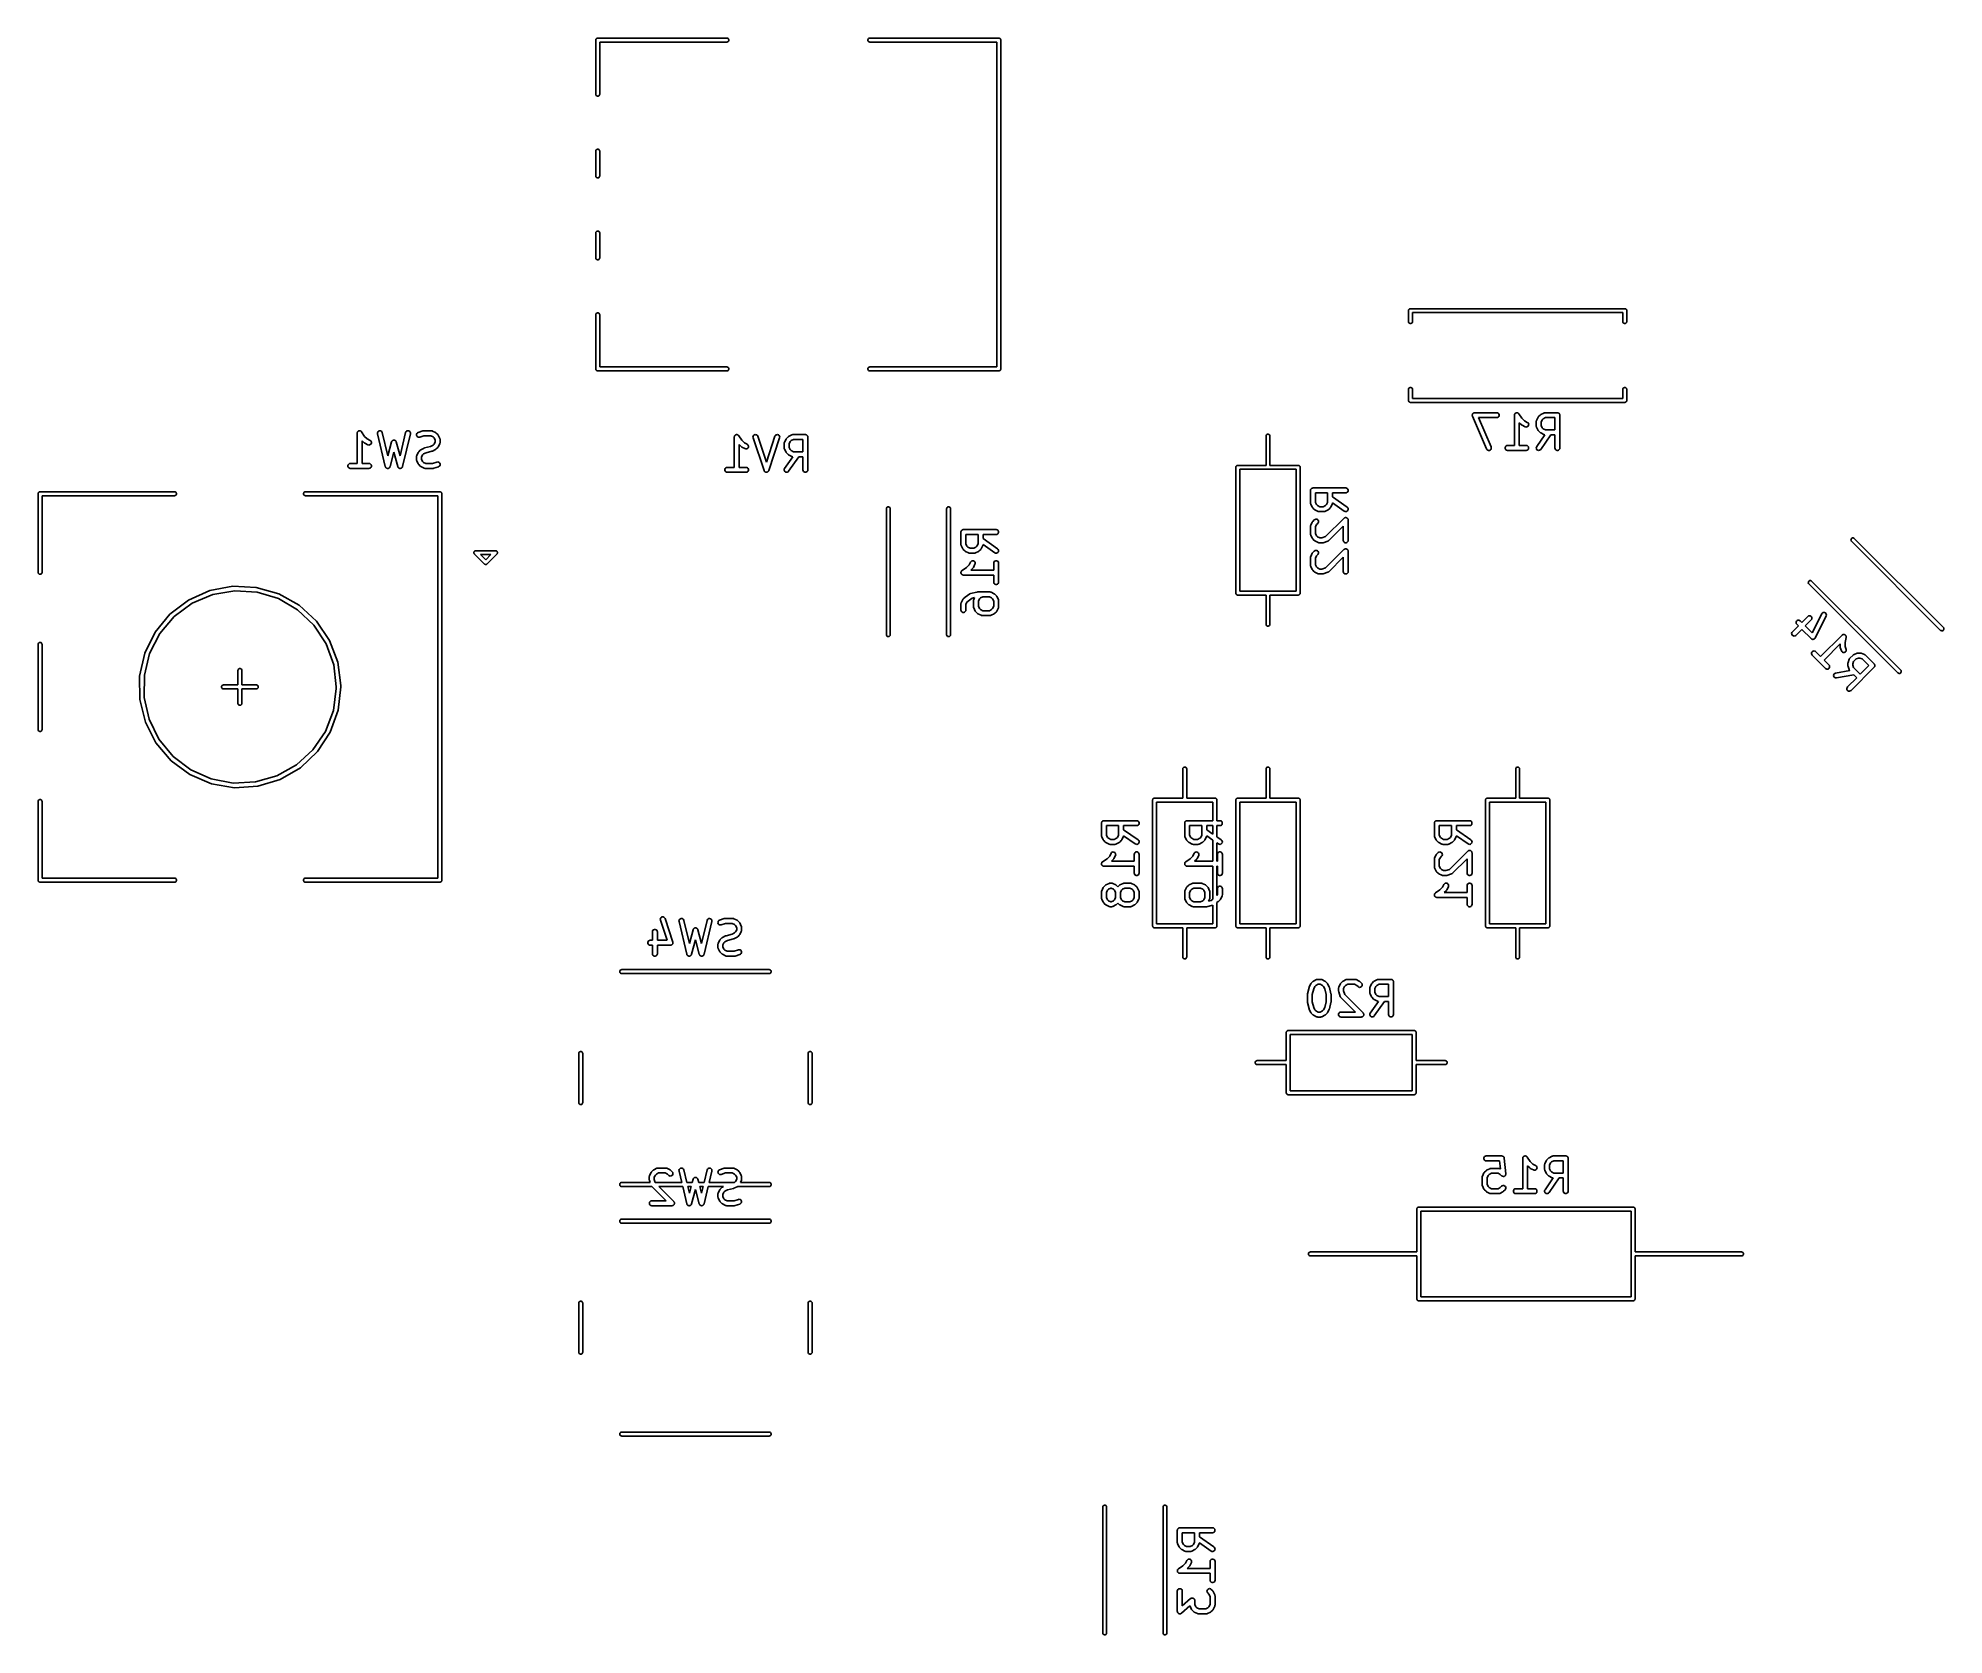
# Model space of a CAD drawing. Extents: x 29.8 to 87.9, y -76.9 to -28.2.
import ezdxf

# ---------------------------------------------------------------- set-up
doc = ezdxf.new("R2010")
doc.units = 0
doc.header["$MEASUREMENT"] = 0
doc.layers.add('BLACK', color=7, linetype='CONTINUOUS')

msp = doc.modelspace()

# ---------------------------------------------------------------- linework, layer by layer
at = {"layer": 'BLACK', "linetype": 'CONTINUOUS'}
for p, q in [((46.794, -28.2034), (46.7958, -28.1984)), ((46.794, -28.2088), (46.794, -28.2034)), ((46.794, -29.8692), (46.794, -28.2088)), ((46.7958, -28.1984), (46.7967, -28.1932)), ((46.7967, -28.1932), (46.7994, -28.1886)), ((46.7994, -28.1886), (46.8012, -28.1835)), ((46.8012, -28.1835), (46.8047, -28.1794)), ((46.8047, -28.1794), (46.8073, -28.1748)), ((46.8073, -28.1748), (46.8114, -28.1714)), ((46.8114, -28.1714), (46.8148, -28.1673)), ((46.8148, -28.1673), (46.8195, -28.1647)), ((46.8195, -28.1647), (46.8235, -28.1612)), ((46.8235, -28.1612), (46.8285, -28.1594)), ((46.8285, -28.1594), (46.8332, -28.1567)), ((46.8332, -28.1567), (46.8384, -28.1558)), ((46.8384, -28.1558), (46.8434, -28.154)), ((46.8434, -28.154), (46.8487, -28.154)), ((46.8487, -28.154), (46.8488, -28.154)), ((46.8488, -28.154), (50.7962, -28.154)), ((50.7962, -28.274), (46.914, -28.274)), ((46.914, -28.274), (46.914, -29.8692)), ((50.7962, -28.154), (50.8118, -28.1567)), ((50.8118, -28.2713), (50.7962, -28.274)), ((50.8118, -28.1567), (50.8302, -28.1673)), ((50.8302, -28.2607), (50.8118, -28.2713)), ((50.8302, -28.1673), (50.8438, -28.1835)), ((50.8438, -28.2445), (50.8302, -28.2607)), ((50.8438, -28.1835), (50.851, -28.2034)), ((50.851, -28.2246), (50.8438, -28.2445)), ((50.851, -28.2034), (50.851, -28.2246)), ((55.098, -28.2034), (55.1052, -28.1835)), ((55.098, -28.2246), (55.098, -28.2034)), ((55.1052, -28.2445), (55.098, -28.2246)), ((55.1052, -28.1835), (55.1188, -28.1673)), ((55.1188, -28.2607), (55.1052, -28.2445)), ((55.1188, -28.1673), (55.1372, -28.1567)), ((55.1372, -28.2713), (55.1188, -28.2607)), ((55.1372, -28.1567), (55.1528, -28.154)), ((55.1528, -28.274), (55.1372, -28.2713)), ((55.1528, -28.154), (59.0992, -28.154)), ((59.034, -28.274), (55.1528, -28.274)), ((59.034, -38.195), (59.034, -28.274)), ((59.0992, -28.154), (59.0993, -28.154)), ((59.0993, -28.154), (59.1046, -28.154)), ((59.1046, -28.154), (59.1096, -28.1558)), ((59.1096, -28.1558), (59.1148, -28.1567)), ((59.1148, -28.1567), (59.1195, -28.1594)), ((59.1195, -28.1594), (59.1245, -28.1612)), ((59.1245, -28.1612), (59.1285, -28.1647)), ((59.1285, -28.1647), (59.1332, -28.1673)), ((59.1332, -28.1673), (59.1366, -28.1714)), ((59.1366, -28.1714), (59.1407, -28.1748)), ((59.1407, -28.1748), (59.1433, -28.1795)), ((59.1433, -28.1795), (59.1468, -28.1835)), ((59.1468, -28.1835), (59.1486, -28.1885)), ((59.1486, -28.1885), (59.1513, -28.1932)), ((59.1513, -28.1932), (59.1522, -28.1984)), ((59.1522, -28.1984), (59.154, -28.2034)), ((59.154, -28.2034), (59.154, -28.2087)), ((59.154, -28.2087), (59.154, -28.2088)), ((59.154, -28.2088), (59.154, -38.2602)), ((46.7967, -29.8848), (46.794, -29.8692)), ((46.8073, -29.9032), (46.7967, -29.8848)), ((46.8235, -29.9168), (46.8073, -29.9032)), ((46.8434, -29.924), (46.8235, -29.9168)), ((46.8646, -29.924), (46.8434, -29.924)), ((46.8845, -29.9168), (46.8646, -29.924)), ((46.9007, -29.9032), (46.8845, -29.9168)), ((46.9113, -29.8848), (46.9007, -29.9032)), ((46.914, -29.8692), (46.9113, -29.8848)), ((46.794, -31.5988), (46.7967, -31.5832)), ((46.794, -32.3682), (46.794, -31.5988)), ((46.7967, -31.5832), (46.8073, -31.5648)), ((46.8073, -31.5648), (46.8235, -31.5512)), ((46.8235, -31.5512), (46.8434, -31.544)), ((46.8434, -31.544), (46.8646, -31.544)), ((46.8646, -31.544), (46.8845, -31.5512)), ((46.8845, -31.5512), (46.9007, -31.5648)), ((46.9007, -31.5648), (46.9113, -31.5832)), ((46.9113, -31.5832), (46.914, -31.5988)), ((46.914, -31.5988), (46.914, -32.3682)), ((46.7967, -32.3838), (46.794, -32.3682)), ((46.8073, -32.4022), (46.7967, -32.3838)), ((46.8235, -32.4158), (46.8073, -32.4022)), ((46.8434, -32.423), (46.8235, -32.4158)), ((46.8646, -32.423), (46.8434, -32.423)), ((46.8845, -32.4158), (46.8646, -32.423)), ((46.9007, -32.4022), (46.8845, -32.4158)), ((46.9113, -32.3838), (46.9007, -32.4022)), ((46.914, -32.3682), (46.9113, -32.3838)), ((46.794, -34.0988), (46.7967, -34.0832)), ((46.794, -34.8682), (46.794, -34.0988)), ((46.7967, -34.0832), (46.8073, -34.0648)), ((46.8073, -34.0648), (46.8235, -34.0512)), ((46.8235, -34.0512), (46.8434, -34.044)), ((46.8434, -34.044), (46.8646, -34.044)), ((46.8646, -34.044), (46.8845, -34.0512)), ((46.8845, -34.0512), (46.9007, -34.0648)), ((46.9007, -34.0648), (46.9113, -34.0832)), ((46.9113, -34.0832), (46.914, -34.0988)), ((46.914, -34.0988), (46.914, -34.8682)), ((46.7967, -34.8838), (46.794, -34.8682)), ((46.8073, -34.9022), (46.7967, -34.8838)), ((46.9113, -34.8838), (46.9007, -34.9022)), ((46.914, -34.8682), (46.9113, -34.8838)), ((46.8235, -34.9158), (46.8073, -34.9022)), ((46.8434, -34.923), (46.8235, -34.9158)), ((46.8646, -34.923), (46.8434, -34.923)), ((46.8845, -34.9158), (46.8646, -34.923)), ((46.9007, -34.9022), (46.8845, -34.9158)), ((46.794, -36.5998), (46.7967, -36.5842)), ((46.794, -38.2602), (46.794, -36.5998)), ((46.7967, -36.5842), (46.8073, -36.5658)), ((46.8073, -36.5658), (46.8235, -36.5522)), ((46.8235, -36.5522), (46.8434, -36.545)), ((46.8434, -36.545), (46.8646, -36.545)), ((46.8646, -36.545), (46.8845, -36.5522)), ((46.8845, -36.5522), (46.9007, -36.5658)), ((46.9007, -36.5658), (46.9113, -36.5842)), ((46.9113, -36.5842), (46.914, -36.5998)), ((46.914, -36.5998), (46.914, -38.195)), ((71.6, -36.4654), (71.6018, -36.4604)), ((71.6, -36.4708), (71.6, -36.4654)), ((71.6, -36.8112), (71.6, -36.4708)), ((71.6018, -36.4604), (71.6028, -36.4552)), ((71.6028, -36.4552), (71.6054, -36.4506)), ((71.6054, -36.4506), (71.6072, -36.4455)), ((71.6072, -36.4455), (71.6107, -36.4414)), ((71.6107, -36.4414), (71.6133, -36.4368)), ((71.6133, -36.4368), (71.6174, -36.4334)), ((71.6174, -36.4334), (71.6208, -36.4293)), ((71.6208, -36.4293), (71.6255, -36.4267)), ((71.6255, -36.4267), (71.6295, -36.4232)), ((71.6295, -36.4232), (71.6345, -36.4214)), ((71.6345, -36.4214), (71.6392, -36.4187)), ((71.6392, -36.4187), (71.6444, -36.4178)), ((71.6444, -36.4178), (71.6494, -36.416)), ((71.6494, -36.416), (71.6547, -36.416)), ((71.6547, -36.416), (71.6548, -36.416)), ((71.6548, -36.416), (78.2052, -36.416)), ((78.14, -36.536), (71.72, -36.536)), ((71.72, -36.536), (71.72, -36.8112)), ((78.14, -36.8112), (78.14, -36.536)), ((78.2052, -36.416), (78.2053, -36.416)), ((78.2053, -36.416), (78.2106, -36.416)), ((78.2106, -36.416), (78.2156, -36.4178)), ((78.2156, -36.4178), (78.2208, -36.4187)), ((78.2208, -36.4187), (78.2255, -36.4214)), ((78.2255, -36.4214), (78.2305, -36.4232)), ((78.2305, -36.4232), (78.2345, -36.4267)), ((78.2345, -36.4267), (78.2392, -36.4293)), ((78.2392, -36.4293), (78.2426, -36.4334)), ((78.2426, -36.4334), (78.2467, -36.4368)), ((78.2467, -36.4368), (78.2493, -36.4415)), ((78.2493, -36.4415), (78.2528, -36.4455)), ((78.2528, -36.4455), (78.2546, -36.4505)), ((78.2546, -36.4505), (78.2573, -36.4552)), ((78.2573, -36.4552), (78.2582, -36.4604)), ((78.2582, -36.4604), (78.26, -36.4654)), ((78.26, -36.4654), (78.26, -36.4707)), ((78.26, -36.4707), (78.26, -36.4708)), ((78.26, -36.4708), (78.26, -36.8112)), ((71.6027, -36.8268), (71.6, -36.8112)), ((71.6133, -36.8452), (71.6027, -36.8268)), ((71.6295, -36.8588), (71.6133, -36.8452)), ((71.6494, -36.866), (71.6295, -36.8588)), ((71.6706, -36.866), (71.6494, -36.866)), ((71.6905, -36.8588), (71.6706, -36.866)), ((71.7067, -36.8452), (71.6905, -36.8588)), ((71.7173, -36.8268), (71.7067, -36.8452)), ((71.72, -36.8112), (71.7173, -36.8268)), ((78.1427, -36.8268), (78.14, -36.8112)), ((78.1533, -36.8452), (78.1427, -36.8268)), ((78.1695, -36.8588), (78.1533, -36.8452)), ((78.1894, -36.866), (78.1695, -36.8588)), ((78.2106, -36.866), (78.1894, -36.866)), ((78.2305, -36.8588), (78.2106, -36.866)), ((78.2467, -36.8452), (78.2305, -36.8588)), ((78.2573, -36.8268), (78.2467, -36.8452)), ((78.26, -36.8112), (78.2573, -36.8268)), ((46.794, -38.2603), (46.794, -38.2602)), ((46.794, -38.2656), (46.794, -38.2603)), ((46.7958, -38.2706), (46.794, -38.2656)), ((46.7967, -38.2758), (46.7958, -38.2706)), ((46.7994, -38.2805), (46.7967, -38.2758)), ((46.8012, -38.2855), (46.7994, -38.2805)), ((46.8047, -38.2895), (46.8012, -38.2855)), ((46.8073, -38.2942), (46.8047, -38.2895)), ((46.8114, -38.2976), (46.8073, -38.2942)), ((46.8148, -38.3017), (46.8114, -38.2976)), ((46.8195, -38.3043), (46.8148, -38.3017)), ((46.8235, -38.3078), (46.8195, -38.3043)), ((46.8285, -38.3096), (46.8235, -38.3078)), ((46.8332, -38.3123), (46.8285, -38.3096)), ((46.8384, -38.3132), (46.8332, -38.3123)), ((46.8434, -38.315), (46.8384, -38.3132)), ((46.8487, -38.315), (46.8434, -38.315)), ((46.8488, -38.315), (46.8487, -38.315)), ((50.7962, -38.315), (46.8488, -38.315)), ((46.914, -38.195), (50.7962, -38.195)), ((50.7962, -38.195), (50.8118, -38.1977)), ((50.8118, -38.3123), (50.7962, -38.315)), ((50.8118, -38.1977), (50.8302, -38.2083)), ((50.8302, -38.3017), (50.8118, -38.3123)), ((50.8302, -38.2083), (50.8438, -38.2245)), ((50.8438, -38.2855), (50.8302, -38.3017)), ((50.8438, -38.2245), (50.851, -38.2444)), ((50.851, -38.2656), (50.8438, -38.2855)), ((50.851, -38.2444), (50.851, -38.2656)), ((55.098, -38.2444), (55.1052, -38.2245)), ((55.098, -38.2656), (55.098, -38.2444)), ((55.1052, -38.2855), (55.098, -38.2656)), ((55.1052, -38.2245), (55.1188, -38.2083)), ((55.1188, -38.3017), (55.1052, -38.2855)), ((55.1188, -38.2083), (55.1372, -38.1977)), ((55.1372, -38.3123), (55.1188, -38.3017)), ((55.1372, -38.1977), (55.1528, -38.195)), ((55.1528, -38.315), (55.1372, -38.3123)), ((55.1528, -38.195), (59.034, -38.195)), ((59.0992, -38.315), (55.1528, -38.315)), ((59.0993, -38.315), (59.0992, -38.315)), ((59.1046, -38.315), (59.0993, -38.315)), ((59.1096, -38.3132), (59.1046, -38.315)), ((59.1148, -38.3123), (59.1096, -38.3132)), ((59.1195, -38.3096), (59.1148, -38.3123)), ((59.1245, -38.3078), (59.1195, -38.3096)), ((59.1285, -38.3043), (59.1245, -38.3078)), ((59.1332, -38.3017), (59.1285, -38.3043)), ((59.1366, -38.2976), (59.1332, -38.3017)), ((59.1407, -38.2942), (59.1366, -38.2976)), ((59.1433, -38.2895), (59.1407, -38.2942)), ((59.1468, -38.2855), (59.1433, -38.2895)), ((59.1486, -38.2805), (59.1468, -38.2855)), ((59.1513, -38.2758), (59.1486, -38.2805)), ((59.1522, -38.2706), (59.1513, -38.2758)), ((59.154, -38.2656), (59.1522, -38.2706)), ((59.154, -38.2602), (59.154, -38.2603)), ((59.154, -38.2603), (59.154, -38.2656)), ((71.6, -38.8808), (71.6027, -38.8652)), ((71.6, -39.2054), (71.6, -38.8808)), ((71.6027, -38.8652), (71.6133, -38.8468)), ((71.6133, -38.8468), (71.6295, -38.8332)), ((71.6295, -38.8332), (71.6494, -38.826)), ((71.6494, -38.826), (71.6706, -38.826)), ((71.6706, -38.826), (71.6905, -38.8332)), ((71.6905, -38.8332), (71.7067, -38.8468)), ((71.7067, -38.8468), (71.7173, -38.8652)), ((71.7173, -38.8652), (71.72, -38.8808)), ((71.72, -38.8808), (71.72, -39.156)), ((78.14, -38.8808), (78.1427, -38.8652)), ((78.14, -39.156), (78.14, -38.8808)), ((78.1427, -38.8652), (78.1533, -38.8468)), ((78.1533, -38.8468), (78.1695, -38.8332)), ((78.1695, -38.8332), (78.1894, -38.826)), ((78.1894, -38.826), (78.2106, -38.826)), ((78.2106, -38.826), (78.2305, -38.8332)), ((78.2305, -38.8332), (78.2467, -38.8468)), ((78.2467, -38.8468), (78.2573, -38.8652)), ((78.2573, -38.8652), (78.26, -38.8808)), ((78.26, -38.8808), (78.26, -39.2212)), ((71.6, -39.2266), (71.6, -39.2054)), ((71.6018, -39.2316), (71.6, -39.2266)), ((71.6028, -39.2368), (71.6018, -39.2316)), ((71.6054, -39.2415), (71.6028, -39.2368)), ((71.6072, -39.2465), (71.6054, -39.2415)), ((71.6107, -39.2505), (71.6072, -39.2465)), ((71.6133, -39.2552), (71.6107, -39.2505)), ((71.6174, -39.2586), (71.6133, -39.2552)), ((71.6208, -39.2627), (71.6174, -39.2586)), ((71.6255, -39.2653), (71.6208, -39.2627)), ((71.6295, -39.2688), (71.6255, -39.2653)), ((71.6345, -39.2706), (71.6295, -39.2688)), ((71.6392, -39.2733), (71.6345, -39.2706)), ((71.6444, -39.2742), (71.6392, -39.2733)), ((71.6494, -39.276), (71.6444, -39.2742)), ((71.6547, -39.276), (71.6494, -39.276)), ((71.6548, -39.276), (71.6547, -39.276)), ((78.2052, -39.276), (71.6548, -39.276)), ((71.72, -39.156), (78.14, -39.156)), ((78.2053, -39.276), (78.2052, -39.276)), ((78.2106, -39.276), (78.2053, -39.276)), ((78.2156, -39.2742), (78.2106, -39.276)), ((78.2208, -39.2733), (78.2156, -39.2742)), ((78.2255, -39.2706), (78.2208, -39.2733)), ((78.2305, -39.2688), (78.2255, -39.2706)), ((78.2345, -39.2653), (78.2305, -39.2688)), ((78.2392, -39.2627), (78.2345, -39.2653)), ((78.2426, -39.2586), (78.2392, -39.2627)), ((78.2467, -39.2552), (78.2426, -39.2586)), ((78.2493, -39.2505), (78.2467, -39.2552)), ((78.2528, -39.2465), (78.2493, -39.2505)), ((78.2546, -39.2415), (78.2528, -39.2465)), ((78.2573, -39.2368), (78.2546, -39.2415)), ((78.2582, -39.2316), (78.2573, -39.2368)), ((78.26, -39.2266), (78.2582, -39.2316)), ((78.26, -39.2212), (78.26, -39.2213)), ((78.26, -39.2213), (78.26, -39.2266)), ((73.5456, -39.6726), (73.5466, -39.664)), ((73.5466, -39.6769), (73.5456, -39.6726)), ((73.5466, -39.6554), (73.5481, -39.6511)), ((73.5466, -39.664), (73.5466, -39.6554)), ((73.5466, -39.6814), (73.5466, -39.6769)), ((73.5496, -39.6895), (73.5466, -39.6814)), ((73.5481, -39.6511), (73.5487, -39.6467)), ((73.5487, -39.6467), (73.5526, -39.639)), ((73.5515, -39.6979), (73.5496, -39.6895)), ((73.9801, -40.6979), (73.5515, -39.6979)), ((73.5526, -39.639), (73.5555, -39.6309)), ((73.5555, -39.6309), (73.5584, -39.6274)), ((73.5584, -39.6274), (73.5604, -39.6235)), ((73.5604, -39.6235), (73.5667, -39.6175)), ((73.5667, -39.6175), (73.5723, -39.6109)), ((73.5723, -39.6109), (73.5761, -39.6087)), ((73.5761, -39.6087), (73.5794, -39.6056)), ((73.5794, -39.6056), (73.5873, -39.6022)), ((73.5873, -39.6022), (73.5948, -39.5979)), ((73.5948, -39.5979), (73.5992, -39.5971)), ((73.5992, -39.5971), (73.6034, -39.5954)), ((73.6034, -39.5954), (73.612, -39.5949)), ((73.612, -39.5949), (73.6205, -39.5934)), ((73.6205, -39.5934), (74.2871, -39.5934)), ((74.2871, -39.7434), (73.7342, -39.7434)), ((73.7342, -39.7434), (74.118, -40.6388)), ((74.2871, -39.5934), (74.3128, -39.5979)), ((74.3128, -39.7389), (74.2871, -39.7434)), ((74.3128, -39.5979), (74.3354, -39.6109)), ((74.3354, -39.7258), (74.3128, -39.7389)), ((74.3354, -39.6109), (74.3521, -39.6309)), ((74.3521, -39.7059), (74.3354, -39.7258)), ((74.3521, -39.6309), (74.361, -39.6554)), ((74.361, -39.6814), (74.3521, -39.7059)), ((74.361, -39.6554), (74.361, -39.6814)), ((74.8312, -39.6684), (74.8319, -39.6643)), ((74.8312, -40.5934), (74.8312, -39.6684)), ((74.8316, -39.6601), (74.8342, -39.6515)), ((74.8319, -39.6643), (74.8316, -39.6601)), ((74.8342, -39.6515), (74.8357, -39.6427)), ((74.8357, -39.6427), (74.8378, -39.6391)), ((74.8378, -39.6391), (74.839, -39.6351)), ((74.839, -39.6351), (74.8443, -39.6279)), ((74.8443, -39.6279), (74.8487, -39.6202)), ((74.8487, -39.6202), (74.8519, -39.6175)), ((74.8519, -39.6175), (74.8544, -39.6141)), ((74.8544, -39.6141), (74.8618, -39.6092)), ((74.8618, -39.6092), (74.8687, -39.6034)), ((74.8687, -39.6034), (74.8726, -39.602)), ((74.8726, -39.602), (74.8761, -39.5997)), ((74.8761, -39.5997), (74.8848, -39.5976)), ((74.8848, -39.5976), (74.8932, -39.5945)), ((74.8932, -39.5945), (74.8973, -39.5945)), ((74.8973, -39.5945), (74.9014, -39.5935)), ((74.9014, -39.5935), (74.9103, -39.5945)), ((74.9103, -39.5945), (74.9192, -39.5945)), ((74.9192, -39.5945), (74.9231, -39.5959)), ((74.9231, -39.5959), (74.9273, -39.5964)), ((74.9273, -39.5964), (74.9353, -39.6004)), ((74.9353, -39.6004), (74.9437, -39.6034)), ((74.9437, -39.6034), (74.9469, -39.6061)), ((74.9469, -39.6061), (74.9506, -39.6079)), ((74.9506, -39.6079), (74.9568, -39.6144)), ((74.9568, -39.6144), (74.9636, -39.6202)), ((74.9636, -39.6202), (74.9657, -39.6238)), ((74.9657, -39.6238), (74.9686, -39.6268)), ((74.9686, -39.6268), (75.0597, -39.7635)), ((75.0436, -39.9595), (74.9812, -39.8971)), ((74.9812, -39.8971), (74.9812, -40.5934)), ((75.0535, -39.9664), (75.0436, -39.9595)), ((75.0631, -39.9736), (75.0535, -39.9664)), ((75.0597, -39.7635), (75.1411, -39.8448)), ((75.1584, -40.0212), (75.0631, -39.9736)), ((75.1411, -39.8448), (75.2254, -39.887)), ((75.1833, -40.0286), (75.1584, -40.0212)), ((75.2093, -40.027), (75.1833, -40.0286)), ((75.2332, -40.0167), (75.2093, -40.027)), ((75.2254, -39.887), (75.2464, -39.9025)), ((75.2521, -39.9988), (75.2332, -40.0167)), ((75.2464, -39.9025), (75.2607, -39.9243)), ((75.2638, -39.9755), (75.2521, -39.9988)), ((75.2607, -39.9243), (75.2668, -39.9496)), ((75.2668, -39.9496), (75.2638, -39.9755)), ((75.4979, -39.8589), (75.4986, -39.8546)), ((75.4979, -40.0017), (75.4979, -39.8589)), ((75.4986, -40.006), (75.4979, -40.0017)), ((75.4983, -39.8503), (75.5009, -39.8419)), ((75.4986, -39.8546), (75.4983, -39.8503)), ((75.4983, -40.0103), (75.4986, -40.006)), ((75.5009, -40.0187), (75.4983, -40.0103)), ((75.5009, -39.8419), (75.5024, -39.8332)), ((75.5024, -40.0274), (75.5009, -40.0187)), ((75.5024, -39.8332), (75.5045, -39.8295)), ((75.5045, -40.0311), (75.5024, -40.0274)), ((75.5045, -39.8295), (75.5058, -39.8253)), ((75.5058, -40.0353), (75.5045, -40.0311)), ((75.5058, -39.8253), (75.5534, -39.7301)), ((75.5534, -40.1305), (75.5058, -40.0353)), ((75.5534, -39.7301), (75.5606, -39.7204)), ((75.5606, -40.1402), (75.5534, -40.1305)), ((75.5606, -39.7204), (75.5674, -39.7106)), ((75.5674, -39.7106), (75.6151, -39.663)), ((75.6151, -39.663), (75.6249, -39.6561)), ((75.6249, -39.6561), (75.6346, -39.6489)), ((75.6346, -39.6489), (75.7298, -39.6013)), ((75.6821, -39.808), (75.6479, -39.8766)), ((75.6479, -39.8766), (75.6479, -39.984)), ((75.6479, -39.984), (75.6821, -40.0525)), ((75.7125, -39.7776), (75.6821, -39.808)), ((75.6821, -40.0525), (75.7125, -40.0829)), ((75.781, -39.7434), (75.7125, -39.7776)), ((75.7125, -40.0829), (75.781, -40.1172)), ((75.7298, -39.6013), (75.7339, -39.6001)), ((75.7339, -39.6001), (75.7377, -39.5979)), ((75.7377, -39.5979), (75.7463, -39.5964)), ((75.7463, -39.5964), (75.7548, -39.5939)), ((75.7548, -39.5939), (75.7591, -39.5941)), ((75.7591, -39.5941), (75.7633, -39.5934)), ((75.7633, -39.5934), (76.1443, -39.5934)), ((76.0693, -39.7434), (75.781, -39.7434)), ((75.781, -40.1172), (76.0693, -40.1172)), ((76.0693, -40.1172), (76.0693, -39.7434)), ((76.1443, -39.5934), (76.1507, -39.5945)), ((76.1507, -39.5945), (76.1573, -39.5945)), ((76.1573, -39.5945), (76.1635, -39.5968)), ((76.1635, -39.5968), (76.1699, -39.5979)), ((76.1699, -39.5979), (76.1756, -39.6012)), ((76.1756, -39.6012), (76.1818, -39.6034)), ((76.1818, -39.6034), (76.1868, -39.6076)), ((76.1868, -39.6076), (76.1925, -39.6109)), ((76.1925, -39.6109), (76.1967, -39.616)), ((76.1967, -39.616), (76.2017, -39.6202)), ((76.2017, -39.6202), (76.205, -39.6259)), ((76.205, -39.6259), (76.2092, -39.6309)), ((76.2092, -39.6309), (76.2115, -39.637)), ((76.2115, -39.637), (76.2148, -39.6427)), ((76.2148, -39.6427), (76.2159, -39.6492)), ((76.2159, -39.6492), (76.2181, -39.6554)), ((76.2181, -39.6554), (76.2181, -39.6619)), ((76.2181, -39.6619), (76.2193, -39.6684)), ((76.2193, -39.6684), (76.2193, -40.6684)), ((39.5114, -40.2184), (39.5121, -40.2143)), ((39.5114, -41.1434), (39.5114, -40.2184)), ((39.5118, -40.2101), (39.5143, -40.2015)), ((39.5121, -40.2143), (39.5118, -40.2101)), ((39.5143, -40.2015), (39.5159, -40.1927)), ((39.5159, -40.1927), (39.518, -40.1891)), ((39.518, -40.1891), (39.5191, -40.1851)), ((39.5191, -40.1851), (39.5245, -40.1779)), ((39.5245, -40.1779), (39.5289, -40.1702)), ((39.5289, -40.1702), (39.5321, -40.1675)), ((39.5321, -40.1675), (39.5346, -40.1641)), ((39.5346, -40.1641), (39.542, -40.1592)), ((39.542, -40.1592), (39.5489, -40.1534)), ((39.5489, -40.1534), (39.5528, -40.152)), ((39.5528, -40.152), (39.5562, -40.1497)), ((39.5562, -40.1497), (39.5649, -40.1476)), ((39.5649, -40.1476), (39.5734, -40.1445)), ((39.5734, -40.1445), (39.5775, -40.1445)), ((39.5775, -40.1445), (39.5816, -40.1435)), ((39.5816, -40.1435), (39.5905, -40.1445)), ((39.5905, -40.1445), (39.5994, -40.1445)), ((39.5994, -40.1445), (39.6033, -40.1459)), ((39.6033, -40.1459), (39.6074, -40.1464)), ((39.6074, -40.1464), (39.6155, -40.1504)), ((39.6155, -40.1504), (39.6239, -40.1534)), ((39.6239, -40.1534), (39.6271, -40.1561)), ((39.6271, -40.1561), (39.6308, -40.1579)), ((39.6308, -40.1579), (39.637, -40.1644)), ((39.637, -40.1644), (39.6438, -40.1702)), ((39.6438, -40.1702), (39.6459, -40.1738)), ((39.6459, -40.1738), (39.6488, -40.1768)), ((39.6488, -40.1768), (39.7399, -40.3135)), ((39.7238, -40.5095), (39.6614, -40.4471)), ((39.6614, -40.4471), (39.6614, -41.1434)), ((39.7337, -40.5164), (39.7238, -40.5095)), ((39.7433, -40.5236), (39.7337, -40.5164)), ((39.7399, -40.3135), (39.8213, -40.3948)), ((39.8386, -40.5712), (39.7433, -40.5236)), ((39.8213, -40.3948), (39.9056, -40.437)), ((39.8635, -40.5786), (39.8386, -40.5712)), ((39.8895, -40.577), (39.8635, -40.5786)), ((39.9134, -40.5667), (39.8895, -40.577)), ((39.9056, -40.437), (39.9266, -40.4525)), ((39.9323, -40.5488), (39.9134, -40.5667)), ((39.9266, -40.4525), (39.9409, -40.4743)), ((39.944, -40.5255), (39.9323, -40.5488)), ((39.9409, -40.4743), (39.947, -40.4996)), ((39.947, -40.4996), (39.944, -40.5255)), ((40.1309, -40.2097), (40.1384, -40.1848)), ((40.1325, -40.2358), (40.1309, -40.2097)), ((40.3706, -41.2358), (40.1325, -40.2358)), ((40.1384, -40.1848), (40.1539, -40.1639)), ((40.1539, -40.1639), (40.1756, -40.1495)), ((40.1756, -40.1495), (40.201, -40.1435)), ((40.201, -40.1435), (40.2269, -40.1465)), ((40.2269, -40.1465), (40.2502, -40.1582)), ((40.2502, -40.1582), (40.268, -40.1771)), ((40.268, -40.1771), (40.2784, -40.201)), ((40.2784, -40.201), (40.4476, -40.9119)), ((40.4476, -40.9119), (40.5615, -40.4848)), ((40.5615, -40.4848), (40.5643, -40.4787)), ((40.5643, -40.4787), (40.5661, -40.4723)), ((40.5661, -40.4723), (40.5698, -40.467)), ((40.5698, -40.467), (40.5725, -40.4611)), ((40.5725, -40.4611), (40.5772, -40.4564)), ((40.5772, -40.4564), (40.581, -40.451)), ((40.581, -40.451), (40.5863, -40.4473)), ((40.5863, -40.4473), (40.5909, -40.4427)), ((40.5909, -40.4427), (40.5969, -40.4399)), ((40.5969, -40.4399), (40.6024, -40.4361)), ((40.6024, -40.4361), (40.6086, -40.4344)), ((40.6086, -40.4344), (40.6145, -40.4317)), ((40.6145, -40.4317), (40.6211, -40.4311)), ((40.6211, -40.4311), (40.6276, -40.4294)), ((40.6276, -40.4294), (40.634, -40.4299)), ((40.634, -40.4299), (40.6404, -40.4294)), ((40.6404, -40.4294), (40.6469, -40.4311)), ((40.6469, -40.4311), (40.6535, -40.4317)), ((40.6535, -40.4317), (40.6594, -40.4344)), ((40.6594, -40.4344), (40.6656, -40.4361)), ((40.6656, -40.4361), (40.6711, -40.4399)), ((40.6711, -40.4399), (40.6771, -40.4427)), ((40.6771, -40.4427), (40.6817, -40.4473)), ((40.6817, -40.4473), (40.687, -40.451)), ((40.687, -40.451), (40.6908, -40.4564)), ((40.6908, -40.4564), (40.6955, -40.4611)), ((40.6955, -40.4611), (40.6982, -40.467)), ((40.6982, -40.467), (40.7019, -40.4723)), ((40.7019, -40.4723), (40.7037, -40.4787)), ((40.7037, -40.4787), (40.7065, -40.4848)), ((40.7065, -40.4848), (40.8204, -40.9119)), ((40.8204, -40.9119), (40.9896, -40.201)), ((41.1355, -40.2358), (40.8974, -41.2358)), ((40.9896, -40.201), (41, -40.1771)), ((41, -40.1771), (41.0178, -40.1582)), ((41.0178, -40.1582), (41.0411, -40.1465)), ((41.0411, -40.1465), (41.067, -40.1435)), ((41.067, -40.1435), (41.0923, -40.1495)), ((41.0923, -40.1495), (41.1141, -40.1639)), ((41.1141, -40.1639), (41.1296, -40.1848)), ((41.1296, -40.1848), (41.1371, -40.2097)), ((41.1371, -40.2097), (41.1355, -40.2358)), ((41.3217, -40.277), (41.3224, -40.251)), ((41.33, -40.3017), (41.3217, -40.277)), ((41.3224, -40.251), (41.332, -40.2267)), ((41.3461, -40.3221), (41.33, -40.3017)), ((41.332, -40.2267), (41.3493, -40.2073)), ((41.3683, -40.3357), (41.3461, -40.3221)), ((41.3493, -40.2073), (41.3722, -40.1948)), ((41.3939, -40.341), (41.3683, -40.3357)), ((41.3722, -40.1948), (41.515, -40.1472)), ((41.4196, -40.3372), (41.3939, -40.341)), ((41.5509, -40.2934), (41.4196, -40.3372)), ((41.4576, -40.7227), (41.5528, -40.6751)), ((41.515, -40.1472), (41.5269, -40.1455)), ((41.5269, -40.1455), (41.5388, -40.1434)), ((41.5388, -40.1434), (41.7769, -40.1434)), ((41.7592, -40.2934), (41.5509, -40.2934)), ((41.5528, -40.6751), (41.5607, -40.6728)), ((41.5607, -40.6728), (41.5682, -40.6694)), ((41.5682, -40.6694), (41.7507, -40.6238)), ((41.7507, -40.6238), (41.8277, -40.5853)), ((41.8277, -40.3276), (41.7592, -40.2934)), ((41.7769, -40.1434), (41.7811, -40.1441)), ((41.7811, -40.1441), (41.7854, -40.1439)), ((41.7854, -40.1439), (41.7939, -40.1464)), ((41.7939, -40.1464), (41.8025, -40.1479)), ((41.8025, -40.1479), (41.8063, -40.1501)), ((41.8063, -40.1501), (41.8104, -40.1513)), ((41.8104, -40.1513), (41.9056, -40.1989)), ((41.9056, -40.714), (41.8104, -40.7617)), ((41.8581, -40.358), (41.8277, -40.3276)), ((41.8277, -40.5853), (41.8581, -40.5549)), ((41.8923, -40.4266), (41.8581, -40.358)), ((41.8581, -40.5549), (41.8923, -40.4864)), ((41.8923, -40.4864), (41.8923, -40.4266)), ((41.9056, -40.1989), (41.9153, -40.2061)), ((41.9153, -40.7069), (41.9056, -40.714)), ((41.9153, -40.2061), (41.9251, -40.213)), ((41.9251, -40.7), (41.9153, -40.7069)), ((41.9251, -40.213), (41.9727, -40.2606)), ((41.9727, -40.6524), (41.9251, -40.7)), ((41.9727, -40.2606), (41.9796, -40.2704)), ((41.9796, -40.6425), (41.9727, -40.6524)), ((41.9796, -40.2704), (41.9868, -40.2801)), ((41.9868, -40.6329), (41.9796, -40.6425)), ((41.9868, -40.2801), (42.0344, -40.3753)), ((42.0344, -40.5376), (41.9868, -40.6329)), ((42.0344, -40.3753), (42.0356, -40.3795)), ((42.0356, -40.5335), (42.0344, -40.5376)), ((42.0356, -40.3795), (42.0378, -40.3832)), ((42.0378, -40.5297), (42.0356, -40.5335)), ((42.0378, -40.3832), (42.0393, -40.3919)), ((42.0393, -40.5211), (42.0378, -40.5297)), ((42.0393, -40.3919), (42.0418, -40.4003)), ((42.0418, -40.5127), (42.0393, -40.5211)), ((42.0418, -40.4003), (42.0416, -40.4046)), ((42.0416, -40.4046), (42.0423, -40.4089)), ((42.0423, -40.5041), (42.0416, -40.5084)), ((42.0416, -40.5084), (42.0418, -40.5127)), ((42.0423, -40.4089), (42.0423, -40.5041)), ((51.0204, -40.3364), (51.0211, -40.3323)), ((51.0204, -41.2614), (51.0204, -40.3364)), ((51.0209, -40.3281), (51.0234, -40.3195)), ((51.0211, -40.3323), (51.0209, -40.3281)), ((51.0234, -40.3195), (51.025, -40.3107)), ((51.025, -40.3107), (51.027, -40.3071)), ((51.027, -40.3071), (51.0282, -40.3031)), ((51.0282, -40.3031), (51.0335, -40.2959)), ((51.0335, -40.2959), (51.038, -40.2882)), ((51.038, -40.2882), (51.0412, -40.2855)), ((51.0412, -40.2855), (51.0436, -40.2821)), ((51.0436, -40.2821), (51.0511, -40.2772)), ((51.0511, -40.2772), (51.0579, -40.2714)), ((51.0579, -40.2714), (51.0618, -40.27)), ((51.0618, -40.27), (51.0653, -40.2677)), ((51.0653, -40.2677), (51.074, -40.2656)), ((51.074, -40.2656), (51.0824, -40.2625)), ((51.0824, -40.2625), (51.0866, -40.2625)), ((51.0866, -40.2625), (51.0906, -40.2615)), ((51.0906, -40.2615), (51.0995, -40.2625)), ((51.0995, -40.2625), (51.1085, -40.2625)), ((51.1085, -40.2625), (51.1124, -40.2639)), ((51.1124, -40.2639), (51.1165, -40.2644)), ((51.1165, -40.2644), (51.1245, -40.2684)), ((51.1245, -40.2684), (51.1329, -40.2714)), ((51.1329, -40.2714), (51.1361, -40.2741)), ((51.1361, -40.2741), (51.1398, -40.2759)), ((51.1398, -40.2759), (51.146, -40.2824)), ((51.146, -40.2824), (51.1529, -40.2882)), ((51.1529, -40.2882), (51.155, -40.2918)), ((51.155, -40.2918), (51.1578, -40.2948)), ((51.1578, -40.2948), (51.249, -40.4315)), ((51.2329, -40.6275), (51.1704, -40.5651)), ((51.1704, -40.5651), (51.1704, -41.2614)), ((51.2427, -40.6344), (51.2329, -40.6275)), ((51.2524, -40.6416), (51.2427, -40.6344)), ((51.249, -40.4315), (51.3303, -40.5128)), ((51.3476, -40.6892), (51.2524, -40.6416)), ((51.3303, -40.5128), (51.4147, -40.555)), ((51.3726, -40.6966), (51.3476, -40.6892)), ((51.3986, -40.695), (51.3726, -40.6966)), ((51.4225, -40.6847), (51.3986, -40.695)), ((51.4147, -40.555), (51.4356, -40.5705)), ((51.4414, -40.6668), (51.4225, -40.6847)), ((51.4356, -40.5705), (51.45, -40.5923)), ((51.453, -40.6435), (51.4414, -40.6668)), ((51.45, -40.5923), (51.456, -40.6176)), ((51.456, -40.6176), (51.453, -40.6435)), ((51.5919, -40.3343), (51.5971, -40.3088)), ((51.5957, -40.3601), (51.5919, -40.3343)), ((51.929, -41.3601), (51.5957, -40.3601)), ((51.5971, -40.3088), (51.6107, -40.2866)), ((51.6107, -40.2866), (51.6311, -40.2704)), ((51.6311, -40.2704), (51.6559, -40.2622)), ((51.6559, -40.2622), (51.6819, -40.2629)), ((51.6819, -40.2629), (51.7061, -40.2725)), ((51.7061, -40.2725), (51.7256, -40.2898)), ((51.7256, -40.2898), (51.738, -40.3127)), ((51.738, -40.3127), (52.0002, -41.0992)), ((52.0002, -41.0992), (52.2624, -40.3127)), ((52.4047, -40.3601), (52.0713, -41.3601)), ((52.2624, -40.3127), (52.2748, -40.2898)), ((52.2748, -40.2898), (52.2943, -40.2725)), ((52.2943, -40.2725), (52.3185, -40.2629)), ((52.3185, -40.2629), (52.3445, -40.2622)), ((52.3445, -40.2622), (52.3692, -40.2704)), ((52.3692, -40.2704), (52.3896, -40.2866)), ((52.3896, -40.2866), (52.4033, -40.3088)), ((52.4033, -40.3088), (52.4085, -40.3343)), ((52.4085, -40.3343), (52.4047, -40.3601)), ((52.5442, -40.5269), (52.545, -40.5226)), ((52.5442, -40.6697), (52.5442, -40.5269)), ((52.545, -40.674), (52.5442, -40.6697)), ((52.5447, -40.5183), (52.5472, -40.5099)), ((52.545, -40.5226), (52.5447, -40.5183)), ((52.5447, -40.6783), (52.545, -40.674)), ((52.5472, -40.6867), (52.5447, -40.6783)), ((52.5472, -40.5099), (52.5488, -40.5012)), ((52.5488, -40.6954), (52.5472, -40.6867)), ((52.5488, -40.5012), (52.5509, -40.4975)), ((52.5509, -40.6991), (52.5488, -40.6954)), ((52.5509, -40.4975), (52.5522, -40.4933)), ((52.5522, -40.7033), (52.5509, -40.6991)), ((52.5522, -40.4933), (52.5998, -40.3981)), ((52.5998, -40.7985), (52.5522, -40.7033)), ((52.5998, -40.3981), (52.6069, -40.3884)), ((52.6069, -40.3884), (52.6138, -40.3786)), ((52.6138, -40.3786), (52.6614, -40.331)), ((52.6614, -40.331), (52.6713, -40.3241)), ((52.6713, -40.3241), (52.6809, -40.3169)), ((52.6809, -40.3169), (52.7762, -40.2693)), ((52.7285, -40.476), (52.6942, -40.5446)), ((52.6942, -40.5446), (52.6942, -40.652)), ((52.6942, -40.652), (52.7285, -40.7205)), ((52.7589, -40.4456), (52.7285, -40.476)), ((52.8274, -40.4114), (52.7589, -40.4456)), ((52.7762, -40.2693), (52.7803, -40.2681)), ((52.7803, -40.2681), (52.7841, -40.2659)), ((52.7841, -40.2659), (52.7927, -40.2644)), ((52.7927, -40.2644), (52.8011, -40.2619)), ((52.8011, -40.2619), (52.8055, -40.2621)), ((52.8055, -40.2621), (52.8097, -40.2614)), ((52.8097, -40.2614), (53.1907, -40.2614)), ((53.1157, -40.4114), (52.8274, -40.4114)), ((53.1157, -40.7852), (53.1157, -40.4114)), ((53.1907, -40.2614), (53.1971, -40.2625)), ((53.1971, -40.2625), (53.2037, -40.2625)), ((53.2037, -40.2625), (53.2099, -40.2648)), ((53.2099, -40.2648), (53.2163, -40.2659)), ((53.2163, -40.2659), (53.222, -40.2692)), ((53.222, -40.2692), (53.2282, -40.2714)), ((53.2282, -40.2714), (53.2332, -40.2756)), ((53.2332, -40.2756), (53.2389, -40.2789)), ((53.2389, -40.2789), (53.2431, -40.284)), ((53.2431, -40.284), (53.2481, -40.2882)), ((53.2481, -40.2882), (53.2514, -40.2939)), ((53.2514, -40.2939), (53.2556, -40.2989)), ((53.2556, -40.2989), (53.2579, -40.305)), ((53.2579, -40.305), (53.2611, -40.3107)), ((53.2611, -40.3107), (53.2623, -40.3172)), ((53.2623, -40.3172), (53.2645, -40.3234)), ((53.2645, -40.3234), (53.2645, -40.3299)), ((53.2645, -40.3299), (53.2657, -40.3364)), ((53.2657, -40.3364), (53.2657, -41.3364)), ((67.25, -40.3048), (67.2527, -40.2892)), ((67.25, -41.2), (67.25, -40.3048)), ((67.2527, -40.2892), (67.2633, -40.2708)), ((67.2633, -40.2708), (67.2795, -40.2572)), ((67.2795, -40.2572), (67.2994, -40.25)), ((67.2994, -40.25), (67.3206, -40.25)), ((67.3206, -40.25), (67.3405, -40.2572)), ((67.3405, -40.2572), (67.3567, -40.2708)), ((67.3567, -40.2708), (67.3673, -40.2892)), ((67.3673, -40.2892), (67.37, -40.3048)), ((67.37, -40.3048), (67.37, -41.2)), ((73.9944, -40.7197), (73.9801, -40.6979)), ((74.1091, -40.7133), (74.0901, -40.7311)), ((74.1208, -40.6901), (74.1091, -40.7133)), ((74.118, -40.6388), (74.1239, -40.6642)), ((74.1239, -40.6642), (74.1208, -40.6901)), ((74.5466, -40.6554), (74.5555, -40.6309)), ((74.5466, -40.6814), (74.5466, -40.6554)), ((74.5555, -40.7059), (74.5466, -40.6814)), ((74.5555, -40.6309), (74.5723, -40.6109)), ((74.5723, -40.7258), (74.5555, -40.7059)), ((74.5723, -40.6109), (74.5948, -40.5979)), ((74.5948, -40.5979), (74.6205, -40.5934)), ((74.6205, -40.5934), (74.8312, -40.5934)), ((74.9812, -40.5934), (75.1919, -40.5934)), ((75.1919, -40.5934), (75.2176, -40.5979)), ((75.2176, -40.5979), (75.2401, -40.6109)), ((75.2401, -40.6109), (75.2569, -40.6309)), ((75.2569, -40.7059), (75.2401, -40.7258)), ((75.2569, -40.6309), (75.2658, -40.6554)), ((75.2658, -40.6814), (75.2569, -40.7059)), ((75.2658, -40.6554), (75.2658, -40.6814)), ((75.4981, -40.6749), (75.5004, -40.649)), ((75.5049, -40.7001), (75.4981, -40.6749)), ((75.5004, -40.649), (75.5114, -40.6254)), ((75.5198, -40.7214), (75.5049, -40.7001)), ((75.5114, -40.6254), (75.7623, -40.267)), ((75.5674, -40.15), (75.5606, -40.1402)), ((75.6151, -40.1976), (75.5674, -40.15)), ((75.6249, -40.2045), (75.6151, -40.1976)), ((75.6343, -40.7114), (75.6159, -40.7298)), ((75.6346, -40.2117), (75.6249, -40.2045)), ((75.9452, -40.2672), (75.6343, -40.7114)), ((75.7298, -40.2593), (75.6346, -40.2117)), ((75.7339, -40.2605), (75.7298, -40.2593)), ((75.7377, -40.2627), (75.7339, -40.2605)), ((75.7463, -40.2642), (75.7377, -40.2627)), ((75.7548, -40.2667), (75.7463, -40.2642)), ((75.7591, -40.2664), (75.7548, -40.2667)), ((75.7623, -40.267), (75.7591, -40.2664)), ((76.0693, -40.2672), (75.9452, -40.2672)), ((76.0693, -40.6684), (76.0693, -40.2672)), ((76.0738, -40.694), (76.0693, -40.6684)), ((76.0868, -40.7166), (76.0738, -40.694)), ((76.2148, -40.694), (76.2017, -40.7166)), ((76.2193, -40.6684), (76.2148, -40.694)), ((39.2268, -41.2054), (39.2357, -41.1809)), ((39.2268, -41.2314), (39.2268, -41.2054)), ((39.2357, -41.2559), (39.2268, -41.2314)), ((39.2357, -41.1809), (39.2525, -41.1609)), ((39.2525, -41.2758), (39.2357, -41.2559)), ((39.2525, -41.1609), (39.275, -41.1479)), ((39.275, -41.2889), (39.2525, -41.2758)), ((39.275, -41.1479), (39.3007, -41.1434)), ((39.3007, -41.2934), (39.275, -41.2889)), ((39.3007, -41.1434), (39.5114, -41.1434)), ((39.8721, -41.2934), (39.3007, -41.2934)), ((39.6614, -41.1434), (39.8721, -41.1434)), ((39.8721, -41.1434), (39.8977, -41.1479)), ((39.8977, -41.2889), (39.8721, -41.2934)), ((39.8977, -41.1479), (39.9203, -41.1609)), ((39.9203, -41.2758), (39.8977, -41.2889)), ((39.9203, -41.1609), (39.937, -41.1809)), ((39.937, -41.2559), (39.9203, -41.2758)), ((39.937, -41.1809), (39.946, -41.2054)), ((39.946, -41.2314), (39.937, -41.2559)), ((39.946, -41.2054), (39.946, -41.2314)), ((40.3736, -41.2428), (40.3706, -41.2358)), ((40.3756, -41.2502), (40.3736, -41.2428)), ((40.3787, -41.2546), (40.3756, -41.2502)), ((40.3809, -41.2597), (40.3787, -41.2546)), ((40.3862, -41.2652), (40.3809, -41.2597)), ((40.3906, -41.2715), (40.3862, -41.2652)), ((40.395, -41.2746), (40.3906, -41.2715)), ((40.3988, -41.2786), (40.395, -41.2746)), ((40.4056, -41.282), (40.3988, -41.2786)), ((40.4119, -41.2864), (40.4056, -41.282)), ((40.4172, -41.2878), (40.4119, -41.2864)), ((40.4221, -41.2903), (40.4172, -41.2878)), ((40.4297, -41.2911), (40.4221, -41.2903)), ((40.4371, -41.2931), (40.4297, -41.2911)), ((40.4425, -41.2926), (40.4371, -41.2931)), ((40.448, -41.2932), (40.4425, -41.2926)), ((40.4554, -41.2915), (40.448, -41.2932)), ((40.463, -41.2908), (40.4554, -41.2915)), ((40.468, -41.2885), (40.463, -41.2908)), ((40.4733, -41.2872), (40.468, -41.2885)), ((40.4797, -41.283), (40.4733, -41.2872)), ((40.4866, -41.2798), (40.4797, -41.283)), ((40.4905, -41.2759), (40.4866, -41.2798)), ((40.495, -41.2729), (40.4905, -41.2759)), ((40.4996, -41.2667), (40.495, -41.2729)), ((40.505, -41.2613), (40.4996, -41.2667)), ((40.5073, -41.2564), (40.505, -41.2613)), ((40.5106, -41.252), (40.5073, -41.2564)), ((40.5128, -41.2446), (40.5106, -41.252)), ((40.516, -41.2377), (40.5128, -41.2446)), ((40.634, -40.7952), (40.516, -41.2377)), ((40.752, -41.2377), (40.634, -40.7952)), ((40.7552, -41.2446), (40.752, -41.2377)), ((40.7574, -41.252), (40.7552, -41.2446)), ((40.7607, -41.2564), (40.7574, -41.252)), ((40.763, -41.2613), (40.7607, -41.2564)), ((40.7684, -41.2667), (40.763, -41.2613)), ((40.773, -41.2729), (40.7684, -41.2667)), ((40.7775, -41.2759), (40.773, -41.2729)), ((40.7814, -41.2798), (40.7775, -41.2759)), ((40.7883, -41.283), (40.7814, -41.2798)), ((40.7947, -41.2872), (40.7883, -41.283)), ((40.8, -41.2885), (40.7947, -41.2872)), ((40.805, -41.2908), (40.8, -41.2885)), ((40.8126, -41.2915), (40.805, -41.2908)), ((40.82, -41.2932), (40.8126, -41.2915)), ((40.8255, -41.2926), (40.82, -41.2932)), ((40.8309, -41.2931), (40.8255, -41.2926)), ((40.8383, -41.2911), (40.8309, -41.2931)), ((40.8459, -41.2903), (40.8383, -41.2911)), ((40.8508, -41.2878), (40.8459, -41.2903)), ((40.8561, -41.2864), (40.8508, -41.2878)), ((40.8624, -41.282), (40.8561, -41.2864)), ((40.8692, -41.2786), (40.8624, -41.282)), ((40.873, -41.2746), (40.8692, -41.2786)), ((40.8774, -41.2715), (40.873, -41.2746)), ((40.8818, -41.2652), (40.8774, -41.2715)), ((40.8871, -41.2597), (40.8818, -41.2652)), ((40.8893, -41.2546), (40.8871, -41.2597)), ((40.8924, -41.2502), (40.8893, -41.2546)), ((40.8944, -41.2428), (40.8924, -41.2502)), ((40.8974, -41.2358), (40.8944, -41.2428)), ((41.3209, -40.9327), (41.3217, -40.9284)), ((41.3209, -41.0279), (41.3209, -40.9327)), ((41.3217, -41.0322), (41.3209, -41.0279)), ((41.3214, -40.9241), (41.3239, -40.9157)), ((41.3217, -40.9284), (41.3214, -40.9241)), ((41.3214, -41.0365), (41.3217, -41.0322)), ((41.3239, -41.0449), (41.3214, -41.0365)), ((41.3239, -40.9157), (41.3254, -40.907)), ((41.3254, -41.0536), (41.3239, -41.0449)), ((41.3254, -40.907), (41.3276, -40.9033)), ((41.3276, -41.0573), (41.3254, -41.0536)), ((41.3276, -40.9033), (41.3288, -40.8991)), ((41.3288, -41.0614), (41.3276, -41.0573)), ((41.3288, -40.8991), (41.3764, -40.8039)), ((41.3764, -41.1567), (41.3288, -41.0614)), ((41.3764, -40.8039), (41.3836, -40.7942)), ((41.3836, -41.1663), (41.3764, -41.1567)), ((41.3836, -40.7942), (41.3905, -40.7844)), ((41.3905, -41.1762), (41.3836, -41.1663)), ((41.3905, -40.7844), (41.4381, -40.7368)), ((41.4381, -41.2238), (41.3905, -41.1762)), ((41.4381, -40.7368), (41.4479, -40.7299)), ((41.4479, -41.2307), (41.4381, -41.2238)), ((41.4479, -40.7299), (41.4576, -40.7227)), ((41.4576, -41.2378), (41.4479, -41.2307)), ((41.5528, -41.2855), (41.4576, -41.2378)), ((41.5052, -40.8819), (41.4709, -40.9504)), ((41.4709, -40.9504), (41.4709, -41.0102)), ((41.4709, -41.0102), (41.5052, -41.0787)), ((41.5356, -40.8514), (41.5052, -40.8819)), ((41.5052, -41.0787), (41.5356, -41.1091)), ((41.6126, -40.813), (41.5356, -40.8514)), ((41.5356, -41.1091), (41.6041, -41.1434)), ((41.557, -41.2867), (41.5528, -41.2855)), ((41.5607, -41.2889), (41.557, -41.2867)), ((41.5694, -41.2904), (41.5607, -41.2889)), ((41.5778, -41.2929), (41.5694, -41.2904)), ((41.5821, -41.2926), (41.5778, -41.2929)), ((41.5864, -41.2934), (41.5821, -41.2926)), ((41.8245, -41.2934), (41.5864, -41.2934)), ((41.6041, -41.1434), (41.8123, -41.1434)), ((41.795, -40.7673), (41.6126, -40.813)), ((41.8025, -40.764), (41.795, -40.7673)), ((41.8104, -40.7617), (41.8025, -40.764)), ((41.8123, -41.1434), (41.9436, -41.0996)), ((41.8363, -41.2913), (41.8245, -41.2934)), ((41.8482, -41.2895), (41.8363, -41.2913)), ((41.9911, -41.2419), (41.8482, -41.2895)), ((41.9436, -41.0996), (41.9694, -41.0958)), ((41.9694, -41.0958), (41.9949, -41.101)), ((42.014, -41.2295), (41.9911, -41.2419)), ((41.9949, -41.101), (42.0171, -41.1146)), ((42.0312, -41.21), (42.014, -41.2295)), ((42.0171, -41.1146), (42.0333, -41.135)), ((42.0408, -41.1858), (42.0312, -41.21)), ((42.0333, -41.135), (42.0415, -41.1598)), ((42.0415, -41.1598), (42.0408, -41.1858)), ((50.7448, -41.2989), (50.7615, -41.2789)), ((50.7615, -41.2789), (50.7841, -41.2659)), ((50.7841, -41.2659), (50.8097, -41.2614)), ((50.8097, -41.2614), (51.0204, -41.2614)), ((51.1704, -41.2614), (51.3811, -41.2614)), ((51.3811, -41.2614), (51.4068, -41.2659)), ((51.4068, -41.2659), (51.4294, -41.2789)), ((51.4294, -41.2789), (51.4461, -41.2989)), ((52.5468, -41.317), (52.5578, -41.2934)), ((52.5578, -41.2934), (52.8087, -40.935)), ((52.6069, -40.8082), (52.5998, -40.7985)), ((52.6138, -40.818), (52.6069, -40.8082)), ((52.6614, -40.8656), (52.6138, -40.818)), ((52.6713, -40.8725), (52.6614, -40.8656)), ((52.6809, -40.8797), (52.6713, -40.8725)), ((52.9916, -40.9352), (52.6807, -41.3794)), ((52.7762, -40.9273), (52.6809, -40.8797)), ((52.7285, -40.7205), (52.7589, -40.7509)), ((52.7589, -40.7509), (52.8274, -40.7852)), ((52.7803, -40.9285), (52.7762, -40.9273)), ((52.7841, -40.9307), (52.7803, -40.9285)), ((52.7927, -40.9322), (52.7841, -40.9307)), ((52.8011, -40.9347), (52.7927, -40.9322)), ((52.8055, -40.9344), (52.8011, -40.9347)), ((52.8087, -40.935), (52.8055, -40.9344)), ((52.8274, -40.7852), (53.1157, -40.7852)), ((53.1157, -40.9352), (52.9916, -40.9352)), ((53.1157, -41.3364), (53.1157, -40.9352)), ((66.33, -41.2494), (66.3318, -41.2444)), ((66.33, -41.2548), (66.33, -41.2494)), ((66.33, -45.1052), (66.33, -41.2548)), ((66.3318, -41.2444), (66.3327, -41.2392)), ((66.3327, -41.2392), (66.3354, -41.2346)), ((66.3354, -41.2346), (66.3372, -41.2295)), ((66.3372, -41.2295), (66.3407, -41.2254)), ((66.3407, -41.2254), (66.3433, -41.2208)), ((66.3433, -41.2208), (66.3474, -41.2174)), ((66.3474, -41.2174), (66.3508, -41.2133)), ((66.3508, -41.2133), (66.3555, -41.2107)), ((66.3555, -41.2107), (66.3595, -41.2072)), ((66.3595, -41.2072), (66.3645, -41.2054)), ((66.3645, -41.2054), (66.3692, -41.2027)), ((66.3692, -41.2027), (66.3744, -41.2018)), ((66.3744, -41.2018), (66.3794, -41.2)), ((66.3794, -41.2), (66.3847, -41.2)), ((66.3847, -41.2), (66.3848, -41.2)), ((66.3848, -41.2), (67.25, -41.2)), ((67.37, -41.2), (68.2352, -41.2)), ((68.2352, -41.2), (68.2353, -41.2)), ((68.2353, -41.2), (68.2406, -41.2)), ((68.2406, -41.2), (68.2456, -41.2018)), ((68.2456, -41.2018), (68.2508, -41.2027)), ((68.2508, -41.2027), (68.2555, -41.2054)), ((68.2555, -41.2054), (68.2605, -41.2072)), ((68.2605, -41.2072), (68.2645, -41.2107)), ((68.2645, -41.2107), (68.2692, -41.2133)), ((68.2692, -41.2133), (68.2726, -41.2174)), ((68.2726, -41.2174), (68.2767, -41.2208)), ((68.2767, -41.2208), (68.2793, -41.2255)), ((68.2793, -41.2255), (68.2828, -41.2295)), ((68.2828, -41.2295), (68.2846, -41.2345)), ((68.2846, -41.2345), (68.2873, -41.2392)), ((68.2873, -41.2392), (68.2882, -41.2444)), ((68.2882, -41.2444), (68.29, -41.2494)), ((68.29, -41.2494), (68.29, -41.2547)), ((68.29, -41.2547), (68.29, -41.2548)), ((68.29, -41.2548), (68.29, -45.1052)), ((74.0152, -40.7353), (73.9944, -40.7197)), ((74.0402, -40.7429), (74.0152, -40.7353)), ((74.0662, -40.7414), (74.0402, -40.7429)), ((74.0901, -40.7311), (74.0662, -40.7414)), ((74.5948, -40.7389), (74.5723, -40.7258)), ((74.6205, -40.7434), (74.5948, -40.7389)), ((75.1919, -40.7434), (74.6205, -40.7434)), ((75.2176, -40.7389), (75.1919, -40.7434)), ((75.2401, -40.7258), (75.2176, -40.7389)), ((75.5412, -40.7364), (75.5198, -40.7214)), ((75.5663, -40.7431), (75.5412, -40.7364)), ((75.5923, -40.7408), (75.5663, -40.7431)), ((75.6159, -40.7298), (75.5923, -40.7408)), ((76.1068, -40.7333), (76.0868, -40.7166)), ((76.1313, -40.7422), (76.1068, -40.7333)), ((76.1573, -40.7422), (76.1313, -40.7422)), ((76.1818, -40.7333), (76.1573, -40.7422)), ((76.2017, -40.7166), (76.1818, -40.7333)), ((50.7359, -41.3234), (50.7448, -41.2989)), ((50.7359, -41.3494), (50.7359, -41.3234)), ((50.7448, -41.3739), (50.7359, -41.3494)), ((50.7615, -41.3938), (50.7448, -41.3739)), ((50.7841, -41.4069), (50.7615, -41.3938)), ((50.8097, -41.4114), (50.7841, -41.4069)), ((51.3811, -41.4114), (50.8097, -41.4114)), ((51.4068, -41.4069), (51.3811, -41.4114)), ((51.4294, -41.3938), (51.4068, -41.4069)), ((51.4461, -41.3739), (51.4294, -41.3938)), ((51.4461, -41.2989), (51.455, -41.3234)), ((51.455, -41.3494), (51.4461, -41.3739)), ((51.455, -41.3234), (51.455, -41.3494)), ((51.93, -41.3619), (51.929, -41.3601)), ((51.9304, -41.3639), (51.93, -41.3619)), ((51.9362, -41.3733), (51.9304, -41.3639)), ((51.9414, -41.383), (51.9362, -41.3733)), ((51.943, -41.3844), (51.9414, -41.383)), ((51.9441, -41.3861), (51.943, -41.3844)), ((51.9527, -41.393), (51.9441, -41.3861)), ((51.9609, -41.4003), (51.9527, -41.393)), ((51.9629, -41.401), (51.9609, -41.4003)), ((51.9645, -41.4023), (51.9629, -41.401)), ((51.9749, -41.4058), (51.9645, -41.4023)), ((51.9852, -41.4099), (51.9749, -41.4058)), ((51.9872, -41.4099), (51.9852, -41.4099)), ((51.9892, -41.4106), (51.9872, -41.4099)), ((52.0002, -41.4103), (51.9892, -41.4106)), ((52.0112, -41.4106), (52.0002, -41.4103)), ((52.0132, -41.4099), (52.0112, -41.4106)), ((52.0152, -41.4099), (52.0132, -41.4099)), ((52.0255, -41.4058), (52.0152, -41.4099)), ((52.0359, -41.4023), (52.0255, -41.4058)), ((52.0375, -41.401), (52.0359, -41.4023)), ((52.0394, -41.4003), (52.0375, -41.401)), ((52.0477, -41.393), (52.0394, -41.4003)), ((52.0563, -41.3861), (52.0477, -41.393)), ((52.0574, -41.3844), (52.0563, -41.3861)), ((52.0589, -41.383), (52.0574, -41.3844)), ((52.0642, -41.3733), (52.0589, -41.383)), ((52.0699, -41.3639), (52.0642, -41.3733)), ((52.0704, -41.3619), (52.0699, -41.3639)), ((52.0713, -41.3601), (52.0704, -41.3619)), ((52.5445, -41.3429), (52.5468, -41.317)), ((52.5513, -41.3681), (52.5445, -41.3429)), ((52.5662, -41.3894), (52.5513, -41.3681)), ((52.5876, -41.4044), (52.5662, -41.3894)), ((52.6127, -41.4111), (52.5876, -41.4044)), ((52.6387, -41.4088), (52.6127, -41.4111)), ((52.6623, -41.3978), (52.6387, -41.4088)), ((52.6807, -41.3794), (52.6623, -41.3978)), ((53.1202, -41.362), (53.1157, -41.3364)), ((53.1332, -41.3846), (53.1202, -41.362)), ((53.1532, -41.4013), (53.1332, -41.3846)), ((53.1776, -41.4102), (53.1532, -41.4013)), ((53.2037, -41.4102), (53.1776, -41.4102)), ((53.2282, -41.4013), (53.2037, -41.4102)), ((53.2481, -41.3846), (53.2282, -41.4013)), ((53.2611, -41.362), (53.2481, -41.3846)), ((53.2657, -41.3364), (53.2611, -41.362)), ((66.45, -41.32), (66.45, -45.04)), ((68.17, -41.32), (66.45, -41.32)), ((68.17, -45.04), (68.17, -41.32)), ((29.774, -42.0554), (29.7758, -42.0504)), ((29.774, -42.0607), (29.774, -42.0554)), ((29.774, -42.0608), (29.774, -42.0607)), ((29.774, -44.4712), (29.774, -42.0608)), ((29.7758, -42.0504), (29.7767, -42.0452)), ((29.7767, -42.0452), (29.7794, -42.0405)), ((29.7794, -42.0405), (29.7812, -42.0355)), ((29.7812, -42.0355), (29.7847, -42.0315)), ((29.7847, -42.0315), (29.7873, -42.0268)), ((29.7873, -42.0268), (29.7914, -42.0234)), ((29.7914, -42.0234), (29.7948, -42.0193)), ((29.7948, -42.0193), (29.7995, -42.0167)), ((29.7995, -42.0167), (29.8035, -42.0132)), ((29.8035, -42.0132), (29.8085, -42.0114)), ((29.8085, -42.0114), (29.8132, -42.0087)), ((29.8132, -42.0087), (29.8184, -42.0078)), ((29.8184, -42.0078), (29.8234, -42.006)), ((29.8234, -42.006), (29.8287, -42.006)), ((29.8287, -42.006), (29.8288, -42.006)), ((29.8288, -42.006), (33.9392, -42.006)), ((33.9392, -42.126), (29.894, -42.126)), ((29.894, -42.126), (29.894, -44.4712)), ((33.9392, -42.006), (33.9548, -42.0087)), ((33.9548, -42.1233), (33.9392, -42.126)), ((33.9548, -42.0087), (33.9732, -42.0193)), ((33.9732, -42.1127), (33.9548, -42.1233)), ((33.9732, -42.0193), (33.9868, -42.0355)), ((33.9868, -42.0965), (33.9732, -42.1127)), ((33.9868, -42.0355), (33.994, -42.0554)), ((33.994, -42.0766), (33.9868, -42.0965)), ((33.994, -42.0554), (33.994, -42.0766)), ((37.874, -42.0554), (37.8812, -42.0355)), ((37.874, -42.0766), (37.874, -42.0554)), ((37.8812, -42.0965), (37.874, -42.0766)), ((37.8812, -42.0355), (37.8948, -42.0193)), ((37.8948, -42.1127), (37.8812, -42.0965)), ((37.8948, -42.0193), (37.9132, -42.0087)), ((37.9132, -42.1233), (37.8948, -42.1127)), ((37.9132, -42.0087), (37.9288, -42.006)), ((37.9288, -42.126), (37.9132, -42.1233)), ((37.9288, -42.006), (42.0392, -42.006)), ((41.974, -42.126), (37.9288, -42.126)), ((41.974, -53.806), (41.974, -42.126)), ((42.0392, -42.006), (42.0393, -42.006)), ((42.0393, -42.006), (42.0446, -42.006)), ((42.0446, -42.006), (42.0496, -42.0078)), ((42.0496, -42.0078), (42.0548, -42.0087)), ((42.0548, -42.0087), (42.0595, -42.0114)), ((42.0595, -42.0114), (42.0645, -42.0132)), ((42.0645, -42.0132), (42.0685, -42.0167)), ((42.0685, -42.0167), (42.0732, -42.0193)), ((42.0732, -42.0193), (42.0766, -42.0234)), ((42.0766, -42.0234), (42.0807, -42.0268)), ((42.0807, -42.0268), (42.0833, -42.0315)), ((42.0833, -42.0315), (42.0868, -42.0355)), ((42.0868, -42.0355), (42.0886, -42.0405)), ((42.0886, -42.0405), (42.0913, -42.0452)), ((42.0913, -42.0452), (42.0922, -42.0504)), ((42.0922, -42.0504), (42.094, -42.0554)), ((42.094, -42.0554), (42.094, -42.0607)), ((42.094, -42.0607), (42.094, -42.0608)), ((42.094, -42.0608), (42.094, -53.8712)), ((68.6074, -41.9657), (68.6085, -41.9593)), ((68.6074, -42.3467), (68.6074, -41.9657)), ((68.6081, -42.3509), (68.6074, -42.3467)), ((68.6079, -42.3552), (68.6081, -42.3509)), ((68.6104, -42.3637), (68.6079, -42.3552)), ((68.6085, -41.9527), (68.6108, -41.9465)), ((68.6085, -41.9593), (68.6085, -41.9527)), ((68.6119, -42.3723), (68.6104, -42.3637)), ((68.6108, -41.9465), (68.6119, -41.9401)), ((68.6119, -41.9401), (68.6152, -41.9344)), ((68.6141, -42.3761), (68.6119, -42.3723)), ((68.6153, -42.3802), (68.6141, -42.3761)), ((68.6152, -41.9344), (68.6174, -41.9282)), ((68.6629, -42.4754), (68.6153, -42.3802)), ((68.6174, -41.9282), (68.6216, -41.9232)), ((68.6216, -41.9232), (68.6249, -41.9175)), ((68.6249, -41.9175), (68.63, -41.9133)), ((68.63, -41.9133), (68.6342, -41.9083)), ((68.6342, -41.9083), (68.6399, -41.905)), ((68.6399, -41.905), (68.6449, -41.9008)), ((68.6449, -41.9008), (68.651, -41.8985)), ((68.651, -41.8985), (68.6567, -41.8952)), ((68.6567, -41.8952), (68.6632, -41.8941)), ((68.6632, -41.8941), (68.6694, -41.8919)), ((68.6694, -41.8919), (68.6759, -41.8919)), ((68.6759, -41.8919), (68.6824, -41.8907)), ((68.6824, -41.8907), (69.6824, -41.8907)), ((68.7574, -42.0407), (68.7574, -42.329)), ((69.1312, -42.0407), (68.7574, -42.0407)), ((68.7574, -42.329), (68.7916, -42.3975)), ((68.7916, -42.3975), (68.822, -42.4279)), ((68.822, -42.4279), (68.8906, -42.4621)), ((68.998, -42.4621), (69.0665, -42.4279)), ((69.0665, -42.4279), (69.0969, -42.3975)), ((69.0969, -42.3975), (69.1312, -42.329)), ((69.1312, -42.329), (69.1312, -42.0407)), ((69.2733, -42.3802), (69.2257, -42.4754)), ((69.2745, -42.3761), (69.2733, -42.3802)), ((69.2767, -42.3723), (69.2745, -42.3761)), ((69.2782, -42.3637), (69.2767, -42.3723)), ((69.2807, -42.3552), (69.2782, -42.3637)), ((69.281, -42.3477), (69.2804, -42.3509)), ((69.2804, -42.3509), (69.2807, -42.3552)), ((69.6394, -42.5986), (69.281, -42.3477)), ((69.6824, -42.0407), (69.2812, -42.0407)), ((69.2812, -42.0407), (69.2812, -42.1648)), ((69.2812, -42.1648), (69.7254, -42.4757)), ((69.6824, -41.8907), (69.708, -41.8952)), ((69.708, -42.0362), (69.6824, -42.0407)), ((69.708, -41.8952), (69.7306, -41.9083)), ((69.7306, -42.0232), (69.708, -42.0362)), ((69.7306, -41.9083), (69.7473, -41.9282)), ((69.7473, -42.0032), (69.7306, -42.0232)), ((69.7473, -41.9282), (69.7562, -41.9527)), ((69.7562, -41.9787), (69.7473, -42.0032)), ((69.7562, -41.9527), (69.7562, -41.9787)), ((55.662, -42.5248), (55.6647, -42.5092)), ((55.662, -46.3752), (55.662, -42.5248)), ((55.6647, -42.5092), (55.6753, -42.4908)), ((55.6753, -42.4908), (55.6915, -42.4772)), ((55.6915, -42.4772), (55.7114, -42.47)), ((55.7114, -42.47), (55.7326, -42.47)), ((55.7326, -42.47), (55.7525, -42.4772)), ((55.7525, -42.4772), (55.7687, -42.4908)), ((55.7687, -42.4908), (55.7793, -42.5092)), ((55.7793, -42.5092), (55.782, -42.5248)), ((55.782, -42.5248), (55.782, -46.3752)), ((57.502, -42.5248), (57.5047, -42.5092)), ((57.502, -46.3752), (57.502, -42.5248)), ((57.5047, -42.5092), (57.5153, -42.4908)), ((57.5153, -42.4908), (57.5315, -42.4772)), ((57.5315, -42.4772), (57.5514, -42.47)), ((57.5514, -42.47), (57.5726, -42.47)), ((57.5726, -42.47), (57.5925, -42.4772)), ((57.5925, -42.4772), (57.6087, -42.4908)), ((57.6087, -42.4908), (57.6193, -42.5092)), ((57.6193, -42.5092), (57.622, -42.5248)), ((57.622, -42.5248), (57.622, -46.3752)), ((68.6104, -43.044), (68.6119, -43.0353)), ((68.6119, -43.0353), (68.6141, -43.0316)), ((68.6141, -43.0316), (68.6153, -43.0274)), ((68.6153, -43.0274), (68.6629, -42.9322)), ((68.6701, -42.4851), (68.6629, -42.4754)), ((68.6629, -42.9322), (68.6701, -42.9225)), ((68.677, -42.4949), (68.6701, -42.4851)), ((68.6701, -42.9225), (68.677, -42.9127)), ((68.7246, -42.5426), (68.677, -42.4949)), ((68.677, -42.9127), (68.7246, -42.8651)), ((68.7344, -42.5494), (68.7246, -42.5426)), ((68.7246, -42.8651), (68.7459, -42.8501)), ((68.7441, -42.5566), (68.7344, -42.5494)), ((68.8393, -42.6042), (68.7441, -42.5566)), ((68.7459, -42.8501), (68.7711, -42.8434)), ((68.7916, -43.0101), (68.7574, -43.0787)), ((68.7711, -42.8434), (68.797, -42.8457)), ((68.8307, -42.9711), (68.7916, -43.0101)), ((68.797, -42.8457), (68.8206, -42.8567)), ((68.8206, -42.8567), (68.8391, -42.8751)), ((68.8456, -42.9498), (68.8307, -42.9711)), ((68.8391, -42.8751), (68.8501, -42.8987)), ((68.8435, -42.6055), (68.8393, -42.6042)), ((68.8472, -42.6076), (68.8435, -42.6055)), ((68.8523, -42.9246), (68.8456, -42.9498)), ((68.8559, -42.6091), (68.8472, -42.6076)), ((68.8501, -42.8987), (68.8523, -42.9246)), ((68.8643, -42.6116), (68.8559, -42.6091)), ((68.8686, -42.6114), (68.8643, -42.6116)), ((68.8729, -42.6121), (68.8686, -42.6114)), ((69.0157, -42.6121), (68.8729, -42.6121)), ((68.8906, -42.4621), (68.998, -42.4621)), ((69.02, -42.6114), (69.0157, -42.6121)), ((69.0243, -42.6116), (69.02, -42.6114)), ((69.0327, -42.6091), (69.0243, -42.6116)), ((69.0414, -42.6076), (69.0327, -42.6091)), ((69.0451, -42.6055), (69.0414, -42.6076)), ((69.0493, -42.6042), (69.0451, -42.6055)), ((69.1445, -42.5566), (69.0493, -42.6042)), ((69.0704, -43.3764), (69.6293, -42.8174)), ((69.1542, -42.5494), (69.1445, -42.5566)), ((69.164, -42.5426), (69.1542, -42.5494)), ((69.2116, -42.4949), (69.164, -42.5426)), ((69.2185, -42.4851), (69.2116, -42.4949)), ((69.2257, -42.4754), (69.2185, -42.4851)), ((69.6293, -42.8174), (69.6374, -42.8118)), ((69.6374, -42.8118), (69.6449, -42.8055)), ((69.663, -42.6096), (69.6394, -42.5986)), ((69.6449, -42.8055), (69.648, -42.8044)), ((69.648, -42.8044), (69.6507, -42.8025)), ((69.6507, -42.8025), (69.6601, -42.8)), ((69.6601, -42.8), (69.6694, -42.7966)), ((69.6889, -42.6119), (69.663, -42.6096)), ((69.6694, -42.7966), (69.6727, -42.7966)), ((69.6727, -42.7966), (69.6758, -42.7958)), ((69.6758, -42.7958), (69.6856, -42.7966)), ((69.6856, -42.7966), (69.6954, -42.7966)), ((69.7141, -42.6051), (69.6889, -42.6119)), ((69.6954, -42.7966), (69.6985, -42.7977)), ((69.6985, -42.7977), (69.7018, -42.798)), ((69.7018, -42.798), (69.7107, -42.8022)), ((69.7107, -42.8022), (69.7199, -42.8055)), ((69.7354, -42.5902), (69.7141, -42.6051)), ((69.7199, -42.8055), (69.7224, -42.8076)), ((69.7224, -42.8076), (69.7254, -42.809)), ((69.7254, -42.4757), (69.7438, -42.4941)), ((69.7254, -42.809), (69.7323, -42.816)), ((69.7323, -42.816), (69.7398, -42.8223)), ((69.7504, -42.5688), (69.7354, -42.5902)), ((69.7398, -42.8223), (69.7415, -42.8251)), ((69.7415, -42.8251), (69.7438, -42.8275)), ((69.7438, -42.4941), (69.7548, -42.5177)), ((69.7438, -42.8275), (69.748, -42.8363)), ((69.748, -42.8363), (69.7529, -42.8448)), ((69.7571, -42.5437), (69.7504, -42.5688)), ((69.7529, -42.8448), (69.7534, -42.8481)), ((69.7534, -42.8481), (69.7548, -42.8511)), ((69.7548, -42.5177), (69.7571, -42.5437)), ((69.7548, -42.8511), (69.7557, -42.8608)), ((69.7557, -42.8608), (69.7574, -42.8705)), ((69.7574, -42.8705), (69.7574, -43.4895)), ((57.9394, -43.2357), (57.9405, -43.2293)), ((57.9394, -43.6167), (57.9394, -43.2357)), ((57.9401, -43.6209), (57.9394, -43.6167)), ((57.9399, -43.6252), (57.9401, -43.6209)), ((57.9405, -43.2227), (57.9428, -43.2165)), ((57.9405, -43.2293), (57.9405, -43.2227)), ((57.9428, -43.2165), (57.9439, -43.2101)), ((57.9439, -43.2101), (57.9472, -43.2044)), ((57.9472, -43.2044), (57.9494, -43.1982)), ((57.9494, -43.1982), (57.9536, -43.1932)), ((57.9536, -43.1932), (57.9569, -43.1875)), ((57.9569, -43.1875), (57.962, -43.1833)), ((57.962, -43.1833), (57.9662, -43.1783)), ((57.9662, -43.1783), (57.9719, -43.175)), ((57.9719, -43.175), (57.9769, -43.1708)), ((57.9769, -43.1708), (57.983, -43.1685)), ((57.983, -43.1685), (57.9887, -43.1652)), ((57.9887, -43.1652), (57.9952, -43.1641)), ((57.9952, -43.1641), (58.0014, -43.1619)), ((58.0014, -43.1619), (58.0079, -43.1619)), ((58.0079, -43.1619), (58.0144, -43.1607)), ((58.0144, -43.1607), (59.0144, -43.1607)), ((58.0894, -43.3107), (58.0894, -43.599)), ((58.4632, -43.3107), (58.0894, -43.3107)), ((58.0894, -43.599), (58.1236, -43.6675)), ((58.4289, -43.6675), (58.4632, -43.599)), ((58.4632, -43.599), (58.4632, -43.3107)), ((58.613, -43.6177), (58.6124, -43.6209)), ((58.6124, -43.6209), (58.6127, -43.6252)), ((58.9714, -43.8686), (58.613, -43.6177)), ((59.0144, -43.3107), (58.6132, -43.3107)), ((58.6132, -43.3107), (58.6132, -43.4348)), ((58.6132, -43.4348), (59.0574, -43.7457)), ((59.0144, -43.1607), (59.04, -43.1652)), ((59.04, -43.3062), (59.0144, -43.3107)), ((59.04, -43.1652), (59.0626, -43.1783)), ((59.0626, -43.2932), (59.04, -43.3062)), ((59.0626, -43.1783), (59.0793, -43.1982)), ((59.0793, -43.2732), (59.0626, -43.2932)), ((59.0793, -43.1982), (59.0882, -43.2227)), ((59.0882, -43.2487), (59.0793, -43.2732)), ((59.0882, -43.2227), (59.0882, -43.2487)), ((68.6074, -43.061), (68.6081, -43.0567)), ((68.6074, -43.299), (68.6074, -43.061)), ((68.6081, -43.3033), (68.6074, -43.299)), ((68.6079, -43.0524), (68.6104, -43.044)), ((68.6081, -43.0567), (68.6079, -43.0524)), ((68.6079, -43.3076), (68.6081, -43.3033)), ((68.6104, -43.316), (68.6079, -43.3076)), ((68.6119, -43.3247), (68.6104, -43.316)), ((68.6141, -43.3284), (68.6119, -43.3247)), ((68.6153, -43.3326), (68.6141, -43.3284)), ((68.6629, -43.4278), (68.6153, -43.3326)), ((68.6701, -43.4375), (68.6629, -43.4278)), ((68.677, -43.4473), (68.6701, -43.4375)), ((68.7246, -43.4949), (68.677, -43.4473)), ((68.7344, -43.5018), (68.7246, -43.4949)), ((68.7441, -43.509), (68.7344, -43.5018)), ((68.8393, -43.5566), (68.7441, -43.509)), ((68.7574, -43.0787), (68.7574, -43.2813)), ((68.7574, -43.2813), (68.7916, -43.3499)), ((68.7916, -43.3499), (68.822, -43.3803)), ((68.822, -43.3803), (68.8906, -43.4145)), ((68.8435, -43.5578), (68.8393, -43.5566)), ((68.8472, -43.56), (68.8435, -43.5578)), ((68.8559, -43.5615), (68.8472, -43.56)), ((68.8643, -43.564), (68.8559, -43.5615)), ((68.8686, -43.5638), (68.8643, -43.564)), ((68.8729, -43.5645), (68.8686, -43.5638)), ((68.9681, -43.5645), (68.8729, -43.5645)), ((68.8906, -43.4145), (68.9559, -43.4145)), ((68.9559, -43.4145), (69.0704, -43.3764)), ((68.9799, -43.5624), (68.9681, -43.5645)), ((68.9918, -43.5607), (68.9799, -43.5624)), ((69.1347, -43.5131), (68.9918, -43.5607)), ((69.1385, -43.511), (69.1347, -43.5131)), ((69.1426, -43.5099), (69.1385, -43.511)), ((69.1498, -43.5048), (69.1426, -43.5099)), ((69.1576, -43.5007), (69.1498, -43.5048)), ((69.1604, -43.4974), (69.1576, -43.5007)), ((69.164, -43.4949), (69.1604, -43.4974)), ((69.6074, -43.0515), (69.164, -43.4949)), ((69.6074, -43.4895), (69.6074, -43.0515)), ((69.6119, -43.5152), (69.6074, -43.4895)), ((69.6249, -43.5377), (69.6119, -43.5152)), ((69.6449, -43.5545), (69.6249, -43.5377)), ((69.6694, -43.5634), (69.6449, -43.5545)), ((69.6954, -43.5634), (69.6694, -43.5634)), ((69.7199, -43.5545), (69.6954, -43.5634)), ((69.7398, -43.5377), (69.7199, -43.5545)), ((69.7529, -43.5152), (69.7398, -43.5377)), ((69.7574, -43.4895), (69.7529, -43.5152)), ((85.1023, -43.4812), (85.1041, -43.4601)), ((85.1077, -43.5016), (85.1023, -43.4812)), ((85.1041, -43.4601), (85.113, -43.4409)), ((85.1168, -43.5146), (85.1077, -43.5016)), ((85.113, -43.4409), (85.128, -43.426)), ((87.8395, -46.2373), (85.1168, -43.5146)), ((85.128, -43.426), (85.1472, -43.417)), ((85.1472, -43.417), (85.1683, -43.4152)), ((85.1683, -43.4152), (85.1887, -43.4207)), ((85.1887, -43.4207), (85.2017, -43.4297)), ((85.2017, -43.4297), (87.9244, -46.1524)), ((43.0733, -43.8713), (43.074, -43.8634)), ((43.074, -43.8739), (43.0733, -43.8713)), ((43.074, -43.8554), (43.0749, -43.8529)), ((43.074, -43.8634), (43.074, -43.8554)), ((43.074, -43.8766), (43.074, -43.8739)), ((43.0767, -43.8841), (43.074, -43.8766)), ((43.0749, -43.8529), (43.0752, -43.8502)), ((43.0752, -43.8502), (43.0785, -43.843)), ((43.0788, -43.8917), (43.0767, -43.8841)), ((43.0785, -43.843), (43.0812, -43.8355)), ((43.0803, -43.8939), (43.0788, -43.8917)), ((43.0812, -43.8965), (43.0803, -43.8939)), ((43.0812, -43.8355), (43.083, -43.8335)), ((43.0864, -43.9026), (43.0812, -43.8965)), ((43.083, -43.8335), (43.0841, -43.8311)), ((43.0841, -43.8311), (43.0897, -43.8254)), ((43.0879, -43.9047), (43.0864, -43.9026)), ((43.0897, -43.9066), (43.0879, -43.9047)), ((43.0897, -43.8254), (43.0948, -43.8193)), ((43.0948, -43.9127), (43.0897, -43.9066)), ((43.0948, -43.8193), (43.0972, -43.818)), ((43.0972, -43.914), (43.0948, -43.9127)), ((43.0972, -43.818), (43.0991, -43.8161)), ((43.3953, -44.2121), (43.0972, -43.914)), ((43.0991, -43.8161), (43.1063, -43.8127)), ((43.1063, -43.8127), (43.1132, -43.8087)), ((43.1132, -43.8087), (43.1158, -43.8083)), ((43.1158, -43.8083), (43.1182, -43.8072)), ((43.1182, -43.8072), (43.1262, -43.8065)), ((43.1262, -43.8065), (43.1288, -43.806)), ((43.1288, -43.806), (43.1314, -43.806)), ((43.1314, -43.806), (43.1393, -43.8053)), ((43.1393, -43.8053), (43.1419, -43.806)), ((43.1419, -43.806), (43.7261, -43.806)), ((43.2789, -43.926), (43.434, -44.0811)), ((43.5891, -43.926), (43.2789, -43.926)), ((43.434, -44.0811), (43.5891, -43.926)), ((43.7708, -43.914), (43.4727, -44.2121)), ((43.7261, -43.806), (43.7287, -43.8053)), ((43.7287, -43.8053), (43.7366, -43.806)), ((43.7366, -43.806), (43.7392, -43.806)), ((43.7392, -43.806), (43.7418, -43.8065)), ((43.7418, -43.8065), (43.7498, -43.8072)), ((43.7498, -43.8072), (43.7522, -43.8083)), ((43.7522, -43.8083), (43.7548, -43.8087)), ((43.7548, -43.8087), (43.7617, -43.8127)), ((43.7617, -43.8127), (43.7689, -43.8161)), ((43.7689, -43.8161), (43.7708, -43.818)), ((43.7708, -43.818), (43.7732, -43.8193)), ((43.7732, -43.9127), (43.7708, -43.914)), ((43.7732, -43.8193), (43.7783, -43.8254)), ((43.7783, -43.9066), (43.7732, -43.9127)), ((43.7783, -43.8254), (43.7839, -43.8311)), ((43.7801, -43.9047), (43.7783, -43.9066)), ((43.7816, -43.9026), (43.7801, -43.9047)), ((43.7868, -43.8965), (43.7816, -43.9026)), ((43.7839, -43.8311), (43.785, -43.8335)), ((43.785, -43.8335), (43.7868, -43.8355)), ((43.7868, -43.8355), (43.7895, -43.843)), ((43.7877, -43.8939), (43.7868, -43.8965)), ((43.7892, -43.8917), (43.7877, -43.8939)), ((43.7913, -43.8841), (43.7892, -43.8917)), ((43.7895, -43.843), (43.7928, -43.8502)), ((43.794, -43.8766), (43.7913, -43.8841)), ((43.7928, -43.8502), (43.7931, -43.8529)), ((43.7931, -43.8529), (43.794, -43.8554)), ((43.794, -43.8554), (43.794, -43.8634)), ((43.794, -43.8634), (43.7947, -43.8713)), ((43.7947, -43.8713), (43.794, -43.8739)), ((43.794, -43.8739), (43.794, -43.8766)), ((57.9424, -43.6337), (57.9399, -43.6252)), ((57.9439, -43.6423), (57.9424, -43.6337)), ((57.9461, -43.6461), (57.9439, -43.6423)), ((57.9473, -43.6502), (57.9461, -43.6461)), ((57.9949, -43.7454), (57.9473, -43.6502)), ((58.0021, -43.7551), (57.9949, -43.7454)), ((58.009, -43.7649), (58.0021, -43.7551)), ((58.0566, -43.8126), (58.009, -43.7649)), ((58.0664, -43.8194), (58.0566, -43.8126)), ((58.0761, -43.8266), (58.0664, -43.8194)), ((58.1713, -43.8742), (58.0761, -43.8266)), ((58.1236, -43.6675), (58.154, -43.6979)), ((58.154, -43.6979), (58.2226, -43.7321)), ((58.1755, -43.8755), (58.1713, -43.8742)), ((58.1792, -43.8776), (58.1755, -43.8755)), ((58.1879, -43.8791), (58.1792, -43.8776)), ((58.1963, -43.8817), (58.1879, -43.8791)), ((58.1908, -44.2389), (58.233, -44.1546)), ((58.2006, -43.8814), (58.1963, -43.8817)), ((58.2049, -43.8821), (58.2006, -43.8814)), ((58.3477, -43.8821), (58.2049, -43.8821)), ((58.2226, -43.7321), (58.33, -43.7321)), ((58.233, -44.1546), (58.2485, -44.1336)), ((58.2485, -44.1336), (58.2703, -44.1193)), ((58.2703, -44.1193), (58.2956, -44.1132)), ((58.2956, -44.1132), (58.3215, -44.1162)), ((58.3215, -44.1162), (58.3448, -44.1279)), ((58.33, -43.7321), (58.3985, -43.6979)), ((58.3448, -44.1279), (58.3627, -44.1468)), ((58.352, -43.8814), (58.3477, -43.8821)), ((58.3563, -43.8817), (58.352, -43.8814)), ((58.3647, -43.8791), (58.3563, -43.8817)), ((58.3627, -44.1468), (58.373, -44.1707)), ((58.3734, -43.8776), (58.3647, -43.8791)), ((58.3746, -44.1967), (58.3672, -44.2216)), ((58.373, -44.1707), (58.3746, -44.1967)), ((58.3771, -43.8755), (58.3734, -43.8776)), ((58.3813, -43.8742), (58.3771, -43.8755)), ((58.4765, -43.8266), (58.3813, -43.8742)), ((58.3985, -43.6979), (58.4289, -43.6675)), ((58.4862, -43.8194), (58.4765, -43.8266)), ((58.496, -43.8126), (58.4862, -43.8194)), ((58.5436, -43.7649), (58.496, -43.8126)), ((58.5505, -43.7551), (58.5436, -43.7649)), ((58.5577, -43.7454), (58.5505, -43.7551)), ((58.6053, -43.6502), (58.5577, -43.7454)), ((58.6065, -43.6461), (58.6053, -43.6502)), ((58.6087, -43.6423), (58.6065, -43.6461)), ((58.6102, -43.6337), (58.6087, -43.6423)), ((58.6127, -43.6252), (58.6102, -43.6337)), ((58.9394, -44.1881), (58.9439, -44.1624)), ((58.9394, -44.3988), (58.9394, -44.1881)), ((58.9439, -44.1624), (58.9569, -44.1399)), ((58.9569, -44.1399), (58.9769, -44.1231)), ((58.995, -43.8796), (58.9714, -43.8686)), ((58.9769, -44.1231), (59.0014, -44.1142)), ((59.0209, -43.8819), (58.995, -43.8796)), ((59.0014, -44.1142), (59.0274, -44.1142)), ((59.0461, -43.8751), (59.0209, -43.8819)), ((59.0274, -44.1142), (59.0519, -44.1231)), ((59.0674, -43.8602), (59.0461, -43.8751)), ((59.0519, -44.1231), (59.0718, -44.1399)), ((59.0574, -43.7457), (59.0758, -43.7641)), ((59.0824, -43.8388), (59.0674, -43.8602)), ((59.0718, -44.1399), (59.0849, -44.1624)), ((59.0758, -43.7641), (59.0868, -43.7877)), ((59.0891, -43.8137), (59.0824, -43.8388)), ((59.0849, -44.1624), (59.0894, -44.1881)), ((59.0868, -43.7877), (59.0891, -43.8137)), ((59.0894, -44.1881), (59.0894, -44.7595)), ((68.6074, -44.0133), (68.6081, -44.0091)), ((68.6074, -44.2514), (68.6074, -44.0133)), ((68.6079, -44.0048), (68.6104, -43.9963)), ((68.6081, -44.0091), (68.6079, -44.0048)), ((68.6104, -43.9963), (68.6119, -43.9877)), ((68.6119, -43.9877), (68.6141, -43.9839)), ((68.6141, -43.9839), (68.6153, -43.9798)), ((68.6153, -43.9798), (68.6629, -43.8846)), ((68.6629, -43.8846), (68.6701, -43.8749)), ((68.6701, -43.8749), (68.677, -43.8651)), ((68.677, -43.8651), (68.7246, -43.8174)), ((68.7246, -43.8174), (68.7459, -43.8025)), ((68.7459, -43.8025), (68.7711, -43.7958)), ((68.7916, -43.9625), (68.7574, -44.031)), ((68.7574, -44.031), (68.7574, -44.2337)), ((68.7711, -43.7958), (68.797, -43.798)), ((68.8307, -43.9235), (68.7916, -43.9625)), ((68.797, -43.798), (68.8206, -43.809)), ((68.8206, -43.809), (68.8391, -43.8275)), ((68.8456, -43.9022), (68.8307, -43.9235)), ((68.8391, -43.8275), (68.8501, -43.8511)), ((68.8523, -43.877), (68.8456, -43.9022)), ((68.8501, -43.8511), (68.8523, -43.877)), ((69.0704, -44.3287), (69.6293, -43.7698)), ((69.6074, -44.0039), (69.164, -44.4473)), ((69.6074, -44.4419), (69.6074, -44.0039)), ((69.6293, -43.7698), (69.6374, -43.7642)), ((69.6374, -43.7642), (69.6449, -43.7579)), ((69.6449, -43.7579), (69.648, -43.7568)), ((69.648, -43.7568), (69.6507, -43.7549)), ((69.6507, -43.7549), (69.6601, -43.7523)), ((69.6601, -43.7523), (69.6694, -43.749)), ((69.6694, -43.749), (69.6727, -43.749)), ((69.6727, -43.749), (69.6758, -43.7481)), ((69.6758, -43.7481), (69.6856, -43.749)), ((69.6856, -43.749), (69.6954, -43.749)), ((69.6954, -43.749), (69.6985, -43.7501)), ((69.6985, -43.7501), (69.7018, -43.7504)), ((69.7018, -43.7504), (69.7107, -43.7546)), ((69.7107, -43.7546), (69.7199, -43.7579)), ((69.7199, -43.7579), (69.7224, -43.76)), ((69.7224, -43.76), (69.7254, -43.7614)), ((69.7254, -43.7614), (69.7323, -43.7684)), ((69.7323, -43.7684), (69.7398, -43.7746)), ((69.7398, -43.7746), (69.7415, -43.7775)), ((69.7415, -43.7775), (69.7438, -43.7798)), ((69.7438, -43.7798), (69.748, -43.7887)), ((69.748, -43.7887), (69.7529, -43.7972)), ((69.7529, -43.7972), (69.7534, -43.8005)), ((69.7534, -43.8005), (69.7548, -43.8034)), ((69.7548, -43.8034), (69.7557, -43.8132)), ((69.7557, -43.8132), (69.7574, -43.8229)), ((69.7574, -43.8229), (69.7574, -44.4419)), ((29.7767, -44.4868), (29.774, -44.4712)), ((29.7873, -44.5052), (29.7767, -44.4868)), ((29.8035, -44.5188), (29.7873, -44.5052)), ((29.8234, -44.526), (29.8035, -44.5188)), ((29.8446, -44.526), (29.8234, -44.526)), ((29.8645, -44.5188), (29.8446, -44.526)), ((29.8807, -44.5052), (29.8645, -44.5188)), ((29.8913, -44.4868), (29.8807, -44.5052)), ((29.894, -44.4712), (29.8913, -44.4868)), ((43.3991, -44.2159), (43.3953, -44.2121)), ((43.3953, -44.2121), (43.3953, -44.2121)), ((43.4039, -44.2182), (43.3991, -44.2159)), ((43.4083, -44.2212), (43.4039, -44.2182)), ((43.4134, -44.2226), (43.4083, -44.2212)), ((43.4182, -44.2248), (43.4134, -44.2226)), ((43.4235, -44.2253), (43.4182, -44.2248)), ((43.4287, -44.2267), (43.4235, -44.2253)), ((43.434, -44.2262), (43.4287, -44.2267)), ((43.4393, -44.2267), (43.434, -44.2262)), ((43.4445, -44.2253), (43.4393, -44.2267)), ((43.4498, -44.2248), (43.4445, -44.2253)), ((43.4546, -44.2226), (43.4498, -44.2248)), ((43.4597, -44.2212), (43.4546, -44.2226)), ((43.4641, -44.2182), (43.4597, -44.2212)), ((43.4689, -44.2159), (43.4641, -44.2182)), ((43.4727, -44.2121), (43.4689, -44.2159)), ((43.4727, -44.2121), (43.4727, -44.2121)), ((57.9395, -44.4786), (57.9405, -44.4697)), ((57.9405, -44.4827), (57.9395, -44.4786)), ((57.9405, -44.4608), (57.9419, -44.4569)), ((57.9405, -44.4697), (57.9405, -44.4608)), ((57.9405, -44.4868), (57.9405, -44.4827)), ((57.9436, -44.4952), (57.9405, -44.4868)), ((57.9419, -44.4569), (57.9424, -44.4527)), ((57.9424, -44.4527), (57.9464, -44.4447)), ((57.9457, -44.5039), (57.9436, -44.4952)), ((57.948, -44.5074), (57.9457, -44.5039)), ((57.9464, -44.4447), (57.9494, -44.4363)), ((57.9494, -44.5113), (57.948, -44.5074)), ((57.9494, -44.4363), (57.9521, -44.4331)), ((57.9552, -44.5182), (57.9494, -44.5113)), ((57.9521, -44.4331), (57.9539, -44.4294)), ((57.9539, -44.4294), (57.9604, -44.4232)), ((57.9601, -44.5256), (57.9552, -44.5182)), ((57.9635, -44.5281), (57.9601, -44.5256)), ((57.9604, -44.4232), (57.9662, -44.4164)), ((57.9662, -44.5313), (57.9635, -44.5281)), ((57.9662, -44.4164), (57.9698, -44.4143)), ((57.9739, -44.5357), (57.9662, -44.5313)), ((57.9698, -44.4143), (57.9728, -44.4114)), ((57.9728, -44.4114), (58.1095, -44.3203)), ((57.9811, -44.541), (57.9739, -44.5357)), ((57.9851, -44.5422), (57.9811, -44.541)), ((57.9887, -44.5443), (57.9851, -44.5422)), ((57.9975, -44.5458), (57.9887, -44.5443)), ((58.0061, -44.5484), (57.9975, -44.5458)), ((58.0103, -44.5481), (58.0061, -44.5484)), ((58.0144, -44.5488), (58.0103, -44.5481)), ((58.9394, -44.5488), (58.0144, -44.5488)), ((58.1095, -44.3203), (58.1908, -44.2389)), ((58.3055, -44.3364), (58.2431, -44.3988)), ((58.2431, -44.3988), (58.9394, -44.3988)), ((58.3124, -44.3265), (58.3055, -44.3364)), ((58.3196, -44.3169), (58.3124, -44.3265)), ((58.3672, -44.2216), (58.3196, -44.3169)), ((58.9394, -44.7595), (58.9394, -44.5488)), ((58.9439, -44.7852), (58.9394, -44.7595)), ((58.9569, -44.8077), (58.9439, -44.7852)), ((59.0849, -44.7852), (59.0718, -44.8077)), ((59.0894, -44.7595), (59.0849, -44.7852)), ((68.6081, -44.2557), (68.6074, -44.2514)), ((68.6079, -44.26), (68.6081, -44.2557)), ((68.6104, -44.2684), (68.6079, -44.26)), ((68.6119, -44.2771), (68.6104, -44.2684)), ((68.6141, -44.2808), (68.6119, -44.2771)), ((68.6153, -44.285), (68.6141, -44.2808)), ((68.6629, -44.3802), (68.6153, -44.285)), ((68.6701, -44.3899), (68.6629, -44.3802)), ((68.677, -44.3997), (68.6701, -44.3899)), ((68.7246, -44.4473), (68.677, -44.3997)), ((68.7344, -44.4542), (68.7246, -44.4473)), ((68.7441, -44.4614), (68.7344, -44.4542)), ((68.8393, -44.509), (68.7441, -44.4614)), ((68.7574, -44.2337), (68.7916, -44.3022)), ((68.7916, -44.3022), (68.822, -44.3326)), ((68.822, -44.3326), (68.8906, -44.3669)), ((68.8435, -44.5102), (68.8393, -44.509)), ((68.8472, -44.5124), (68.8435, -44.5102)), ((68.8559, -44.5139), (68.8472, -44.5124)), ((68.8643, -44.5164), (68.8559, -44.5139)), ((68.8686, -44.5162), (68.8643, -44.5164)), ((68.8729, -44.5169), (68.8686, -44.5162)), ((68.9681, -44.5169), (68.8729, -44.5169)), ((68.8906, -44.3669), (68.9559, -44.3669)), ((68.9559, -44.3669), (69.0704, -44.3287)), ((68.9799, -44.5148), (68.9681, -44.5169)), ((68.9918, -44.5131), (68.9799, -44.5148)), ((69.1347, -44.4654), (68.9918, -44.5131)), ((69.1385, -44.4634), (69.1347, -44.4654)), ((69.1426, -44.4623), (69.1385, -44.4634)), ((69.1498, -44.4572), (69.1426, -44.4623)), ((69.1576, -44.453), (69.1498, -44.4572)), ((69.1604, -44.4498), (69.1576, -44.453)), ((69.164, -44.4473), (69.1604, -44.4498)), ((69.6119, -44.4676), (69.6074, -44.4419)), ((69.6249, -44.4901), (69.6119, -44.4676)), ((69.6449, -44.5069), (69.6249, -44.4901)), ((69.6694, -44.5158), (69.6449, -44.5069)), ((69.6954, -44.5158), (69.6694, -44.5158)), ((69.7199, -44.5069), (69.6954, -44.5158)), ((69.7398, -44.4901), (69.7199, -44.5069)), ((69.7529, -44.4676), (69.7398, -44.4901)), ((69.7574, -44.4419), (69.7529, -44.4676)), ((83.8012, -44.7823), (83.803, -44.7612)), ((83.8067, -44.8027), (83.8012, -44.7823)), ((83.803, -44.7612), (83.812, -44.742)), ((83.812, -44.742), (83.8269, -44.727)), ((83.8269, -44.727), (83.8461, -44.7181)), ((83.8461, -44.7181), (83.8672, -44.7163)), ((83.8672, -44.7163), (83.8876, -44.7217)), ((83.8876, -44.7217), (83.9006, -44.7308)), ((83.9006, -44.7308), (86.6233, -47.4535)), ((33.7983, -45.7467), (34.3662, -45.3149)), ((34.3662, -45.3149), (35.0181, -45.0253)), ((35.1039, -45.1456), (34.4774, -45.4122)), ((35.0181, -45.0253), (35.7191, -44.8935)), ((35.775, -45.0303), (35.1039, -45.1456)), ((35.7191, -44.8935), (36.4317, -44.9265)), ((36.4546, -45.0725), (35.775, -45.0303)), ((36.4317, -44.9265), (37.1176, -45.1225)), ((37.1063, -45.2698), (36.4546, -45.0725)), ((37.6951, -45.6118), (37.1063, -45.2698)), ((37.1176, -45.1225), (37.74, -45.4711)), ((57.9473, -45.3926), (57.9949, -45.2974)), ((57.9949, -45.2974), (58.0021, -45.2877)), ((58.0021, -45.2877), (58.009, -45.2779)), ((58.009, -45.2779), (58.0566, -45.2303)), ((58.0566, -45.2303), (58.0627, -45.2261)), ((58.0627, -45.2261), (58.068, -45.2209)), ((58.068, -45.2209), (58.2109, -45.1257)), ((58.1574, -45.3416), (58.1236, -45.3754)), ((58.2833, -45.2577), (58.1574, -45.3416)), ((58.2109, -45.1257), (58.2226, -45.1205)), ((58.2226, -45.1205), (58.2343, -45.1153)), ((58.2343, -45.1153), (58.4248, -45.0677)), ((58.3574, -45.2392), (58.2833, -45.2577)), ((58.3203, -45.331), (58.3211, -45.3267)), ((58.3203, -45.5214), (58.3203, -45.331)), ((58.3208, -45.3224), (58.3233, -45.314)), ((58.3211, -45.3267), (58.3208, -45.3224)), ((58.3233, -45.314), (58.3249, -45.3053)), ((58.3249, -45.3053), (58.327, -45.3016)), ((58.327, -45.3016), (58.3283, -45.2974)), ((58.3283, -45.2974), (58.3574, -45.2392)), ((58.4248, -45.0677), (58.4339, -45.0671)), ((58.4339, -45.0671), (58.443, -45.0655)), ((58.443, -45.0655), (58.8239, -45.0655)), ((58.5046, -45.2801), (58.4703, -45.3487)), ((58.4703, -45.3487), (58.4703, -45.5037)), ((58.535, -45.2497), (58.5046, -45.2801)), ((58.6035, -45.2155), (58.535, -45.2497)), ((58.8062, -45.2155), (58.6035, -45.2155)), ((58.8747, -45.2497), (58.8062, -45.2155)), ((58.8239, -45.0655), (58.8282, -45.0662)), ((58.8282, -45.0662), (58.8325, -45.066)), ((58.8325, -45.066), (58.8409, -45.0685)), ((58.8409, -45.0685), (58.8496, -45.07)), ((58.8496, -45.07), (58.8533, -45.0722)), ((58.8533, -45.0722), (58.8574, -45.0734)), ((58.8574, -45.0734), (58.9527, -45.121)), ((58.9051, -45.2801), (58.8747, -45.2497)), ((58.9394, -45.3487), (58.9051, -45.2801)), ((58.9394, -45.5037), (58.9394, -45.3487)), ((58.9527, -45.121), (58.9623, -45.1282)), ((58.9769, -44.8245), (58.9569, -44.8077)), ((58.9623, -45.1282), (58.9722, -45.1351)), ((58.9722, -45.1351), (59.0198, -45.1827)), ((59.0014, -44.8334), (58.9769, -44.8245)), ((59.0274, -44.8334), (59.0014, -44.8334)), ((59.0198, -45.1827), (59.0267, -45.1925)), ((59.0267, -45.1925), (59.0338, -45.2022)), ((59.0519, -44.8245), (59.0274, -44.8334)), ((59.0338, -45.2022), (59.0815, -45.2974)), ((59.0718, -44.8077), (59.0519, -44.8245)), ((59.0815, -45.2974), (59.0827, -45.3016)), ((59.0827, -45.3016), (59.0849, -45.3053)), ((59.0849, -45.3053), (59.0864, -45.314)), ((59.0864, -45.314), (59.0889, -45.3224)), ((59.0889, -45.3224), (59.0886, -45.3267)), ((59.0886, -45.3267), (59.0894, -45.331)), ((59.0894, -45.331), (59.0894, -45.5214)), ((66.33, -45.1053), (66.33, -45.1052)), ((66.33, -45.1106), (66.33, -45.1053)), ((66.3318, -45.1156), (66.33, -45.1106)), ((66.3327, -45.1208), (66.3318, -45.1156)), ((66.3354, -45.1255), (66.3327, -45.1208)), ((66.3372, -45.1305), (66.3354, -45.1255)), ((66.3407, -45.1345), (66.3372, -45.1305)), ((66.3433, -45.1392), (66.3407, -45.1345)), ((66.3474, -45.1426), (66.3433, -45.1392)), ((66.3508, -45.1467), (66.3474, -45.1426)), ((66.3555, -45.1493), (66.3508, -45.1467)), ((66.3595, -45.1528), (66.3555, -45.1493)), ((66.3645, -45.1546), (66.3595, -45.1528)), ((66.3692, -45.1573), (66.3645, -45.1546)), ((66.3744, -45.1582), (66.3692, -45.1573)), ((66.3794, -45.16), (66.3744, -45.1582)), ((66.3847, -45.16), (66.3794, -45.16)), ((66.3848, -45.16), (66.3847, -45.16)), ((67.25, -45.16), (66.3848, -45.16)), ((66.45, -45.04), (68.17, -45.04)), ((67.25, -46.0552), (67.25, -45.16)), ((68.2352, -45.16), (67.37, -45.16)), ((67.37, -45.16), (67.37, -46.0552)), ((68.2353, -45.16), (68.2352, -45.16)), ((68.2406, -45.16), (68.2353, -45.16)), ((68.2456, -45.1582), (68.2406, -45.16)), ((68.2508, -45.1573), (68.2456, -45.1582)), ((68.2555, -45.1546), (68.2508, -45.1573)), ((68.2605, -45.1528), (68.2555, -45.1546)), ((68.2645, -45.1493), (68.2605, -45.1528)), ((68.2692, -45.1467), (68.2645, -45.1493)), ((68.2726, -45.1426), (68.2692, -45.1467)), ((68.2767, -45.1392), (68.2726, -45.1426)), ((68.2793, -45.1345), (68.2767, -45.1392)), ((68.2828, -45.1305), (68.2793, -45.1345)), ((68.2846, -45.1255), (68.2828, -45.1305)), ((68.2873, -45.1208), (68.2846, -45.1255)), ((68.2882, -45.1156), (68.2873, -45.1208)), ((68.29, -45.1106), (68.2882, -45.1156)), ((68.29, -45.1052), (68.29, -45.1053)), ((68.29, -45.1053), (68.29, -45.1106)), ((83.8157, -44.8157), (83.8067, -44.8027)), ((86.5384, -47.5384), (83.8157, -44.8157)), ((33.3451, -46.2975), (33.7983, -45.7467)), ((33.9289, -45.8158), (33.4881, -46.3348)), ((34.4774, -45.4122), (33.9289, -45.8158)), ((38.1895, -46.0801), (37.6951, -45.6118)), ((37.74, -45.4711), (38.2655, -45.9535)), ((57.9394, -45.4262), (57.9401, -45.4219)), ((57.9394, -45.6167), (57.9394, -45.4262)), ((57.9439, -45.6423), (57.9394, -45.6167)), ((57.9399, -45.4176), (57.9424, -45.4092)), ((57.9401, -45.4219), (57.9399, -45.4176)), ((57.9424, -45.4092), (57.9439, -45.4005)), ((57.9439, -45.4005), (57.9461, -45.3968)), ((57.9569, -45.6649), (57.9439, -45.6423)), ((57.9461, -45.3968), (57.9473, -45.3926)), ((57.9769, -45.6816), (57.9569, -45.6649)), ((58.0014, -45.6905), (57.9769, -45.6816)), ((58.0274, -45.6905), (58.0014, -45.6905)), ((58.0519, -45.6816), (58.0274, -45.6905)), ((58.0718, -45.6649), (58.0519, -45.6816)), ((58.0849, -45.6423), (58.0718, -45.6649)), ((58.0894, -45.6167), (58.0849, -45.6423)), ((58.1236, -45.3754), (58.0894, -45.4439)), ((58.0894, -45.4439), (58.0894, -45.6167)), ((58.3211, -45.5257), (58.3203, -45.5214)), ((58.3208, -45.53), (58.3211, -45.5257)), ((58.3233, -45.5384), (58.3208, -45.53)), ((58.3249, -45.5471), (58.3233, -45.5384)), ((58.327, -45.5508), (58.3249, -45.5471)), ((58.3283, -45.555), (58.327, -45.5508)), ((58.3759, -45.6502), (58.3283, -45.555)), ((58.383, -45.6599), (58.3759, -45.6502)), ((58.3899, -45.6697), (58.383, -45.6599)), ((58.4375, -45.7173), (58.3899, -45.6697)), ((58.4474, -45.7242), (58.4375, -45.7173)), ((58.457, -45.7314), (58.4474, -45.7242)), ((58.5523, -45.779), (58.457, -45.7314)), ((58.4703, -45.5037), (58.5046, -45.5722)), ((58.5046, -45.5722), (58.535, -45.6026)), ((58.535, -45.6026), (58.6035, -45.6369)), ((58.5564, -45.7802), (58.5523, -45.779)), ((58.5602, -45.7824), (58.5564, -45.7802)), ((58.5688, -45.7839), (58.5602, -45.7824)), ((58.5772, -45.7864), (58.5688, -45.7839)), ((58.5815, -45.7862), (58.5772, -45.7864)), ((58.5858, -45.7869), (58.5815, -45.7862)), ((58.8239, -45.7869), (58.5858, -45.7869)), ((58.6035, -45.6369), (58.8062, -45.6369)), ((58.8062, -45.6369), (58.8747, -45.6026)), ((58.8282, -45.7862), (58.8239, -45.7869)), ((58.8325, -45.7864), (58.8282, -45.7862)), ((58.8409, -45.7839), (58.8325, -45.7864)), ((58.8496, -45.7824), (58.8409, -45.7839)), ((58.8533, -45.7802), (58.8496, -45.7824)), ((58.8574, -45.779), (58.8533, -45.7802)), ((58.9527, -45.7314), (58.8574, -45.779)), ((58.8747, -45.6026), (58.9051, -45.5722)), ((58.9051, -45.5722), (58.9394, -45.5037)), ((58.9623, -45.7242), (58.9527, -45.7314)), ((58.9722, -45.7173), (58.9623, -45.7242)), ((59.0198, -45.6697), (58.9722, -45.7173)), ((59.0267, -45.6599), (59.0198, -45.6697)), ((59.0338, -45.6502), (59.0267, -45.6599)), ((59.0815, -45.555), (59.0338, -45.6502)), ((59.0827, -45.5508), (59.0815, -45.555)), ((59.0849, -45.5471), (59.0827, -45.5508)), ((59.0864, -45.5384), (59.0849, -45.5471)), ((59.0889, -45.53), (59.0864, -45.5384)), ((59.0894, -45.5214), (59.0886, -45.5257)), ((59.0886, -45.5257), (59.0889, -45.53)), ((83.4408, -45.9569), (83.4592, -45.9385)), ((83.4592, -45.9385), (83.4828, -45.9275)), ((83.4828, -45.9275), (83.5088, -45.9252)), ((83.5088, -45.9252), (83.5339, -45.9319)), ((83.5339, -45.9319), (83.5553, -45.9469)), ((83.5553, -45.9469), (83.6033, -45.9949)), ((83.6033, -45.9949), (83.7859, -45.8122)), ((83.892, -45.9182), (83.7093, -46.1009)), ((83.7859, -45.8122), (83.8073, -45.7972)), ((83.8073, -45.7972), (83.8324, -45.7905)), ((83.8324, -45.7905), (83.8584, -45.7928)), ((83.8584, -45.7928), (83.882, -45.8038)), ((83.882, -45.8038), (83.9004, -45.8222)), ((83.9069, -45.8969), (83.892, -45.9182)), ((83.9004, -45.8222), (83.9114, -45.8458)), ((83.9137, -45.8718), (83.9069, -45.8969)), ((83.9114, -45.8458), (83.9137, -45.8718)), ((83.9194, -46.311), (84.2096, -45.7307)), ((84.3438, -45.7977), (84.0071, -46.4712)), ((84.2096, -45.7307), (84.2251, -45.7097)), ((84.2251, -45.7097), (84.2469, -45.6954)), ((84.2469, -45.6954), (84.2722, -45.6893)), ((84.2722, -45.6893), (84.2981, -45.6923)), ((84.2981, -45.6923), (84.3214, -45.704)), ((84.3214, -45.704), (84.3393, -45.7229)), ((84.3393, -45.7229), (84.3496, -45.7468)), ((84.3512, -45.7728), (84.3438, -45.7977)), ((84.3496, -45.7468), (84.3512, -45.7728)), ((33.0307, -46.9379), (33.3451, -46.2975)), ((33.4881, -46.3348), (33.1784, -46.9412)), ((38.5628, -46.6496), (38.1895, -46.0801)), ((38.2655, -45.9535), (38.666, -46.5438)), ((55.6647, -46.3908), (55.662, -46.3752)), ((55.6753, -46.4092), (55.6647, -46.3908)), ((55.6915, -46.4228), (55.6753, -46.4092)), ((55.7114, -46.43), (55.6915, -46.4228)), ((55.7326, -46.43), (55.7114, -46.43)), ((55.7525, -46.4228), (55.7326, -46.43)), ((55.7687, -46.4092), (55.7525, -46.4228)), ((55.7793, -46.3908), (55.7687, -46.4092)), ((55.782, -46.3752), (55.7793, -46.3908)), ((57.5047, -46.3908), (57.502, -46.3752)), ((57.5153, -46.4092), (57.5047, -46.3908)), ((57.5315, -46.4228), (57.5153, -46.4092)), ((57.5514, -46.43), (57.5315, -46.4228)), ((57.5726, -46.43), (57.5514, -46.43)), ((57.5925, -46.4228), (57.5726, -46.43)), ((57.6087, -46.4092), (57.5925, -46.4228)), ((57.6193, -46.3908), (57.6087, -46.4092)), ((57.622, -46.3752), (57.6193, -46.3908)), ((67.2527, -46.0708), (67.25, -46.0552)), ((67.2633, -46.0892), (67.2527, -46.0708)), ((67.2795, -46.1028), (67.2633, -46.0892)), ((67.2994, -46.11), (67.2795, -46.1028)), ((67.3206, -46.11), (67.2994, -46.11)), ((67.3405, -46.1028), (67.3206, -46.11)), ((67.3567, -46.0892), (67.3405, -46.1028)), ((67.3673, -46.0708), (67.3567, -46.0892)), ((67.37, -46.0552), (67.3673, -46.0708)), ((83.2929, -46.3301), (83.2996, -46.3049)), ((83.2951, -46.356), (83.2929, -46.3301)), ((83.3061, -46.3796), (83.2951, -46.356)), ((83.2996, -46.3049), (83.3145, -46.2836)), ((83.3245, -46.3981), (83.3061, -46.3796)), ((83.3145, -46.2836), (83.4972, -46.1009)), ((83.3482, -46.4091), (83.3245, -46.3981)), ((83.3741, -46.4113), (83.3482, -46.4091)), ((83.3993, -46.4046), (83.3741, -46.4113)), ((83.4206, -46.3897), (83.3993, -46.4046)), ((83.6033, -46.207), (83.4206, -46.3897)), ((83.4275, -46.0064), (83.4298, -45.9805)), ((83.4343, -46.0316), (83.4275, -46.0064)), ((83.4298, -45.9805), (83.4408, -45.9569)), ((83.4492, -46.0529), (83.4343, -46.0316)), ((83.4972, -46.1009), (83.4492, -46.0529)), ((83.887, -46.4907), (83.6033, -46.207)), ((83.7093, -46.1009), (83.9194, -46.311)), ((83.8915, -46.4938), (83.887, -46.4907)), ((83.8953, -46.4979), (83.8915, -46.4938)), ((83.9021, -46.5013), (83.8953, -46.4979)), ((83.9083, -46.5056), (83.9021, -46.5013)), ((83.9136, -46.507), (83.9083, -46.5056)), ((83.9186, -46.5095), (83.9136, -46.507)), ((83.9261, -46.5104), (83.9186, -46.5095)), ((83.9334, -46.5123), (83.9261, -46.5104)), ((83.939, -46.5119), (83.9334, -46.5123)), ((83.9445, -46.5125), (83.939, -46.5119)), ((83.9519, -46.5107), (83.9445, -46.5125)), ((83.9594, -46.5101), (83.9519, -46.5107)), ((83.9644, -46.5077), (83.9594, -46.5101)), ((83.9698, -46.5064), (83.9644, -46.5077)), ((83.9761, -46.5023), (83.9698, -46.5064)), ((83.983, -46.4991), (83.9761, -46.5023)), ((83.9869, -46.4951), (83.983, -46.4991)), ((83.9916, -46.4921), (83.9869, -46.4951)), ((83.9961, -46.486), (83.9916, -46.4921)), ((84.0014, -46.4807), (83.9961, -46.486)), ((84.0038, -46.4756), (84.0014, -46.4807)), ((84.0071, -46.4712), (84.0038, -46.4756)), ((84.1757, -47.0387), (84.8298, -46.3846)), ((84.8298, -46.3846), (84.8332, -46.3822)), ((84.8332, -46.3822), (84.8359, -46.3791)), ((84.8359, -46.3791), (84.8438, -46.3748)), ((84.8438, -46.3748), (84.8511, -46.3697)), ((84.8511, -46.3697), (84.8551, -46.3686)), ((84.8551, -46.3686), (84.8588, -46.3666)), ((84.8588, -46.3666), (84.8676, -46.3652)), ((84.8676, -46.3652), (84.8763, -46.3629)), ((84.8763, -46.3629), (84.8804, -46.3633)), ((84.8804, -46.3633), (84.8845, -46.3627)), ((84.8845, -46.3627), (84.8933, -46.3644)), ((84.8933, -46.3644), (84.9022, -46.3652)), ((84.9022, -46.3652), (84.906, -46.3669)), ((84.906, -46.3669), (84.9101, -46.3678)), ((84.9101, -46.3678), (84.9177, -46.3724)), ((84.9177, -46.3724), (84.9258, -46.3762)), ((84.9563, -46.4523), (84.9241, -46.6134)), ((84.9258, -46.3762), (84.9288, -46.3791)), ((84.9288, -46.3791), (84.9323, -46.3813)), ((84.9323, -46.3813), (84.9379, -46.3883)), ((84.9379, -46.3883), (84.9442, -46.3946)), ((84.9442, -46.3946), (84.946, -46.3984)), ((84.946, -46.3984), (84.9486, -46.4016)), ((84.9486, -46.4016), (84.9515, -46.4101)), ((84.9515, -46.4101), (84.9552, -46.4182)), ((84.9552, -46.4182), (84.9556, -46.4224)), ((84.9556, -46.4224), (84.9569, -46.4263)), ((84.9564, -46.4482), (84.9563, -46.4523)), ((84.9575, -46.4442), (84.9564, -46.4482)), ((84.9569, -46.4263), (84.9567, -46.4353)), ((84.9567, -46.4353), (84.9575, -46.4442)), ((87.8525, -46.2464), (87.8395, -46.2373)), ((87.8729, -46.2519), (87.8525, -46.2464)), ((87.894, -46.25), (87.8729, -46.2519)), ((87.9132, -46.2411), (87.894, -46.25)), ((87.9281, -46.2261), (87.9132, -46.2411)), ((87.9244, -46.1524), (87.9335, -46.1654)), ((87.9371, -46.2069), (87.9281, -46.2261)), ((87.9335, -46.1654), (87.9389, -46.1858)), ((87.9389, -46.1858), (87.9371, -46.2069)), ((29.774, -46.6608), (29.7767, -46.6452)), ((29.774, -49.2712), (29.774, -46.6608)), ((29.7767, -46.6452), (29.7873, -46.6268)), ((29.7873, -46.6268), (29.8035, -46.6132)), ((29.8035, -46.6132), (29.8234, -46.606)), ((29.8234, -46.606), (29.8446, -46.606)), ((29.8446, -46.606), (29.8645, -46.6132)), ((29.8645, -46.6132), (29.8807, -46.6268)), ((29.8807, -46.6268), (29.8913, -46.6452)), ((29.8913, -46.6452), (29.894, -46.6608)), ((29.894, -46.6608), (29.894, -49.2712)), ((32.872, -47.6334), (33.0307, -46.9379)), ((33.1784, -46.9412), (33.0165, -47.6026)), ((38.7951, -47.2897), (38.5628, -46.6496)), ((38.666, -46.5438), (38.9199, -47.2105)), ((83.8989, -46.9492), (83.9012, -46.9233)), ((83.9057, -46.9744), (83.8989, -46.9492)), ((83.9012, -46.9233), (83.9122, -46.8997)), ((83.9206, -46.9957), (83.9057, -46.9744)), ((83.9122, -46.8997), (83.9306, -46.8813)), ((84.3247, -47.3998), (83.9206, -46.9957)), ((83.9306, -46.8813), (83.9542, -46.8703)), ((83.9542, -46.8703), (83.9802, -46.868)), ((83.9802, -46.868), (84.0054, -46.8747)), ((84.0054, -46.8747), (84.0267, -46.8897)), ((84.0267, -46.8897), (84.1757, -47.0387)), ((84.7741, -46.6524), (84.2818, -47.1447)), ((84.7741, -46.7407), (84.7741, -46.6524)), ((84.7762, -46.7525), (84.7741, -46.7407)), ((84.778, -46.7644), (84.7762, -46.7525)), ((84.8116, -46.8654), (84.778, -46.7644)), ((84.824, -46.8883), (84.8116, -46.8654)), ((84.8435, -46.9056), (84.824, -46.8883)), ((84.8678, -46.9152), (84.8435, -46.9056)), ((84.8938, -46.9159), (84.8678, -46.9152)), ((84.9185, -46.9076), (84.8938, -46.9159)), ((84.9389, -46.8915), (84.9185, -46.9076)), ((84.9241, -46.6134), (84.9241, -46.7285)), ((84.9241, -46.7285), (84.9539, -46.818)), ((84.9525, -46.8693), (84.9389, -46.8915)), ((84.9578, -46.8437), (84.9525, -46.8693)), ((84.9539, -46.818), (84.9578, -46.8437)), ((85.0494, -47.1172), (85.0505, -47.113)), ((85.0505, -47.113), (85.0556, -47.1058)), ((85.0556, -47.1058), (85.0597, -47.0981)), ((85.0597, -47.0981), (85.063, -47.0952)), ((85.063, -47.0952), (85.0655, -47.0917)), ((85.0655, -47.0917), (85.1665, -46.9907)), ((85.1665, -46.9907), (85.17, -46.9882)), ((85.17, -46.9882), (85.1729, -46.985)), ((85.1729, -46.985), (85.1806, -46.9808)), ((85.1806, -46.9808), (85.1878, -46.9758)), ((85.26, -47.1093), (85.184, -47.1853)), ((85.1878, -46.9758), (85.192, -46.9746)), ((85.192, -46.9746), (85.1958, -46.9726)), ((85.1958, -46.9726), (85.2968, -46.9389)), ((85.3327, -47.0851), (85.26, -47.1093)), ((85.2968, -46.9389), (85.3087, -46.9371)), ((85.3087, -46.9371), (85.3205, -46.9351)), ((85.3205, -46.9351), (85.3879, -46.9351)), ((85.3757, -47.0851), (85.3327, -47.0851)), ((85.4484, -47.1093), (85.3757, -47.0851)), ((85.3879, -46.9351), (85.3997, -46.9371)), ((85.3997, -46.9371), (85.4116, -46.9389)), ((85.4116, -46.9389), (85.5126, -46.9726)), ((85.6522, -47.3131), (85.4484, -47.1093)), ((85.5126, -46.9726), (85.5164, -46.9746)), ((85.5164, -46.9746), (85.5206, -46.9758)), ((85.5206, -46.9758), (85.5278, -46.9808)), ((85.5278, -46.9808), (85.5355, -46.985)), ((85.5355, -46.985), (85.5384, -46.9882)), ((85.5384, -46.9882), (85.5419, -46.9907)), ((85.5419, -46.9907), (85.8113, -47.2601)), ((32.8776, -48.3467), (32.872, -47.6334)), ((33.0165, -47.6026), (33.0112, -48.2835)), ((35.874, -47.4608), (35.8767, -47.4452)), ((35.874, -47.906), (35.874, -47.4608)), ((35.8767, -47.4452), (35.8873, -47.4268)), ((35.8873, -47.4268), (35.9035, -47.4132)), ((35.9035, -47.4132), (35.9234, -47.406)), ((35.9234, -47.406), (35.9446, -47.406)), ((35.9446, -47.406), (35.9645, -47.4132)), ((35.9645, -47.4132), (35.9807, -47.4268)), ((35.9807, -47.4268), (35.9913, -47.4452)), ((35.9913, -47.4452), (35.994, -47.4608)), ((35.994, -47.4608), (35.994, -47.906)), ((38.874, -47.966), (38.7951, -47.2897)), ((38.9199, -47.2105), (39.0136, -47.9176)), ((84.2818, -47.1447), (84.4308, -47.2937)), ((84.346, -47.4147), (84.3247, -47.3998)), ((84.3712, -47.4215), (84.346, -47.4147)), ((84.3971, -47.4192), (84.3712, -47.4215)), ((84.4207, -47.4082), (84.3971, -47.4192)), ((84.4392, -47.3898), (84.4207, -47.4082)), ((84.4308, -47.2937), (84.4457, -47.3151)), ((84.4502, -47.3662), (84.4392, -47.3898)), ((84.4457, -47.3151), (84.4524, -47.3402)), ((84.4524, -47.3402), (84.4502, -47.3662)), ((84.5721, -47.6162), (84.5766, -47.5905)), ((84.5766, -47.6418), (84.5721, -47.6162)), ((84.5766, -47.5905), (84.5896, -47.5679)), ((84.5896, -47.6644), (84.5766, -47.6418)), ((84.5896, -47.5679), (84.6096, -47.5512)), ((84.6096, -47.6811), (84.5896, -47.6644)), ((84.6096, -47.5512), (84.6341, -47.5423)), ((84.6341, -47.69), (84.6096, -47.6811)), ((84.6341, -47.5423), (85.0648, -47.4663)), ((84.6601, -47.69), (84.6341, -47.69)), ((85.1941, -47.5958), (84.6601, -47.69)), ((84.9981, -47.9672), (85.2818, -47.6835)), ((85.0098, -47.2458), (85.0119, -47.2339)), ((85.0098, -47.3131), (85.0098, -47.2458)), ((85.0119, -47.3249), (85.0098, -47.3131)), ((85.0119, -47.2339), (85.0137, -47.222)), ((85.0137, -47.3368), (85.0119, -47.3249)), ((85.0137, -47.222), (85.0473, -47.121)), ((85.0473, -47.4378), (85.0137, -47.3368)), ((85.0473, -47.121), (85.0494, -47.1172)), ((85.0494, -47.4416), (85.0473, -47.4378)), ((85.0505, -47.4458), (85.0494, -47.4416)), ((85.0556, -47.453), (85.0505, -47.4458)), ((85.0597, -47.4607), (85.0556, -47.453)), ((85.063, -47.4636), (85.0597, -47.4607)), ((85.0648, -47.4663), (85.063, -47.4636)), ((85.8113, -47.3661), (85.1042, -48.0732)), ((85.184, -47.1853), (85.1598, -47.2579)), ((85.1598, -47.2579), (85.1598, -47.3009)), ((85.1598, -47.3009), (85.184, -47.3736)), ((85.184, -47.3736), (85.3879, -47.5774)), ((85.2818, -47.6835), (85.1941, -47.5958)), ((85.3879, -47.5774), (85.6522, -47.3131)), ((85.8113, -47.2601), (85.8151, -47.2654)), ((85.8151, -47.3608), (85.8113, -47.3661)), ((85.8151, -47.2654), (85.8197, -47.2701)), ((85.8197, -47.3561), (85.8151, -47.3608)), ((85.8197, -47.2701), (85.8225, -47.276)), ((85.8225, -47.3502), (85.8197, -47.3561)), ((85.8225, -47.276), (85.8262, -47.2814)), ((85.8262, -47.3448), (85.8225, -47.3502)), ((85.8262, -47.2814), (85.8279, -47.2877)), ((85.8279, -47.3385), (85.8262, -47.3448)), ((85.8279, -47.2877), (85.8307, -47.2937)), ((85.8307, -47.3325), (85.8279, -47.3385)), ((85.8307, -47.2937), (85.8313, -47.3002)), ((85.8313, -47.326), (85.8307, -47.3325)), ((85.8313, -47.3002), (85.833, -47.3066)), ((85.833, -47.3196), (85.8313, -47.326)), ((85.833, -47.3066), (85.8324, -47.3131)), ((85.8324, -47.3131), (85.833, -47.3196)), ((86.5514, -47.5475), (86.5384, -47.5384)), ((86.5718, -47.5529), (86.5514, -47.5475)), ((86.5929, -47.5511), (86.5718, -47.5529)), ((86.6121, -47.5421), (86.5929, -47.5511)), ((86.6271, -47.5272), (86.6121, -47.5421)), ((86.6233, -47.4535), (86.6324, -47.4665)), ((86.636, -47.508), (86.6271, -47.5272)), ((86.6324, -47.4665), (86.6379, -47.4869)), ((86.6379, -47.4869), (86.636, -47.508)), ((35.374, -47.9554), (35.3812, -47.9355)), ((35.374, -47.9766), (35.374, -47.9554)), ((35.3812, -47.9965), (35.374, -47.9766)), ((35.3812, -47.9355), (35.3948, -47.9193)), ((35.3948, -48.0127), (35.3812, -47.9965)), ((35.3948, -47.9193), (35.4132, -47.9087)), ((35.4132, -48.0233), (35.3948, -48.0127)), ((35.4132, -47.9087), (35.4288, -47.906)), ((35.4288, -48.026), (35.4132, -48.0233)), ((35.4288, -47.906), (35.874, -47.906)), ((35.874, -48.026), (35.4288, -48.026)), ((35.874, -48.4712), (35.874, -48.026)), ((35.994, -47.906), (36.4392, -47.906)), ((36.4392, -48.026), (35.994, -48.026)), ((35.994, -48.026), (35.994, -48.4712)), ((36.4392, -47.906), (36.4548, -47.9087)), ((36.4548, -48.0233), (36.4392, -48.026)), ((36.4548, -47.9087), (36.4732, -47.9193)), ((36.4732, -48.0127), (36.4548, -48.0233)), ((36.4732, -47.9193), (36.4868, -47.9355)), ((36.4868, -47.9965), (36.4732, -48.0127)), ((36.4868, -47.9355), (36.494, -47.9554)), ((36.494, -47.9766), (36.4868, -47.9965)), ((36.494, -47.9554), (36.494, -47.9766)), ((38.7842, -48.6872), (38.8736, -48.0122)), ((38.8736, -48.0122), (38.874, -47.966)), ((39.014, -47.966), (38.9314, -48.6746)), ((39.0136, -47.9176), (39.014, -47.966)), ((84.9764, -48.0137), (84.9832, -47.9885)), ((84.9787, -48.0396), (84.9764, -48.0137)), ((84.9897, -48.0632), (84.9787, -48.0396)), ((84.9832, -47.9885), (84.9981, -47.9672)), ((85.0081, -48.0816), (84.9897, -48.0632)), ((85.0317, -48.0927), (85.0081, -48.0816)), ((85.0577, -48.0949), (85.0317, -48.0927)), ((85.0828, -48.0882), (85.0577, -48.0949)), ((85.1042, -48.0732), (85.0828, -48.0882)), ((33.0472, -49.0396), (32.8776, -48.3467)), ((33.0112, -48.2835), (33.1626, -48.9474)), ((35.8768, -48.4868), (35.874, -48.4712)), ((35.8873, -48.5052), (35.8768, -48.4868)), ((35.9035, -48.5188), (35.8873, -48.5052)), ((35.9234, -48.526), (35.9035, -48.5188)), ((35.9446, -48.526), (35.9234, -48.526)), ((35.9645, -48.5188), (35.9446, -48.526)), ((35.9807, -48.5052), (35.9645, -48.5188)), ((35.9913, -48.4868), (35.9807, -48.5052)), ((35.994, -48.4712), (35.9913, -48.4868)), ((38.5418, -49.3235), (38.7842, -48.6872)), ((38.9314, -48.6746), (38.688, -49.3451)), ((29.7767, -49.2868), (29.774, -49.2712)), ((29.7873, -49.3052), (29.7767, -49.2868)), ((29.8035, -49.3188), (29.7873, -49.3052)), ((29.8234, -49.326), (29.8035, -49.3188)), ((29.8446, -49.326), (29.8234, -49.326)), ((29.8645, -49.3188), (29.8446, -49.326)), ((29.8807, -49.3052), (29.8645, -49.3188)), ((29.8913, -49.2868), (29.8807, -49.3052)), ((29.894, -49.2712), (29.8913, -49.2868)), ((33.3716, -49.6749), (33.0472, -49.0396)), ((33.1626, -48.9474), (33.4627, -49.5586)), ((38.1596, -49.8871), (38.5418, -49.3235)), ((38.688, -49.3451), (38.2969, -49.9417)), ((33.8334, -50.2186), (33.3716, -49.6749)), ((33.4627, -49.5586), (33.8954, -50.0844)), ((37.6579, -50.3475), (38.1596, -49.8871)), ((38.2969, -49.9417), (37.779, -50.4323)), ((34.408, -50.6414), (33.8334, -50.2186)), ((33.8954, -50.0844), (34.4374, -50.4966)), ((34.4374, -50.4966), (35.0597, -50.773)), ((37.0638, -50.6802), (37.6579, -50.3475)), ((37.779, -50.4323), (37.1621, -50.7905)), ((64.71, -50.4648), (64.7127, -50.4492)), ((64.71, -51.36), (64.71, -50.4648)), ((64.7127, -50.4492), (64.7233, -50.4308)), ((64.7233, -50.4308), (64.7395, -50.4172)), ((64.7395, -50.4172), (64.7594, -50.41)), ((64.7594, -50.41), (64.7806, -50.41)), ((64.7806, -50.41), (64.8005, -50.4172)), ((64.8005, -50.4172), (64.8167, -50.4308)), ((64.8167, -50.4308), (64.8273, -50.4492)), ((64.8273, -50.4492), (64.83, -50.4648)), ((64.83, -50.4648), (64.83, -51.36)), ((67.25, -50.4648), (67.2527, -50.4492)), ((67.25, -51.36), (67.25, -50.4648)), ((67.2527, -50.4492), (67.2633, -50.4308)), ((67.2633, -50.4308), (67.2795, -50.4172)), ((67.2795, -50.4172), (67.2994, -50.41)), ((67.2994, -50.41), (67.3206, -50.41)), ((67.3206, -50.41), (67.3405, -50.4172)), ((67.3405, -50.4172), (67.3567, -50.4308)), ((67.3567, -50.4308), (67.3673, -50.4492)), ((67.3673, -50.4492), (67.37, -50.4648)), ((67.37, -50.4648), (67.37, -51.36)), ((74.87, -50.4648), (74.8727, -50.4492)), ((74.87, -51.36), (74.87, -50.4648)), ((74.8727, -50.4492), (74.8833, -50.4308)), ((74.8833, -50.4308), (74.8995, -50.4172)), ((74.8995, -50.4172), (74.9194, -50.41)), ((74.9194, -50.41), (74.9406, -50.41)), ((74.9406, -50.41), (74.9605, -50.4172)), ((74.9605, -50.4172), (74.9767, -50.4308)), ((74.9767, -50.4308), (74.9873, -50.4492)), ((74.9873, -50.4492), (74.99, -50.4648)), ((74.99, -50.4648), (74.99, -51.36)), ((35.0644, -50.9207), (34.408, -50.6414)), ((35.0597, -50.773), (35.7289, -50.8988)), ((35.7674, -51.0415), (35.0644, -50.9207)), ((35.7289, -50.8988), (36.4091, -50.8674)), ((36.4794, -50.9973), (35.7674, -51.0415)), ((36.4091, -50.8674), (37.0638, -50.6802)), ((37.1621, -50.7905), (36.4794, -50.9973)), ((29.774, -51.4608), (29.7767, -51.4452)), ((29.774, -53.8554), (29.774, -51.4608)), ((29.7767, -51.4452), (29.7873, -51.4268)), ((29.7873, -51.4268), (29.8035, -51.4132)), ((29.8035, -51.4132), (29.8234, -51.406)), ((29.8234, -51.406), (29.8446, -51.406)), ((29.8446, -51.406), (29.8645, -51.4132)), ((29.8645, -51.4132), (29.8807, -51.4268)), ((29.8807, -51.4268), (29.8913, -51.4452)), ((29.8913, -51.4452), (29.894, -51.4608)), ((29.894, -51.4608), (29.894, -53.806)), ((63.79, -51.4094), (63.7918, -51.4044)), ((63.79, -51.4148), (63.79, -51.4094)), ((63.79, -55.2652), (63.79, -51.4148)), ((63.7918, -51.4044), (63.7927, -51.3992)), ((63.7927, -51.3992), (63.7954, -51.3946)), ((63.7954, -51.3946), (63.7972, -51.3895)), ((63.7972, -51.3895), (63.8007, -51.3854)), ((63.8007, -51.3854), (63.8033, -51.3808)), ((63.8033, -51.3808), (63.8074, -51.3774)), ((63.8074, -51.3774), (63.8108, -51.3733)), ((63.8108, -51.3733), (63.8155, -51.3707)), ((63.8155, -51.3707), (63.8195, -51.3672)), ((63.8195, -51.3672), (63.8245, -51.3654)), ((63.8245, -51.3654), (63.8292, -51.3627)), ((63.8292, -51.3627), (63.8344, -51.3618)), ((63.8344, -51.3618), (63.8394, -51.36)), ((63.8394, -51.36), (63.8447, -51.36)), ((63.8447, -51.36), (63.8448, -51.36)), ((63.8448, -51.36), (64.71, -51.36)), ((63.91, -51.48), (63.91, -55.2)), ((65.63, -51.48), (63.91, -51.48)), ((64.83, -51.36), (65.6952, -51.36)), ((65.63, -52.0507), (65.63, -51.48)), ((65.6952, -51.36), (65.6953, -51.36)), ((65.6953, -51.36), (65.7006, -51.36)), ((65.7006, -51.36), (65.7056, -51.3618)), ((65.7056, -51.3618), (65.7108, -51.3627)), ((65.7108, -51.3627), (65.7155, -51.3654)), ((65.7155, -51.3654), (65.7205, -51.3672)), ((65.7205, -51.3672), (65.7245, -51.3707)), ((65.7245, -51.3707), (65.7292, -51.3733)), ((65.7292, -51.3733), (65.7326, -51.3774)), ((65.7326, -51.3774), (65.7367, -51.3808)), ((65.7367, -51.3808), (65.7393, -51.3855)), ((65.7393, -51.3855), (65.7428, -51.3895)), ((65.7428, -51.3895), (65.7446, -51.3945)), ((65.7446, -51.3945), (65.7473, -51.3992)), ((65.7473, -51.3992), (65.7482, -51.4044)), ((65.7482, -51.4044), (65.75, -51.4094)), ((65.75, -51.4094), (65.75, -51.4147)), ((65.75, -51.4147), (65.75, -51.4148)), ((65.75, -51.4148), (65.75, -52.0507)), ((66.33, -51.4094), (66.3318, -51.4044)), ((66.33, -51.4148), (66.33, -51.4094)), ((66.33, -55.2652), (66.33, -51.4148)), ((66.3318, -51.4044), (66.3327, -51.3992)), ((66.3327, -51.3992), (66.3354, -51.3946)), ((66.3354, -51.3946), (66.3372, -51.3895)), ((66.3372, -51.3895), (66.3407, -51.3854)), ((66.3407, -51.3854), (66.3433, -51.3808)), ((66.3433, -51.3808), (66.3474, -51.3774)), ((66.3474, -51.3774), (66.3508, -51.3733)), ((66.3508, -51.3733), (66.3555, -51.3707)), ((66.3555, -51.3707), (66.3595, -51.3672)), ((66.3595, -51.3672), (66.3645, -51.3654)), ((66.3645, -51.3654), (66.3692, -51.3627)), ((66.3692, -51.3627), (66.3744, -51.3618)), ((66.3744, -51.3618), (66.3794, -51.36)), ((66.3794, -51.36), (66.3847, -51.36)), ((66.3847, -51.36), (66.3848, -51.36)), ((66.3848, -51.36), (67.25, -51.36)), ((66.45, -51.48), (66.45, -55.2)), ((68.17, -51.48), (66.45, -51.48)), ((67.37, -51.36), (68.2352, -51.36)), ((68.17, -55.2), (68.17, -51.48)), ((68.2352, -51.36), (68.2353, -51.36)), ((68.2353, -51.36), (68.2406, -51.36)), ((68.2406, -51.36), (68.2456, -51.3618)), ((68.2456, -51.3618), (68.2508, -51.3627)), ((68.2508, -51.3627), (68.2555, -51.3654)), ((68.2555, -51.3654), (68.2605, -51.3672)), ((68.2605, -51.3672), (68.2645, -51.3707)), ((68.2645, -51.3707), (68.2692, -51.3733)), ((68.2692, -51.3733), (68.2726, -51.3774)), ((68.2726, -51.3774), (68.2767, -51.3808)), ((68.2767, -51.3808), (68.2793, -51.3855)), ((68.2793, -51.3855), (68.2828, -51.3895)), ((68.2828, -51.3895), (68.2846, -51.3945)), ((68.2846, -51.3945), (68.2873, -51.3992)), ((68.2873, -51.3992), (68.2882, -51.4044)), ((68.2882, -51.4044), (68.29, -51.4094)), ((68.29, -51.4094), (68.29, -51.4147)), ((68.29, -51.4147), (68.29, -51.4148)), ((68.29, -51.4148), (68.29, -55.2652)), ((73.95, -51.4094), (73.9518, -51.4044)), ((73.95, -51.4148), (73.95, -51.4094)), ((73.95, -55.2652), (73.95, -51.4148)), ((73.9518, -51.4044), (73.9527, -51.3992)), ((73.9527, -51.3992), (73.9554, -51.3946)), ((73.9554, -51.3946), (73.9572, -51.3895)), ((73.9572, -51.3895), (73.9607, -51.3854)), ((73.9607, -51.3854), (73.9633, -51.3808)), ((73.9633, -51.3808), (73.9674, -51.3774)), ((73.9674, -51.3774), (73.9708, -51.3733)), ((73.9708, -51.3733), (73.9755, -51.3707)), ((73.9755, -51.3707), (73.9795, -51.3672)), ((73.9795, -51.3672), (73.9845, -51.3654)), ((73.9845, -51.3654), (73.9892, -51.3627)), ((73.9892, -51.3627), (73.9944, -51.3618)), ((73.9944, -51.3618), (73.9994, -51.36)), ((73.9994, -51.36), (74.0047, -51.36)), ((74.0047, -51.36), (74.0048, -51.36)), ((74.0048, -51.36), (74.87, -51.36)), ((74.07, -51.48), (74.07, -55.2)), ((75.79, -51.48), (74.07, -51.48)), ((74.99, -51.36), (75.8552, -51.36)), ((75.79, -55.2), (75.79, -51.48)), ((75.8552, -51.36), (75.8553, -51.36)), ((75.8553, -51.36), (75.8606, -51.36)), ((75.8606, -51.36), (75.8656, -51.3618)), ((75.8656, -51.3618), (75.8708, -51.3627)), ((75.8708, -51.3627), (75.8755, -51.3654)), ((75.8755, -51.3654), (75.8805, -51.3672)), ((75.8805, -51.3672), (75.8845, -51.3707)), ((75.8845, -51.3707), (75.8892, -51.3733)), ((75.8892, -51.3733), (75.8926, -51.3774)), ((75.8926, -51.3774), (75.8967, -51.3808)), ((75.8967, -51.3808), (75.8993, -51.3855)), ((75.8993, -51.3855), (75.9028, -51.3895)), ((75.9028, -51.3895), (75.9046, -51.3945)), ((75.9046, -51.3945), (75.9073, -51.3992)), ((75.9073, -51.3992), (75.9082, -51.4044)), ((75.9082, -51.4044), (75.91, -51.4094)), ((75.91, -51.4094), (75.91, -51.4147)), ((75.91, -51.4147), (75.91, -51.4148)), ((75.91, -51.4148), (75.91, -55.2652)), ((62.2274, -52.1257), (62.2285, -52.1193)), ((62.2274, -52.5067), (62.2274, -52.1257)), ((62.2285, -52.1127), (62.2308, -52.1065)), ((62.2285, -52.1193), (62.2285, -52.1127)), ((62.2308, -52.1065), (62.2319, -52.1001)), ((62.2319, -52.1001), (62.2352, -52.0944)), ((62.2352, -52.0944), (62.2374, -52.0882)), ((62.2374, -52.0882), (62.2416, -52.0832)), ((62.2416, -52.0832), (62.2449, -52.0775)), ((62.2449, -52.0775), (62.25, -52.0733)), ((62.25, -52.0733), (62.2542, -52.0683)), ((62.2542, -52.0683), (62.2599, -52.065)), ((62.2599, -52.065), (62.2649, -52.0608)), ((62.2649, -52.0608), (62.271, -52.0585)), ((62.271, -52.0585), (62.2767, -52.0552)), ((62.2767, -52.0552), (62.2832, -52.0541)), ((62.2832, -52.0541), (62.2894, -52.0519)), ((62.2894, -52.0519), (62.2959, -52.0519)), ((62.2959, -52.0519), (62.3024, -52.0507)), ((62.3024, -52.0507), (63.3024, -52.0507)), ((62.3774, -52.2007), (62.3774, -52.489)), ((62.7512, -52.2007), (62.3774, -52.2007)), ((62.7512, -52.489), (62.7512, -52.2007)), ((63.3024, -52.2007), (62.9012, -52.2007)), ((62.9012, -52.2007), (62.9012, -52.3248)), ((62.9012, -52.3248), (63.3454, -52.6357)), ((63.3024, -52.0507), (63.328, -52.0552)), ((63.328, -52.1962), (63.3024, -52.2007)), ((63.328, -52.0552), (63.3506, -52.0683)), ((63.3506, -52.1832), (63.328, -52.1962)), ((63.3506, -52.0683), (63.3673, -52.0882)), ((63.3673, -52.1632), (63.3506, -52.1832)), ((63.3673, -52.0882), (63.3762, -52.1127)), ((63.3762, -52.1387), (63.3673, -52.1632)), ((63.3762, -52.1127), (63.3762, -52.1387)), ((64.7674, -52.1257), (64.7685, -52.1193)), ((64.7674, -52.5067), (64.7674, -52.1257)), ((64.7685, -52.1127), (64.7708, -52.1065)), ((64.7685, -52.1193), (64.7685, -52.1127)), ((64.7708, -52.1065), (64.7719, -52.1001)), ((64.7719, -52.1001), (64.7752, -52.0944)), ((64.7752, -52.0944), (64.7774, -52.0882)), ((64.7774, -52.0882), (64.7816, -52.0832)), ((64.7816, -52.0832), (64.7849, -52.0775)), ((64.7849, -52.0775), (64.79, -52.0733)), ((64.79, -52.0733), (64.7942, -52.0683)), ((64.7942, -52.0683), (64.7999, -52.065)), ((64.7999, -52.065), (64.8049, -52.0608)), ((64.8049, -52.0608), (64.811, -52.0585)), ((64.811, -52.0585), (64.8167, -52.0552)), ((64.8167, -52.0552), (64.8232, -52.0541)), ((64.8232, -52.0541), (64.8294, -52.0519)), ((64.8294, -52.0519), (64.8359, -52.0519)), ((64.8359, -52.0519), (64.8424, -52.0507)), ((64.8424, -52.0507), (65.63, -52.0507)), ((64.9174, -52.2007), (64.9174, -52.489)), ((65.2912, -52.2007), (64.9174, -52.2007)), ((65.2912, -52.489), (65.2912, -52.2007)), ((65.4412, -52.2007), (65.4412, -52.3248)), ((65.63, -52.2007), (65.4412, -52.2007)), ((65.4412, -52.3248), (65.63, -52.4569)), ((65.63, -52.4569), (65.63, -52.2007)), ((65.75, -52.0507), (65.8424, -52.0507)), ((65.8424, -52.2007), (65.75, -52.2007)), ((65.75, -52.2007), (65.75, -52.5409)), ((65.8424, -52.0507), (65.868, -52.0552)), ((65.868, -52.1962), (65.8424, -52.2007)), ((65.868, -52.0552), (65.8906, -52.0683)), ((65.8906, -52.1832), (65.868, -52.1962)), ((65.8906, -52.0683), (65.9073, -52.0882)), ((65.9073, -52.1632), (65.8906, -52.1832)), ((65.9073, -52.0882), (65.9162, -52.1127)), ((65.9162, -52.1387), (65.9073, -52.1632)), ((65.9162, -52.1127), (65.9162, -52.1387)), ((72.3874, -52.1257), (72.3885, -52.1193)), ((72.3874, -52.5067), (72.3874, -52.1257)), ((72.3885, -52.1127), (72.3908, -52.1065)), ((72.3885, -52.1193), (72.3885, -52.1127)), ((72.3908, -52.1065), (72.3919, -52.1001)), ((72.3919, -52.1001), (72.3952, -52.0944)), ((72.3952, -52.0944), (72.3974, -52.0882)), ((72.3974, -52.0882), (72.4016, -52.0832)), ((72.4016, -52.0832), (72.4049, -52.0775)), ((72.4049, -52.0775), (72.41, -52.0733)), ((72.41, -52.0733), (72.4142, -52.0683)), ((72.4142, -52.0683), (72.4199, -52.065)), ((72.4199, -52.065), (72.4249, -52.0608)), ((72.4249, -52.0608), (72.431, -52.0585)), ((72.431, -52.0585), (72.4367, -52.0552)), ((72.4367, -52.0552), (72.4432, -52.0541)), ((72.4432, -52.0541), (72.4494, -52.0519)), ((72.4494, -52.0519), (72.4559, -52.0519)), ((72.4559, -52.0519), (72.4624, -52.0507)), ((72.4624, -52.0507), (73.4624, -52.0507)), ((72.5374, -52.2007), (72.5374, -52.489)), ((72.9112, -52.2007), (72.5374, -52.2007)), ((72.9112, -52.489), (72.9112, -52.2007)), ((73.4624, -52.2007), (73.0612, -52.2007)), ((73.0612, -52.2007), (73.0612, -52.3248)), ((73.0612, -52.3248), (73.5054, -52.6357)), ((73.4624, -52.0507), (73.488, -52.0552)), ((73.488, -52.1962), (73.4624, -52.2007)), ((73.488, -52.0552), (73.5106, -52.0683)), ((73.5106, -52.1832), (73.488, -52.1962)), ((73.5106, -52.0683), (73.5273, -52.0882)), ((73.5273, -52.1632), (73.5106, -52.1832)), ((73.5273, -52.0882), (73.5362, -52.1127)), ((73.5362, -52.1387), (73.5273, -52.1632)), ((73.5362, -52.1127), (73.5362, -52.1387)), ((62.2281, -52.5109), (62.2274, -52.5067)), ((62.2279, -52.5152), (62.2281, -52.5109)), ((62.2304, -52.5237), (62.2279, -52.5152)), ((62.2319, -52.5323), (62.2304, -52.5237)), ((62.2341, -52.5361), (62.2319, -52.5323)), ((62.2353, -52.5402), (62.2341, -52.5361)), ((62.2829, -52.6354), (62.2353, -52.5402)), ((62.2901, -52.6451), (62.2829, -52.6354)), ((62.297, -52.6549), (62.2901, -52.6451)), ((62.3446, -52.7026), (62.297, -52.6549)), ((62.3544, -52.7094), (62.3446, -52.7026)), ((62.3641, -52.7166), (62.3544, -52.7094)), ((62.4593, -52.7642), (62.3641, -52.7166)), ((62.3774, -52.489), (62.4116, -52.5575)), ((62.4116, -52.5575), (62.442, -52.5879)), ((62.442, -52.5879), (62.5106, -52.6221)), ((62.4635, -52.7655), (62.4593, -52.7642)), ((62.4672, -52.7676), (62.4635, -52.7655)), ((62.4759, -52.7691), (62.4672, -52.7676)), ((62.4843, -52.7717), (62.4759, -52.7691)), ((62.4886, -52.7714), (62.4843, -52.7717)), ((62.4929, -52.7721), (62.4886, -52.7714)), ((62.6357, -52.7721), (62.4929, -52.7721)), ((62.5106, -52.6221), (62.618, -52.6221)), ((62.618, -52.6221), (62.6865, -52.5879)), ((62.64, -52.7714), (62.6357, -52.7721)), ((62.6443, -52.7717), (62.64, -52.7714)), ((62.6527, -52.7691), (62.6443, -52.7717)), ((62.6614, -52.7676), (62.6527, -52.7691)), ((62.6651, -52.7655), (62.6614, -52.7676)), ((62.6693, -52.7642), (62.6651, -52.7655)), ((62.7645, -52.7166), (62.6693, -52.7642)), ((62.6865, -52.5879), (62.7169, -52.5575)), ((62.7169, -52.5575), (62.7512, -52.489)), ((62.7742, -52.7094), (62.7645, -52.7166)), ((62.784, -52.7026), (62.7742, -52.7094)), ((62.8316, -52.6549), (62.784, -52.7026)), ((62.8385, -52.6451), (62.8316, -52.6549)), ((62.8457, -52.6354), (62.8385, -52.6451)), ((62.8933, -52.5402), (62.8457, -52.6354)), ((62.8945, -52.5361), (62.8933, -52.5402)), ((62.8967, -52.5323), (62.8945, -52.5361)), ((62.8982, -52.5237), (62.8967, -52.5323)), ((62.9007, -52.5152), (62.8982, -52.5237)), ((62.901, -52.5077), (62.9004, -52.5109)), ((62.9004, -52.5109), (62.9007, -52.5152)), ((63.2594, -52.7586), (62.901, -52.5077)), ((63.283, -52.7696), (63.2594, -52.7586)), ((63.3089, -52.7719), (63.283, -52.7696)), ((63.3341, -52.7651), (63.3089, -52.7719)), ((63.3554, -52.7502), (63.3341, -52.7651)), ((63.3454, -52.6357), (63.3638, -52.6541)), ((63.3704, -52.7288), (63.3554, -52.7502)), ((63.3638, -52.6541), (63.3748, -52.6777)), ((63.3771, -52.7037), (63.3704, -52.7288)), ((63.3748, -52.6777), (63.3771, -52.7037)), ((64.7681, -52.5109), (64.7674, -52.5067)), ((64.7679, -52.5152), (64.7681, -52.5109)), ((64.7704, -52.5237), (64.7679, -52.5152)), ((64.7719, -52.5323), (64.7704, -52.5237)), ((64.7741, -52.5361), (64.7719, -52.5323)), ((64.7753, -52.5402), (64.7741, -52.5361)), ((64.8229, -52.6354), (64.7753, -52.5402)), ((64.8301, -52.6451), (64.8229, -52.6354)), ((64.837, -52.6549), (64.8301, -52.6451)), ((64.8846, -52.7026), (64.837, -52.6549)), ((64.8944, -52.7094), (64.8846, -52.7026)), ((64.9041, -52.7166), (64.8944, -52.7094)), ((64.9993, -52.7642), (64.9041, -52.7166)), ((64.9174, -52.489), (64.9516, -52.5575)), ((64.9516, -52.5575), (64.982, -52.5879)), ((64.982, -52.5879), (65.0506, -52.6221)), ((65.0035, -52.7655), (64.9993, -52.7642)), ((65.0072, -52.7676), (65.0035, -52.7655)), ((65.0159, -52.7691), (65.0072, -52.7676)), ((65.0243, -52.7717), (65.0159, -52.7691)), ((65.0286, -52.7714), (65.0243, -52.7717)), ((65.0329, -52.7721), (65.0286, -52.7714)), ((65.1757, -52.7721), (65.0329, -52.7721)), ((65.0506, -52.6221), (65.158, -52.6221)), ((65.158, -52.6221), (65.2265, -52.5879)), ((65.18, -52.7714), (65.1757, -52.7721)), ((65.1843, -52.7717), (65.18, -52.7714)), ((65.1927, -52.7691), (65.1843, -52.7717)), ((65.2014, -52.7676), (65.1927, -52.7691)), ((65.2051, -52.7655), (65.2014, -52.7676)), ((65.2093, -52.7642), (65.2051, -52.7655)), ((65.3045, -52.7166), (65.2093, -52.7642)), ((65.2265, -52.5879), (65.2569, -52.5575)), ((65.2569, -52.5575), (65.2912, -52.489)), ((65.3142, -52.7094), (65.3045, -52.7166)), ((65.324, -52.7026), (65.3142, -52.7094)), ((65.3716, -52.6549), (65.324, -52.7026)), ((65.3785, -52.6451), (65.3716, -52.6549)), ((65.3857, -52.6354), (65.3785, -52.6451)), ((65.4333, -52.5402), (65.3857, -52.6354)), ((65.4345, -52.5361), (65.4333, -52.5402)), ((65.4367, -52.5323), (65.4345, -52.5361)), ((65.4382, -52.5237), (65.4367, -52.5323)), ((65.4407, -52.5152), (65.4382, -52.5237)), ((65.441, -52.5077), (65.4404, -52.5109)), ((65.4404, -52.5109), (65.4407, -52.5152)), ((65.63, -52.64), (65.441, -52.5077)), ((65.63, -53.2888), (65.63, -52.64)), ((65.75, -52.5409), (65.8854, -52.6357)), ((65.7994, -52.7586), (65.75, -52.724)), ((65.75, -52.724), (65.75, -53.2888)), ((65.823, -52.7696), (65.7994, -52.7586)), ((65.8489, -52.7719), (65.823, -52.7696)), ((65.8741, -52.7651), (65.8489, -52.7719)), ((65.8954, -52.7502), (65.8741, -52.7651)), ((65.8854, -52.6357), (65.9038, -52.6541)), ((65.9104, -52.7288), (65.8954, -52.7502)), ((65.9038, -52.6541), (65.9148, -52.6777)), ((65.9171, -52.7037), (65.9104, -52.7288)), ((65.9148, -52.6777), (65.9171, -52.7037)), ((72.3881, -52.5109), (72.3874, -52.5067)), ((72.3879, -52.5152), (72.3881, -52.5109)), ((72.3904, -52.5237), (72.3879, -52.5152)), ((72.3919, -52.5323), (72.3904, -52.5237)), ((72.3941, -52.5361), (72.3919, -52.5323)), ((72.3953, -52.5402), (72.3941, -52.5361)), ((72.4429, -52.6354), (72.3953, -52.5402)), ((72.4501, -52.6451), (72.4429, -52.6354)), ((72.457, -52.6549), (72.4501, -52.6451)), ((72.5046, -52.7026), (72.457, -52.6549)), ((72.5144, -52.7094), (72.5046, -52.7026)), ((72.5241, -52.7166), (72.5144, -52.7094)), ((72.6193, -52.7642), (72.5241, -52.7166)), ((72.5374, -52.489), (72.5716, -52.5575)), ((72.5716, -52.5575), (72.602, -52.5879)), ((72.602, -52.5879), (72.6706, -52.6221)), ((72.6235, -52.7655), (72.6193, -52.7642)), ((72.6272, -52.7676), (72.6235, -52.7655)), ((72.6359, -52.7691), (72.6272, -52.7676)), ((72.6443, -52.7717), (72.6359, -52.7691)), ((72.6486, -52.7714), (72.6443, -52.7717)), ((72.6529, -52.7721), (72.6486, -52.7714)), ((72.7957, -52.7721), (72.6529, -52.7721)), ((72.6706, -52.6221), (72.778, -52.6221)), ((72.778, -52.6221), (72.8465, -52.5879)), ((72.8, -52.7714), (72.7957, -52.7721)), ((72.8043, -52.7717), (72.8, -52.7714)), ((72.8127, -52.7691), (72.8043, -52.7717)), ((72.8214, -52.7676), (72.8127, -52.7691)), ((72.8251, -52.7655), (72.8214, -52.7676)), ((72.8293, -52.7642), (72.8251, -52.7655)), ((72.9245, -52.7166), (72.8293, -52.7642)), ((72.8465, -52.5879), (72.8769, -52.5575)), ((72.8769, -52.5575), (72.9112, -52.489)), ((72.9342, -52.7094), (72.9245, -52.7166)), ((72.944, -52.7026), (72.9342, -52.7094)), ((72.9916, -52.6549), (72.944, -52.7026)), ((72.9985, -52.6451), (72.9916, -52.6549)), ((73.0057, -52.6354), (72.9985, -52.6451)), ((73.0533, -52.5402), (73.0057, -52.6354)), ((73.0545, -52.5361), (73.0533, -52.5402)), ((73.0567, -52.5323), (73.0545, -52.5361)), ((73.0582, -52.5237), (73.0567, -52.5323)), ((73.0607, -52.5152), (73.0582, -52.5237)), ((73.061, -52.5077), (73.0604, -52.5109)), ((73.0604, -52.5109), (73.0607, -52.5152)), ((73.4194, -52.7586), (73.061, -52.5077)), ((73.443, -52.7696), (73.4194, -52.7586)), ((73.4689, -52.7719), (73.443, -52.7696)), ((73.4941, -52.7651), (73.4689, -52.7719)), ((73.5154, -52.7502), (73.4941, -52.7651)), ((73.5054, -52.6357), (73.5238, -52.6541)), ((73.5304, -52.7288), (73.5154, -52.7502)), ((73.5238, -52.6541), (73.5348, -52.6777)), ((73.5371, -52.7037), (73.5304, -52.7288)), ((73.5348, -52.6777), (73.5371, -52.7037)), ((62.2275, -53.3686), (62.2285, -53.3597)), ((62.2285, -53.3727), (62.2275, -53.3686)), ((62.2285, -53.3508), (62.2299, -53.3469)), ((62.2285, -53.3597), (62.2285, -53.3508)), ((62.2285, -53.3768), (62.2285, -53.3727)), ((62.2316, -53.3852), (62.2285, -53.3768)), ((62.2299, -53.3469), (62.2304, -53.3427)), ((62.2304, -53.3427), (62.2344, -53.3347)), ((62.2337, -53.3939), (62.2316, -53.3852)), ((62.236, -53.3974), (62.2337, -53.3939)), ((62.2344, -53.3347), (62.2374, -53.3263)), ((62.2374, -53.4013), (62.236, -53.3974)), ((62.2374, -53.3263), (62.2401, -53.3231)), ((62.2432, -53.4082), (62.2374, -53.4013)), ((62.2401, -53.3231), (62.2419, -53.3194)), ((62.2419, -53.3194), (62.2484, -53.3132)), ((62.2481, -53.4156), (62.2432, -53.4082)), ((62.2515, -53.4181), (62.2481, -53.4156)), ((62.2484, -53.3132), (62.2542, -53.3064)), ((62.2542, -53.4213), (62.2515, -53.4181)), ((62.2542, -53.3064), (62.2578, -53.3043)), ((62.2619, -53.4257), (62.2542, -53.4213)), ((62.2578, -53.3043), (62.2608, -53.3014)), ((62.2608, -53.3014), (62.3975, -53.2103)), ((62.2691, -53.431), (62.2619, -53.4257)), ((62.2731, -53.4322), (62.2691, -53.431)), ((62.2767, -53.4343), (62.2731, -53.4322)), ((62.2855, -53.4358), (62.2767, -53.4343)), ((62.2941, -53.4384), (62.2855, -53.4358)), ((62.2983, -53.4381), (62.2941, -53.4384)), ((62.3024, -53.4388), (62.2983, -53.4381)), ((63.2274, -53.4388), (62.3024, -53.4388)), ((62.3975, -53.2103), (62.4788, -53.1289)), ((62.4788, -53.1289), (62.521, -53.0446)), ((62.521, -53.0446), (62.5365, -53.0236)), ((62.5935, -53.2264), (62.5311, -53.2888)), ((62.5311, -53.2888), (63.2274, -53.2888)), ((62.5365, -53.0236), (62.5583, -53.0093)), ((62.5583, -53.0093), (62.5836, -53.0032)), ((62.5836, -53.0032), (62.6095, -53.0062)), ((62.6004, -53.2165), (62.5935, -53.2264)), ((62.6076, -53.2069), (62.6004, -53.2165)), ((62.6552, -53.1116), (62.6076, -53.2069)), ((62.6095, -53.0062), (62.6328, -53.0179)), ((62.6328, -53.0179), (62.6507, -53.0368)), ((62.6507, -53.0368), (62.661, -53.0607)), ((62.6626, -53.0867), (62.6552, -53.1116)), ((62.661, -53.0607), (62.6626, -53.0867)), ((63.2274, -53.0781), (63.2319, -53.0524)), ((63.2274, -53.2888), (63.2274, -53.0781)), ((63.2274, -53.6495), (63.2274, -53.4388)), ((63.2319, -53.0524), (63.2449, -53.0299)), ((63.2449, -53.0299), (63.2649, -53.0131)), ((63.2649, -53.0131), (63.2894, -53.0042)), ((63.2894, -53.0042), (63.3154, -53.0042)), ((63.3154, -53.0042), (63.3399, -53.0131)), ((63.3399, -53.0131), (63.3598, -53.0299)), ((63.3598, -53.0299), (63.3729, -53.0524)), ((63.3729, -53.0524), (63.3774, -53.0781)), ((63.3774, -53.0781), (63.3774, -53.6495)), ((64.7675, -53.3686), (64.7685, -53.3597)), ((64.7685, -53.3727), (64.7675, -53.3686)), ((64.7685, -53.3508), (64.7699, -53.3469)), ((64.7685, -53.3597), (64.7685, -53.3508)), ((64.7685, -53.3768), (64.7685, -53.3727)), ((64.7716, -53.3852), (64.7685, -53.3768)), ((64.7699, -53.3469), (64.7704, -53.3427)), ((64.7704, -53.3427), (64.7744, -53.3347)), ((64.7737, -53.3939), (64.7716, -53.3852)), ((64.776, -53.3974), (64.7737, -53.3939)), ((64.7744, -53.3347), (64.7774, -53.3263)), ((64.7774, -53.4013), (64.776, -53.3974)), ((64.7774, -53.3263), (64.7801, -53.3231)), ((64.7832, -53.4082), (64.7774, -53.4013)), ((64.7801, -53.3231), (64.7819, -53.3194)), ((64.7819, -53.3194), (64.7884, -53.3132)), ((64.7881, -53.4156), (64.7832, -53.4082)), ((64.7915, -53.4181), (64.7881, -53.4156)), ((64.7884, -53.3132), (64.7942, -53.3064)), ((64.7942, -53.4213), (64.7915, -53.4181)), ((64.7942, -53.3064), (64.7978, -53.3043)), ((64.8019, -53.4257), (64.7942, -53.4213)), ((64.7978, -53.3043), (64.8008, -53.3014)), ((64.8008, -53.3014), (64.9375, -53.2103)), ((64.8091, -53.431), (64.8019, -53.4257)), ((64.8131, -53.4322), (64.8091, -53.431)), ((64.8167, -53.4343), (64.8131, -53.4322)), ((64.8255, -53.4358), (64.8167, -53.4343)), ((64.8341, -53.4384), (64.8255, -53.4358)), ((64.8383, -53.4381), (64.8341, -53.4384)), ((64.8424, -53.4388), (64.8383, -53.4381)), ((65.63, -53.4388), (64.8424, -53.4388)), ((64.9375, -53.2103), (65.0188, -53.1289)), ((65.0188, -53.1289), (65.061, -53.0446)), ((65.061, -53.0446), (65.0765, -53.0236)), ((65.1335, -53.2264), (65.0711, -53.2888)), ((65.0711, -53.2888), (65.63, -53.2888)), ((65.0765, -53.0236), (65.0983, -53.0093)), ((65.0983, -53.0093), (65.1236, -53.0032)), ((65.1236, -53.0032), (65.1495, -53.0062)), ((65.1404, -53.2165), (65.1335, -53.2264)), ((65.1476, -53.2069), (65.1404, -53.2165)), ((65.1952, -53.1116), (65.1476, -53.2069)), ((65.1495, -53.0062), (65.1728, -53.0179)), ((65.1728, -53.0179), (65.1907, -53.0368)), ((65.1907, -53.0368), (65.201, -53.0607)), ((65.2026, -53.0867), (65.1952, -53.1116)), ((65.201, -53.0607), (65.2026, -53.0867)), ((65.63, -54.447), (65.63, -53.4388)), ((65.75, -53.2888), (65.7674, -53.2888)), ((65.7674, -53.4388), (65.75, -53.4388)), ((65.75, -53.4388), (65.75, -54.3332)), ((65.7674, -53.0781), (65.7719, -53.0524)), ((65.7674, -53.2888), (65.7674, -53.0781)), ((65.7674, -53.6495), (65.7674, -53.4388)), ((65.7719, -53.0524), (65.7849, -53.0299)), ((65.7849, -53.0299), (65.8049, -53.0131)), ((65.8049, -53.0131), (65.8294, -53.0042)), ((65.8294, -53.0042), (65.8554, -53.0042)), ((65.8554, -53.0042), (65.8799, -53.0131)), ((65.8799, -53.0131), (65.8998, -53.0299)), ((65.8998, -53.0299), (65.9129, -53.0524)), ((65.9129, -53.0524), (65.9174, -53.0781)), ((65.9174, -53.0781), (65.9174, -53.6495)), ((72.3874, -53.221), (72.3881, -53.2167)), ((72.3874, -53.459), (72.3874, -53.221)), ((72.3881, -53.4633), (72.3874, -53.459)), ((72.3879, -53.2124), (72.3904, -53.204)), ((72.3881, -53.2167), (72.3879, -53.2124)), ((72.3879, -53.4676), (72.3881, -53.4633)), ((72.3904, -53.476), (72.3879, -53.4676)), ((72.3904, -53.204), (72.3919, -53.1953)), ((72.3919, -53.4847), (72.3904, -53.476)), ((72.3919, -53.1953), (72.3941, -53.1916)), ((72.3941, -53.4884), (72.3919, -53.4847)), ((72.3941, -53.1916), (72.3953, -53.1874)), ((72.3953, -53.4926), (72.3941, -53.4884)), ((72.3953, -53.1874), (72.4429, -53.0922)), ((72.4429, -53.5878), (72.3953, -53.4926)), ((72.4429, -53.0922), (72.4501, -53.0825)), ((72.4501, -53.0825), (72.457, -53.0727)), ((72.457, -53.0727), (72.5046, -53.0251)), ((72.5046, -53.0251), (72.5259, -53.0101)), ((72.5259, -53.0101), (72.5511, -53.0034)), ((72.5716, -53.1701), (72.5374, -53.2387)), ((72.5374, -53.2387), (72.5374, -53.4413)), ((72.5374, -53.4413), (72.5716, -53.5099)), ((72.5511, -53.0034), (72.577, -53.0057)), ((72.6107, -53.1311), (72.5716, -53.1701)), ((72.5716, -53.5099), (72.602, -53.5403)), ((72.577, -53.0057), (72.6006, -53.0167)), ((72.6006, -53.0167), (72.6191, -53.0351)), ((72.6256, -53.1098), (72.6107, -53.1311)), ((72.6191, -53.0351), (72.6301, -53.0587)), ((72.6323, -53.0846), (72.6256, -53.1098)), ((72.6301, -53.0587), (72.6323, -53.0846)), ((72.8504, -53.5364), (73.4093, -52.9774)), ((73.3874, -53.2115), (72.944, -53.6549)), ((73.3874, -53.6495), (73.3874, -53.2115)), ((73.4093, -52.9774), (73.4174, -52.9718)), ((73.4174, -52.9718), (73.4249, -52.9655)), ((73.4249, -52.9655), (73.428, -52.9644)), ((73.428, -52.9644), (73.4307, -52.9625)), ((73.4307, -52.9625), (73.4401, -52.96)), ((73.4401, -52.96), (73.4494, -52.9566)), ((73.4494, -52.9566), (73.4527, -52.9566)), ((73.4527, -52.9566), (73.4558, -52.9558)), ((73.4558, -52.9558), (73.4656, -52.9566)), ((73.4656, -52.9566), (73.4754, -52.9566)), ((73.4754, -52.9566), (73.4785, -52.9577)), ((73.4785, -52.9577), (73.4818, -52.958)), ((73.4818, -52.958), (73.4907, -52.9622)), ((73.4907, -52.9622), (73.4999, -52.9655)), ((73.4999, -52.9655), (73.5024, -52.9676)), ((73.5024, -52.9676), (73.5054, -52.969)), ((73.5054, -52.969), (73.5123, -52.976)), ((73.5123, -52.976), (73.5198, -52.9823)), ((73.5198, -52.9823), (73.5215, -52.9851)), ((73.5215, -52.9851), (73.5238, -52.9875)), ((73.5238, -52.9875), (73.528, -52.9963)), ((73.528, -52.9963), (73.5329, -53.0048)), ((73.5329, -53.0048), (73.5334, -53.0081)), ((73.5334, -53.0081), (73.5348, -53.0111)), ((73.5348, -53.0111), (73.5357, -53.0208)), ((73.5357, -53.0208), (73.5374, -53.0305)), ((73.5374, -53.0305), (73.5374, -53.6495)), ((29.774, -53.8766), (29.774, -53.8554)), ((29.7758, -53.8816), (29.774, -53.8766)), ((29.7767, -53.8868), (29.7758, -53.8816)), ((29.7794, -53.8914), (29.7767, -53.8868)), ((29.7812, -53.8965), (29.7794, -53.8914)), ((29.7847, -53.9005), (29.7812, -53.8965)), ((29.7873, -53.9052), (29.7847, -53.9005)), ((29.7914, -53.9086), (29.7873, -53.9052)), ((29.7948, -53.9127), (29.7914, -53.9086)), ((29.7995, -53.9153), (29.7948, -53.9127)), ((29.8035, -53.9188), (29.7995, -53.9153)), ((29.8085, -53.9206), (29.8035, -53.9188)), ((29.8132, -53.9233), (29.8085, -53.9206)), ((29.8184, -53.9242), (29.8132, -53.9233)), ((29.8234, -53.926), (29.8184, -53.9242)), ((29.8287, -53.926), (29.8234, -53.926)), ((29.8288, -53.926), (29.8287, -53.926)), ((33.9392, -53.926), (29.8288, -53.926)), ((29.894, -53.806), (33.9392, -53.806)), ((33.9392, -53.806), (33.9548, -53.8087)), ((33.9548, -53.9233), (33.9392, -53.926)), ((33.9548, -53.8087), (33.9732, -53.8193)), ((33.9732, -53.9127), (33.9548, -53.9233)), ((33.9732, -53.8193), (33.9868, -53.8355)), ((33.9868, -53.8965), (33.9732, -53.9127)), ((33.9868, -53.8355), (33.994, -53.8554)), ((33.994, -53.8766), (33.9868, -53.8965)), ((33.994, -53.8554), (33.994, -53.8766)), ((37.874, -53.8554), (37.8812, -53.8355)), ((37.874, -53.8766), (37.874, -53.8554)), ((37.8812, -53.8965), (37.874, -53.8766)), ((37.8812, -53.8355), (37.8948, -53.8193)), ((37.8948, -53.9127), (37.8812, -53.8965)), ((37.8948, -53.8193), (37.9132, -53.8087)), ((37.9132, -53.9233), (37.8948, -53.9127)), ((37.9132, -53.8087), (37.9288, -53.806)), ((37.9288, -53.926), (37.9132, -53.9233)), ((37.9288, -53.806), (41.974, -53.806)), ((42.0392, -53.926), (37.9288, -53.926)), ((42.0393, -53.926), (42.0392, -53.926)), ((42.0446, -53.926), (42.0393, -53.926)), ((42.0496, -53.9242), (42.0446, -53.926)), ((42.0548, -53.9233), (42.0496, -53.9242)), ((42.0595, -53.9206), (42.0548, -53.9233)), ((42.0645, -53.9188), (42.0595, -53.9206)), ((42.0685, -53.9153), (42.0645, -53.9188)), ((42.0732, -53.9127), (42.0685, -53.9153)), ((42.0766, -53.9086), (42.0732, -53.9127)), ((42.0807, -53.9052), (42.0766, -53.9086)), ((42.0833, -53.9005), (42.0807, -53.9052)), ((42.0868, -53.8965), (42.0833, -53.9005)), ((42.0886, -53.8915), (42.0868, -53.8965)), ((42.0913, -53.8868), (42.0886, -53.8915)), ((42.0922, -53.8816), (42.0913, -53.8868)), ((42.094, -53.8766), (42.0922, -53.8816)), ((42.094, -53.8712), (42.094, -53.8713)), ((42.094, -53.8713), (42.094, -53.8766)), ((62.2353, -54.1874), (62.2829, -54.0922)), ((62.2829, -54.0922), (62.2901, -54.0825)), ((62.2901, -54.0825), (62.297, -54.0727)), ((62.297, -54.0727), (62.3446, -54.0251)), ((62.3446, -54.0251), (62.3544, -54.0182)), ((62.3544, -54.0182), (62.3641, -54.011)), ((62.3641, -54.011), (62.4593, -53.9634)), ((62.4593, -53.9634), (62.4635, -53.9622)), ((62.4635, -53.9622), (62.4672, -53.96)), ((62.4672, -53.96), (62.4759, -53.9585)), ((62.4759, -53.9585), (62.4843, -53.956)), ((62.4843, -53.956), (62.4886, -53.9562)), ((62.4886, -53.9562), (62.4929, -53.9555)), ((62.4929, -53.9555), (62.5405, -53.9555)), ((62.5405, -53.9555), (62.5447, -53.9562)), ((62.5447, -53.9562), (62.549, -53.956)), ((62.549, -53.956), (62.5575, -53.9585)), ((62.5575, -53.9585), (62.5661, -53.96)), ((62.5661, -53.96), (62.5699, -53.9622)), ((62.5699, -53.9622), (62.574, -53.9634)), ((62.574, -53.9634), (62.6693, -54.011)), ((62.6693, -54.011), (62.6789, -54.0182)), ((62.6789, -54.0182), (62.6887, -54.0251)), ((62.6887, -54.0251), (62.731, -54.0673)), ((62.731, -54.0673), (62.7732, -54.0251)), ((62.7732, -54.0251), (62.783, -54.0182)), ((62.783, -54.0182), (62.7926, -54.011)), ((62.7926, -54.011), (62.8879, -53.9634)), ((62.8879, -53.9634), (62.892, -53.9622)), ((62.892, -53.9622), (62.8958, -53.96)), ((62.8958, -53.96), (62.9044, -53.9585)), ((62.9044, -53.9585), (62.9129, -53.956)), ((62.9129, -53.956), (62.9172, -53.9562)), ((62.9172, -53.9562), (62.9214, -53.9555)), ((62.9214, -53.9555), (63.1119, -53.9555)), ((63.1119, -53.9555), (63.1162, -53.9562)), ((63.1162, -53.9562), (63.1205, -53.956)), ((63.1205, -53.956), (63.1289, -53.9585)), ((63.1289, -53.9585), (63.1376, -53.96)), ((63.1376, -53.96), (63.1413, -53.9622)), ((63.1413, -53.9622), (63.1454, -53.9634)), ((63.1454, -53.9634), (63.2407, -54.011)), ((63.2319, -53.6752), (63.2274, -53.6495)), ((63.2449, -53.6977), (63.2319, -53.6752)), ((63.2407, -54.011), (63.2503, -54.0182)), ((63.2649, -53.7145), (63.2449, -53.6977)), ((63.2503, -54.0182), (63.2602, -54.0251)), ((63.2602, -54.0251), (63.3078, -54.0727)), ((63.2894, -53.7234), (63.2649, -53.7145)), ((63.3154, -53.7234), (63.2894, -53.7234)), ((63.3078, -54.0727), (63.3147, -54.0825)), ((63.3147, -54.0825), (63.3218, -54.0922)), ((63.3399, -53.7145), (63.3154, -53.7234)), ((63.3218, -54.0922), (63.3695, -54.1874)), ((63.3598, -53.6977), (63.3399, -53.7145)), ((63.3729, -53.6752), (63.3598, -53.6977)), ((63.3774, -53.6495), (63.3729, -53.6752)), ((64.7753, -54.1874), (64.8229, -54.0922)), ((64.8229, -54.0922), (64.8301, -54.0825)), ((64.8301, -54.0825), (64.837, -54.0727)), ((64.837, -54.0727), (64.8846, -54.0251)), ((64.8846, -54.0251), (64.8944, -54.0182)), ((64.8944, -54.0182), (64.9041, -54.011)), ((64.9041, -54.011), (64.9993, -53.9634)), ((64.9993, -53.9634), (65.0035, -53.9622)), ((65.0035, -53.9622), (65.0072, -53.96)), ((65.0072, -53.96), (65.0159, -53.9585)), ((65.0159, -53.9585), (65.0243, -53.956)), ((65.0243, -53.956), (65.0286, -53.9562)), ((65.0286, -53.9562), (65.0329, -53.9555)), ((65.0329, -53.9555), (65.271, -53.9555)), ((65.271, -53.9555), (65.2752, -53.9562)), ((65.2752, -53.9562), (65.2795, -53.956)), ((65.2795, -53.956), (65.2879, -53.9585)), ((65.2879, -53.9585), (65.2966, -53.96)), ((65.2966, -53.96), (65.3003, -53.9622)), ((65.3003, -53.9622), (65.3045, -53.9634)), ((65.3045, -53.9634), (65.3997, -54.011)), ((65.3997, -54.011), (65.4094, -54.0182)), ((65.4094, -54.0182), (65.4192, -54.0251)), ((65.4192, -54.0251), (65.4668, -54.0727)), ((65.4668, -54.0727), (65.4737, -54.0825)), ((65.4737, -54.0825), (65.4809, -54.0922)), ((65.4809, -54.0922), (65.5285, -54.1874)), ((65.7719, -53.6752), (65.7674, -53.6495)), ((65.7849, -53.6977), (65.7719, -53.6752)), ((65.7719, -54.1001), (65.7849, -54.0775)), ((65.8049, -53.7145), (65.7849, -53.6977)), ((65.7849, -54.0775), (65.8049, -54.0608)), ((65.8294, -53.7234), (65.8049, -53.7145)), ((65.8049, -54.0608), (65.8294, -54.0519)), ((65.8554, -53.7234), (65.8294, -53.7234)), ((65.8294, -54.0519), (65.8554, -54.0519)), ((65.8799, -53.7145), (65.8554, -53.7234)), ((65.8554, -54.0519), (65.8799, -54.0608)), ((65.8998, -53.6977), (65.8799, -53.7145)), ((65.8799, -54.0608), (65.8998, -54.0775)), ((65.9129, -53.6752), (65.8998, -53.6977)), ((65.8998, -54.0775), (65.9129, -54.1001)), ((65.9174, -53.6495), (65.9129, -53.6752)), ((72.4501, -53.5975), (72.4429, -53.5878)), ((72.457, -53.6073), (72.4501, -53.5975)), ((72.5046, -53.6549), (72.457, -53.6073)), ((72.5144, -53.6618), (72.5046, -53.6549)), ((72.5241, -53.669), (72.5144, -53.6618)), ((72.6193, -53.7166), (72.5241, -53.669)), ((72.5575, -54.1627), (72.6388, -54.0813)), ((72.602, -53.5403), (72.6706, -53.5745)), ((72.6235, -53.7178), (72.6193, -53.7166)), ((72.6272, -53.72), (72.6235, -53.7178)), ((72.6359, -53.7215), (72.6272, -53.72)), ((72.6443, -53.724), (72.6359, -53.7215)), ((72.6388, -54.0813), (72.681, -53.9969)), ((72.6486, -53.7238), (72.6443, -53.724)), ((72.6529, -53.7245), (72.6486, -53.7238)), ((72.7481, -53.7245), (72.6529, -53.7245)), ((72.6706, -53.5745), (72.7359, -53.5745)), ((72.681, -53.9969), (72.6965, -53.976)), ((72.6965, -53.976), (72.7183, -53.9617)), ((72.7183, -53.9617), (72.7436, -53.9556)), ((72.7359, -53.5745), (72.8504, -53.5364)), ((72.7436, -53.9556), (72.7695, -53.9586)), ((72.7599, -53.7224), (72.7481, -53.7245)), ((72.7718, -53.7207), (72.7599, -53.7224)), ((72.8152, -54.064), (72.7676, -54.1593)), ((72.7695, -53.9586), (72.7928, -53.9702)), ((72.9147, -53.6731), (72.7718, -53.7207)), ((72.7928, -53.9702), (72.8107, -53.9892)), ((72.8107, -53.9892), (72.821, -54.0131)), ((72.8226, -54.0391), (72.8152, -54.064)), ((72.821, -54.0131), (72.8226, -54.0391)), ((72.9185, -53.671), (72.9147, -53.6731)), ((72.9226, -53.6699), (72.9185, -53.671)), ((72.9298, -53.6648), (72.9226, -53.6699)), ((72.9376, -53.6607), (72.9298, -53.6648)), ((72.9404, -53.6574), (72.9376, -53.6607)), ((72.944, -53.6549), (72.9404, -53.6574)), ((73.3919, -53.6752), (73.3874, -53.6495)), ((73.3874, -54.0305), (73.3919, -54.0048)), ((73.3874, -54.2412), (73.3874, -54.0305)), ((73.4049, -53.6977), (73.3919, -53.6752)), ((73.3919, -54.0048), (73.4049, -53.9823)), ((73.4249, -53.7145), (73.4049, -53.6977)), ((73.4049, -53.9823), (73.4249, -53.9655)), ((73.4494, -53.7234), (73.4249, -53.7145)), ((73.4249, -53.9655), (73.4494, -53.9566)), ((73.4754, -53.7234), (73.4494, -53.7234)), ((73.4494, -53.9566), (73.4754, -53.9566)), ((73.4999, -53.7145), (73.4754, -53.7234)), ((73.4754, -53.9566), (73.4999, -53.9655)), ((73.5198, -53.6977), (73.4999, -53.7145)), ((73.4999, -53.9655), (73.5198, -53.9823)), ((73.5329, -53.6752), (73.5198, -53.6977)), ((73.5198, -53.9823), (73.5329, -54.0048)), ((73.5374, -53.6495), (73.5329, -53.6752)), ((73.5329, -54.0048), (73.5374, -54.0305)), ((73.5374, -54.0305), (73.5374, -54.6019)), ((62.2274, -54.221), (62.2281, -54.2167)), ((62.2274, -54.4114), (62.2274, -54.221)), ((62.2281, -54.4157), (62.2274, -54.4114)), ((62.2279, -54.2124), (62.2304, -54.204)), ((62.2281, -54.2167), (62.2279, -54.2124)), ((62.2279, -54.42), (62.2281, -54.4157)), ((62.2304, -54.4284), (62.2279, -54.42)), ((62.2304, -54.204), (62.2319, -54.1953)), ((62.2319, -54.4371), (62.2304, -54.4284)), ((62.2319, -54.1953), (62.2341, -54.1916)), ((62.2341, -54.4408), (62.2319, -54.4371)), ((62.2341, -54.1916), (62.2353, -54.1874)), ((62.2353, -54.445), (62.2341, -54.4408)), ((62.2829, -54.5402), (62.2353, -54.445)), ((62.2901, -54.5499), (62.2829, -54.5402)), ((62.297, -54.5597), (62.2901, -54.5499)), ((62.3446, -54.6073), (62.297, -54.5597)), ((62.3544, -54.6142), (62.3446, -54.6073)), ((62.3641, -54.6214), (62.3544, -54.6142)), ((62.4593, -54.669), (62.3641, -54.6214)), ((62.4116, -54.1701), (62.3774, -54.2387)), ((62.3774, -54.2387), (62.3774, -54.3937)), ((62.3774, -54.3937), (62.4116, -54.4622)), ((62.442, -54.1397), (62.4116, -54.1701)), ((62.4116, -54.4622), (62.442, -54.4926)), ((62.5106, -54.1055), (62.442, -54.1397)), ((62.442, -54.4926), (62.5106, -54.5269)), ((62.4635, -54.6702), (62.4593, -54.669)), ((62.4672, -54.6724), (62.4635, -54.6702)), ((62.4759, -54.6739), (62.4672, -54.6724)), ((62.4843, -54.6764), (62.4759, -54.6739)), ((62.5228, -54.1055), (62.5106, -54.1055)), ((62.5106, -54.5269), (62.5228, -54.5269)), ((62.5913, -54.1397), (62.5228, -54.1055)), ((62.5228, -54.5269), (62.5913, -54.4926)), ((62.5575, -54.6739), (62.549, -54.6764)), ((62.5661, -54.6724), (62.5575, -54.6739)), ((62.5699, -54.6702), (62.5661, -54.6724)), ((62.574, -54.669), (62.5699, -54.6702)), ((62.6693, -54.6214), (62.574, -54.669)), ((62.6217, -54.1701), (62.5913, -54.1397)), ((62.5913, -54.4926), (62.6217, -54.4622)), ((62.656, -54.2387), (62.6217, -54.1701)), ((62.6217, -54.4622), (62.656, -54.3937)), ((62.656, -54.3937), (62.656, -54.2387)), ((62.6789, -54.6142), (62.6693, -54.6214)), ((62.6887, -54.6073), (62.6789, -54.6142)), ((62.731, -54.5651), (62.6887, -54.6073)), ((62.7732, -54.6073), (62.731, -54.5651)), ((62.783, -54.6142), (62.7732, -54.6073)), ((62.7926, -54.6214), (62.783, -54.6142)), ((62.8879, -54.669), (62.7926, -54.6214)), ((62.8402, -54.1701), (62.806, -54.2387)), ((62.806, -54.2387), (62.806, -54.3937)), ((62.806, -54.3937), (62.8402, -54.4622)), ((62.8706, -54.1397), (62.8402, -54.1701)), ((62.8402, -54.4622), (62.8706, -54.4926)), ((62.9391, -54.1055), (62.8706, -54.1397)), ((62.8706, -54.4926), (62.9391, -54.5269)), ((62.892, -54.6702), (62.8879, -54.669)), ((62.8958, -54.6724), (62.892, -54.6702)), ((62.9044, -54.6739), (62.8958, -54.6724)), ((62.9129, -54.6764), (62.9044, -54.6739)), ((63.0942, -54.1055), (62.9391, -54.1055)), ((62.9391, -54.5269), (63.0942, -54.5269)), ((63.1627, -54.1397), (63.0942, -54.1055)), ((63.0942, -54.5269), (63.1627, -54.4926)), ((63.1289, -54.6739), (63.1205, -54.6764)), ((63.1376, -54.6724), (63.1289, -54.6739)), ((63.1413, -54.6702), (63.1376, -54.6724)), ((63.1454, -54.669), (63.1413, -54.6702)), ((63.2407, -54.6214), (63.1454, -54.669)), ((63.1931, -54.1701), (63.1627, -54.1397)), ((63.1627, -54.4926), (63.1931, -54.4622)), ((63.2274, -54.2387), (63.1931, -54.1701)), ((63.1931, -54.4622), (63.2274, -54.3937)), ((63.2274, -54.3937), (63.2274, -54.2387)), ((63.2503, -54.6142), (63.2407, -54.6214)), ((63.2602, -54.6073), (63.2503, -54.6142)), ((63.3078, -54.5597), (63.2602, -54.6073)), ((63.3147, -54.5499), (63.3078, -54.5597)), ((63.3218, -54.5402), (63.3147, -54.5499)), ((63.3695, -54.445), (63.3218, -54.5402)), ((63.3695, -54.1874), (63.3707, -54.1916)), ((63.3707, -54.4408), (63.3695, -54.445)), ((63.3707, -54.1916), (63.3729, -54.1953)), ((63.3729, -54.4371), (63.3707, -54.4408)), ((63.3729, -54.1953), (63.3744, -54.204)), ((63.3744, -54.4284), (63.3729, -54.4371)), ((63.3744, -54.204), (63.3769, -54.2124)), ((63.3769, -54.42), (63.3744, -54.4284)), ((63.3769, -54.2124), (63.3766, -54.2167)), ((63.3766, -54.2167), (63.3774, -54.221)), ((63.3774, -54.4114), (63.3766, -54.4157)), ((63.3766, -54.4157), (63.3769, -54.42)), ((63.3774, -54.221), (63.3774, -54.4114)), ((64.7674, -54.221), (64.7681, -54.2167)), ((64.7674, -54.4114), (64.7674, -54.221)), ((64.7681, -54.4157), (64.7674, -54.4114)), ((64.7679, -54.2124), (64.7704, -54.204)), ((64.7681, -54.2167), (64.7679, -54.2124)), ((64.7679, -54.42), (64.7681, -54.4157)), ((64.7704, -54.4284), (64.7679, -54.42)), ((64.7704, -54.204), (64.7719, -54.1953)), ((64.7719, -54.4371), (64.7704, -54.4284)), ((64.7719, -54.1953), (64.7741, -54.1916)), ((64.7741, -54.4408), (64.7719, -54.4371)), ((64.7741, -54.1916), (64.7753, -54.1874)), ((64.7753, -54.445), (64.7741, -54.4408)), ((64.8229, -54.5402), (64.7753, -54.445)), ((64.8301, -54.5499), (64.8229, -54.5402)), ((64.837, -54.5597), (64.8301, -54.5499)), ((64.8846, -54.6073), (64.837, -54.5597)), ((64.8944, -54.6142), (64.8846, -54.6073)), ((64.9041, -54.6214), (64.8944, -54.6142)), ((64.9993, -54.669), (64.9041, -54.6214)), ((64.9516, -54.1701), (64.9174, -54.2387)), ((64.9174, -54.2387), (64.9174, -54.3937)), ((64.9174, -54.3937), (64.9516, -54.4622)), ((64.982, -54.1397), (64.9516, -54.1701)), ((64.9516, -54.4622), (64.982, -54.4926)), ((65.0506, -54.1055), (64.982, -54.1397)), ((64.982, -54.4926), (65.0506, -54.5269)), ((65.0035, -54.6702), (64.9993, -54.669)), ((65.0072, -54.6724), (65.0035, -54.6702)), ((65.0159, -54.6739), (65.0072, -54.6724)), ((65.0243, -54.6764), (65.0159, -54.6739)), ((65.2532, -54.1055), (65.0506, -54.1055)), ((65.0506, -54.5269), (65.2532, -54.5269)), ((65.3218, -54.1397), (65.2532, -54.1055)), ((65.2532, -54.5269), (65.3218, -54.4926)), ((65.3522, -54.1701), (65.3218, -54.1397)), ((65.3218, -54.4926), (65.3522, -54.4622)), ((65.3864, -54.2387), (65.3522, -54.1701)), ((65.3522, -54.4622), (65.3864, -54.3937)), ((65.3864, -54.3937), (65.3864, -54.2387)), ((65.432, -54.6747), (65.4228, -54.6753)), ((65.6225, -54.627), (65.432, -54.6747)), ((65.5285, -54.445), (65.4994, -54.5032)), ((65.4994, -54.5032), (65.5735, -54.4847)), ((65.5285, -54.1874), (65.5297, -54.1916)), ((65.5297, -54.4408), (65.5285, -54.445)), ((65.5297, -54.1916), (65.5319, -54.1953)), ((65.5319, -54.4371), (65.5297, -54.4408)), ((65.5319, -54.1953), (65.5334, -54.204)), ((65.5334, -54.4284), (65.5319, -54.4371)), ((65.5334, -54.204), (65.5359, -54.2124)), ((65.5359, -54.42), (65.5334, -54.4284)), ((65.5359, -54.2124), (65.5357, -54.2167)), ((65.5357, -54.2167), (65.5364, -54.221)), ((65.5364, -54.4114), (65.5357, -54.4157)), ((65.5357, -54.4157), (65.5359, -54.42)), ((65.5364, -54.221), (65.5364, -54.4114)), ((65.5735, -54.4847), (65.63, -54.447)), ((65.63, -54.6237), (65.6225, -54.627)), ((65.63, -55.2), (65.63, -54.6237)), ((65.75, -54.3332), (65.7674, -54.2985)), ((65.7887, -54.5215), (65.75, -54.5473)), ((65.75, -54.5473), (65.75, -55.2652)), ((65.7674, -54.1257), (65.7719, -54.1001)), ((65.7674, -54.2985), (65.7674, -54.1257)), ((65.7941, -54.5163), (65.7887, -54.5215)), ((65.8002, -54.5121), (65.7941, -54.5163)), ((65.8478, -54.4645), (65.8002, -54.5121)), ((65.8547, -54.4546), (65.8478, -54.4645)), ((65.8618, -54.445), (65.8547, -54.4546)), ((65.9095, -54.3497), (65.8618, -54.445)), ((65.9107, -54.3456), (65.9095, -54.3497)), ((65.9129, -54.3418), (65.9107, -54.3456)), ((65.9129, -54.1001), (65.9174, -54.1257)), ((65.9144, -54.3332), (65.9129, -54.3418)), ((65.9169, -54.3248), (65.9144, -54.3332)), ((65.9174, -54.3162), (65.9166, -54.3205)), ((65.9166, -54.3205), (65.9169, -54.3248)), ((65.9174, -54.1257), (65.9174, -54.3162)), ((72.3875, -54.321), (72.3885, -54.3121)), ((72.3885, -54.3251), (72.3875, -54.321)), ((72.3885, -54.3032), (72.3899, -54.2993)), ((72.3885, -54.3121), (72.3885, -54.3032)), ((72.3885, -54.3292), (72.3885, -54.3251)), ((72.3916, -54.3376), (72.3885, -54.3292)), ((72.3899, -54.2993), (72.3904, -54.2951)), ((72.3904, -54.2951), (72.3944, -54.2871)), ((72.3937, -54.3463), (72.3916, -54.3376)), ((72.396, -54.3498), (72.3937, -54.3463)), ((72.3944, -54.2871), (72.3974, -54.2787)), ((72.3974, -54.3537), (72.396, -54.3498)), ((72.3974, -54.2787), (72.4001, -54.2755)), ((72.4032, -54.3605), (72.3974, -54.3537)), ((72.4001, -54.2755), (72.4019, -54.2718)), ((72.4019, -54.2718), (72.4084, -54.2656)), ((72.4081, -54.368), (72.4032, -54.3605)), ((72.4115, -54.3705), (72.4081, -54.368)), ((72.4084, -54.2656), (72.4142, -54.2587)), ((72.4142, -54.3736), (72.4115, -54.3705)), ((72.4142, -54.2587), (72.4178, -54.2567)), ((72.4219, -54.3781), (72.4142, -54.3736)), ((72.4178, -54.2567), (72.4208, -54.2538)), ((72.4208, -54.2538), (72.5575, -54.1627)), ((72.4291, -54.3834), (72.4219, -54.3781)), ((72.4331, -54.3846), (72.4291, -54.3834)), ((72.4367, -54.3867), (72.4331, -54.3846)), ((72.4455, -54.3882), (72.4367, -54.3867)), ((72.4541, -54.3907), (72.4455, -54.3882)), ((72.4583, -54.3905), (72.4541, -54.3907)), ((72.4624, -54.3912), (72.4583, -54.3905)), ((73.3874, -54.3912), (72.4624, -54.3912)), ((72.7535, -54.1787), (72.6911, -54.2412)), ((72.6911, -54.2412), (73.3874, -54.2412)), ((72.7604, -54.1689), (72.7535, -54.1787)), ((72.7676, -54.1593), (72.7604, -54.1689)), ((73.3874, -54.6019), (73.3874, -54.3912)), ((73.3919, -54.6276), (73.3874, -54.6019)), ((73.4049, -54.6501), (73.3919, -54.6276)), ((73.4249, -54.6669), (73.4049, -54.6501)), ((73.4494, -54.6758), (73.4249, -54.6669)), ((73.4999, -54.6669), (73.4754, -54.6758)), ((73.5198, -54.6501), (73.4999, -54.6669)), ((73.5329, -54.6276), (73.5198, -54.6501)), ((73.5374, -54.6019), (73.5329, -54.6276)), ((48.761, -55.0607), (48.7662, -55.0352)), ((48.7648, -55.0865), (48.761, -55.0607)), ((48.97, -55.702), (48.7648, -55.0865)), ((48.7662, -55.0352), (48.7799, -55.013)), ((48.7799, -55.013), (48.8003, -54.9968)), ((48.8003, -54.9968), (48.825, -54.9886)), ((48.825, -54.9886), (48.851, -54.9893)), ((48.851, -54.9893), (48.8753, -54.9989)), ((48.8753, -54.9989), (48.8947, -55.0161)), ((48.8947, -55.0161), (48.9072, -55.039)), ((48.9072, -55.039), (49.1452, -55.7533)), ((49.3329, -55.1017), (49.3404, -55.0768)), ((49.3345, -55.1278), (49.3329, -55.1017)), ((49.5726, -56.1278), (49.3345, -55.1278)), ((49.3404, -55.0768), (49.3559, -55.0559)), ((49.3559, -55.0559), (49.3776, -55.0415)), ((49.3776, -55.0415), (49.403, -55.0355)), ((49.403, -55.0355), (49.4289, -55.0385)), ((49.4289, -55.0385), (49.4522, -55.0502)), ((49.4522, -55.0502), (49.47, -55.0691)), ((49.47, -55.0691), (49.4804, -55.093)), ((49.4804, -55.093), (49.6496, -55.8039)), ((50.0224, -55.8039), (50.1916, -55.093)), ((50.3375, -55.1278), (50.0994, -56.1278)), ((50.1916, -55.093), (50.202, -55.0691)), ((50.202, -55.0691), (50.2198, -55.0502)), ((50.2198, -55.0502), (50.2431, -55.0385)), ((50.2431, -55.0385), (50.269, -55.0355)), ((50.269, -55.0355), (50.2943, -55.0415)), ((50.2943, -55.0415), (50.3161, -55.0559)), ((50.3161, -55.0559), (50.3316, -55.0768)), ((50.3316, -55.0768), (50.3391, -55.1017)), ((50.3391, -55.1017), (50.3375, -55.1278)), ((50.5237, -55.169), (50.5244, -55.143)), ((50.532, -55.1937), (50.5237, -55.169)), ((50.5244, -55.143), (50.534, -55.1187)), ((50.5481, -55.2141), (50.532, -55.1937)), ((50.534, -55.1187), (50.5513, -55.0993)), ((50.5703, -55.2278), (50.5481, -55.2141)), ((50.5513, -55.0993), (50.5742, -55.0868)), ((50.5959, -55.233), (50.5703, -55.2278)), ((50.5742, -55.0868), (50.717, -55.0392)), ((50.6216, -55.2292), (50.5959, -55.233)), ((50.7529, -55.1854), (50.6216, -55.2292)), ((50.717, -55.0392), (50.7289, -55.0375)), ((50.7289, -55.0375), (50.7408, -55.0354)), ((50.7408, -55.0354), (50.9789, -55.0354)), ((50.9612, -55.1854), (50.7529, -55.1854)), ((51.0297, -55.2196), (50.9612, -55.1854)), ((50.9789, -55.0354), (50.9831, -55.0361)), ((50.9831, -55.0361), (50.9874, -55.0359)), ((50.9874, -55.0359), (50.9959, -55.0384)), ((50.9959, -55.0384), (51.0045, -55.0399)), ((51.0045, -55.0399), (51.0083, -55.0421)), ((51.0083, -55.0421), (51.0124, -55.0433)), ((51.0124, -55.0433), (51.1076, -55.0909)), ((51.0601, -55.25), (51.0297, -55.2196)), ((51.0943, -55.3186), (51.0601, -55.25)), ((51.1076, -55.0909), (51.1173, -55.0981)), ((51.1173, -55.0981), (51.1271, -55.105)), ((51.1271, -55.105), (51.1747, -55.1526)), ((51.1747, -55.1526), (51.1816, -55.1624)), ((51.1816, -55.1624), (51.1888, -55.1721)), ((51.1888, -55.1721), (51.2364, -55.2673)), ((62.4886, -54.6762), (62.4843, -54.6764)), ((62.4929, -54.6769), (62.4886, -54.6762)), ((62.5405, -54.6769), (62.4929, -54.6769)), ((62.5447, -54.6762), (62.5405, -54.6769)), ((62.549, -54.6764), (62.5447, -54.6762)), ((62.9172, -54.6762), (62.9129, -54.6764)), ((62.9214, -54.6769), (62.9172, -54.6762)), ((63.1119, -54.6769), (62.9214, -54.6769)), ((63.1162, -54.6762), (63.1119, -54.6769)), ((63.1205, -54.6764), (63.1162, -54.6762)), ((63.91, -55.2), (65.63, -55.2)), ((65.0286, -54.6762), (65.0243, -54.6764)), ((65.0329, -54.6769), (65.0286, -54.6762)), ((65.4138, -54.6769), (65.0329, -54.6769)), ((65.4228, -54.6753), (65.4138, -54.6769)), ((66.45, -55.2), (68.17, -55.2)), ((73.4754, -54.6758), (73.4494, -54.6758)), ((74.07, -55.2), (75.79, -55.2)), ((48.3812, -55.764), (48.3901, -55.7395)), ((48.3812, -55.7901), (48.3812, -55.764)), ((48.3901, -55.8145), (48.3812, -55.7901)), ((48.3901, -55.7395), (48.4068, -55.7196)), ((48.4068, -55.8345), (48.3901, -55.8145)), ((48.4068, -55.7196), (48.4294, -55.7066)), ((48.4294, -55.8475), (48.4068, -55.8345)), ((48.4294, -55.7066), (48.455, -55.702)), ((48.455, -55.702), (48.5229, -55.702)), ((48.5229, -55.4437), (48.5274, -55.4181)), ((48.5229, -55.702), (48.5229, -55.4437)), ((48.5274, -55.4181), (48.5405, -55.3955)), ((48.5405, -55.3955), (48.5604, -55.3788)), ((48.5604, -55.3788), (48.5849, -55.3699)), ((48.5849, -55.3699), (48.6109, -55.3699)), ((48.6109, -55.3699), (48.6354, -55.3788)), ((48.6354, -55.3788), (48.6554, -55.3955)), ((48.6554, -55.3955), (48.6684, -55.4181)), ((48.6684, -55.4181), (48.6729, -55.4437)), ((48.6729, -55.4437), (48.6729, -55.702)), ((48.6729, -55.702), (48.97, -55.702)), ((49.1157, -55.8383), (49.1098, -55.843)), ((49.1223, -55.8345), (49.1157, -55.8383)), ((49.1259, -55.8303), (49.1223, -55.8345)), ((49.1302, -55.8268), (49.1259, -55.8303)), ((49.1342, -55.8204), (49.1302, -55.8268)), ((49.139, -55.8145), (49.1342, -55.8204)), ((49.1409, -55.8093), (49.139, -55.8145)), ((49.1438, -55.8046), (49.1409, -55.8093)), ((49.1454, -55.7972), (49.1438, -55.8046)), ((49.1452, -55.7533), (49.1461, -55.7588)), ((49.148, -55.7901), (49.1454, -55.7972)), ((49.1461, -55.7588), (49.148, -55.764)), ((49.148, -55.764), (49.148, -55.7716)), ((49.148, -55.7716), (49.1491, -55.7791)), ((49.1491, -55.7791), (49.148, -55.7845)), ((49.148, -55.7845), (49.148, -55.7901)), ((49.6496, -55.8039), (49.7635, -55.3768)), ((49.836, -55.6872), (49.718, -56.1297)), ((49.7635, -55.3768), (49.7663, -55.3707)), ((49.7663, -55.3707), (49.7681, -55.3643)), ((49.7681, -55.3643), (49.7718, -55.359)), ((49.7718, -55.359), (49.7745, -55.3531)), ((49.7745, -55.3531), (49.7792, -55.3484)), ((49.7792, -55.3484), (49.783, -55.343)), ((49.783, -55.343), (49.7883, -55.3393)), ((49.7883, -55.3393), (49.7929, -55.3347)), ((49.7929, -55.3347), (49.7989, -55.3319)), ((49.7989, -55.3319), (49.8044, -55.3281)), ((49.8044, -55.3281), (49.8106, -55.3264)), ((49.8106, -55.3264), (49.8165, -55.3237)), ((49.8165, -55.3237), (49.8231, -55.3231)), ((49.8231, -55.3231), (49.8296, -55.3214)), ((49.8296, -55.3214), (49.836, -55.3219)), ((49.836, -55.3219), (49.8424, -55.3214)), ((49.954, -56.1297), (49.836, -55.6872)), ((49.8424, -55.3214), (49.8489, -55.3231)), ((49.8489, -55.3231), (49.8555, -55.3237)), ((49.8555, -55.3237), (49.8614, -55.3264)), ((49.8614, -55.3264), (49.8676, -55.3281)), ((49.8676, -55.3281), (49.8731, -55.3319)), ((49.8731, -55.3319), (49.8791, -55.3347)), ((49.8791, -55.3347), (49.8837, -55.3393)), ((49.8837, -55.3393), (49.889, -55.343)), ((49.889, -55.343), (49.8928, -55.3484)), ((49.8928, -55.3484), (49.8975, -55.3531)), ((49.8975, -55.3531), (49.9002, -55.359)), ((49.9002, -55.359), (49.9039, -55.3643)), ((49.9039, -55.3643), (49.9057, -55.3707)), ((49.9057, -55.3707), (49.9085, -55.3768)), ((49.9085, -55.3768), (50.0224, -55.8039)), ((50.5229, -55.8247), (50.5237, -55.8204)), ((50.5229, -55.9199), (50.5229, -55.8247)), ((50.5234, -55.8161), (50.5259, -55.8077)), ((50.5237, -55.8204), (50.5234, -55.8161)), ((50.5259, -55.8077), (50.5274, -55.799)), ((50.5274, -55.799), (50.5296, -55.7953)), ((50.5296, -55.7953), (50.5308, -55.7911)), ((50.5308, -55.7911), (50.5784, -55.6959)), ((50.5784, -55.6959), (50.5856, -55.6862)), ((50.5856, -55.6862), (50.5925, -55.6764)), ((50.5925, -55.6764), (50.6401, -55.6288)), ((50.6401, -55.6288), (50.6499, -55.6219)), ((50.6499, -55.6219), (50.6596, -55.6147)), ((50.6596, -55.6147), (50.7548, -55.5671)), ((50.7072, -55.7739), (50.6729, -55.8424)), ((50.7376, -55.7434), (50.7072, -55.7739)), ((50.8146, -55.705), (50.7376, -55.7434)), ((50.7548, -55.5671), (50.7627, -55.5648)), ((50.7627, -55.5648), (50.7702, -55.5614)), ((50.7702, -55.5614), (50.9527, -55.5158)), ((50.997, -55.6593), (50.8146, -55.705)), ((50.9527, -55.5158), (51.0297, -55.4773)), ((51.0045, -55.656), (50.997, -55.6593)), ((51.0124, -55.6537), (51.0045, -55.656)), ((51.1076, -55.606), (51.0124, -55.6537)), ((51.0297, -55.4773), (51.0601, -55.4469)), ((51.0601, -55.4469), (51.0943, -55.3784)), ((51.0943, -55.3784), (51.0943, -55.3186)), ((51.1173, -55.5989), (51.1076, -55.606)), ((51.1271, -55.592), (51.1173, -55.5989)), ((51.1747, -55.5444), (51.1271, -55.592)), ((51.1816, -55.5345), (51.1747, -55.5444)), ((51.1888, -55.5249), (51.1816, -55.5345)), ((51.2364, -55.4296), (51.1888, -55.5249)), ((51.2364, -55.2673), (51.2376, -55.2715)), ((51.2376, -55.4255), (51.2364, -55.4296)), ((51.2376, -55.2715), (51.2398, -55.2752)), ((51.2398, -55.4217), (51.2376, -55.4255)), ((51.2398, -55.2752), (51.2413, -55.2839)), ((51.2413, -55.4131), (51.2398, -55.4217)), ((51.2413, -55.2839), (51.2438, -55.2923)), ((51.2438, -55.4047), (51.2413, -55.4131)), ((51.2438, -55.2923), (51.2436, -55.2966)), ((51.2436, -55.2966), (51.2443, -55.3009)), ((51.2443, -55.3961), (51.2436, -55.4004)), ((51.2436, -55.4004), (51.2438, -55.4047)), ((51.2443, -55.3009), (51.2443, -55.3961)), ((63.79, -55.2653), (63.79, -55.2652)), ((63.79, -55.2706), (63.79, -55.2653)), ((63.7918, -55.2756), (63.79, -55.2706)), ((63.7927, -55.2808), (63.7918, -55.2756)), ((63.7954, -55.2855), (63.7927, -55.2808)), ((63.7972, -55.2905), (63.7954, -55.2855)), ((63.8007, -55.2945), (63.7972, -55.2905)), ((63.8033, -55.2992), (63.8007, -55.2945)), ((63.8074, -55.3026), (63.8033, -55.2992)), ((63.8108, -55.3067), (63.8074, -55.3026)), ((63.8155, -55.3093), (63.8108, -55.3067)), ((63.8195, -55.3128), (63.8155, -55.3093)), ((63.8245, -55.3146), (63.8195, -55.3128)), ((63.8292, -55.3173), (63.8245, -55.3146)), ((63.8344, -55.3182), (63.8292, -55.3173)), ((63.8394, -55.32), (63.8344, -55.3182)), ((63.8447, -55.32), (63.8394, -55.32)), ((63.8448, -55.32), (63.8447, -55.32)), ((64.71, -55.32), (63.8448, -55.32)), ((64.71, -56.2152), (64.71, -55.32)), ((65.6952, -55.32), (64.83, -55.32)), ((64.83, -55.32), (64.83, -56.2152)), ((65.6953, -55.32), (65.6952, -55.32)), ((65.7006, -55.32), (65.6953, -55.32)), ((65.7056, -55.3182), (65.7006, -55.32)), ((65.7108, -55.3173), (65.7056, -55.3182)), ((65.7155, -55.3146), (65.7108, -55.3173)), ((65.7205, -55.3128), (65.7155, -55.3146)), ((65.7245, -55.3093), (65.7205, -55.3128)), ((65.7292, -55.3067), (65.7245, -55.3093)), ((65.7326, -55.3026), (65.7292, -55.3067)), ((65.7367, -55.2992), (65.7326, -55.3026)), ((65.7393, -55.2945), (65.7367, -55.2992)), ((65.7428, -55.2905), (65.7393, -55.2945)), ((65.7446, -55.2855), (65.7428, -55.2905)), ((65.7473, -55.2808), (65.7446, -55.2855)), ((65.7482, -55.2756), (65.7473, -55.2808)), ((65.75, -55.2706), (65.7482, -55.2756)), ((65.75, -55.2652), (65.75, -55.2653)), ((65.75, -55.2653), (65.75, -55.2706)), ((66.33, -55.2653), (66.33, -55.2652)), ((66.33, -55.2706), (66.33, -55.2653)), ((66.3318, -55.2756), (66.33, -55.2706)), ((66.3327, -55.2808), (66.3318, -55.2756)), ((66.3354, -55.2855), (66.3327, -55.2808)), ((66.3372, -55.2905), (66.3354, -55.2855)), ((66.3407, -55.2945), (66.3372, -55.2905)), ((66.3433, -55.2992), (66.3407, -55.2945)), ((66.3474, -55.3026), (66.3433, -55.2992)), ((66.3508, -55.3067), (66.3474, -55.3026)), ((66.3555, -55.3093), (66.3508, -55.3067)), ((66.3595, -55.3128), (66.3555, -55.3093)), ((66.3645, -55.3146), (66.3595, -55.3128)), ((66.3692, -55.3173), (66.3645, -55.3146)), ((66.3744, -55.3182), (66.3692, -55.3173)), ((66.3794, -55.32), (66.3744, -55.3182)), ((66.3847, -55.32), (66.3794, -55.32)), ((66.3848, -55.32), (66.3847, -55.32)), ((67.25, -55.32), (66.3848, -55.32)), ((67.25, -56.2152), (67.25, -55.32)), ((68.2352, -55.32), (67.37, -55.32)), ((67.37, -55.32), (67.37, -56.2152)), ((68.2353, -55.32), (68.2352, -55.32)), ((68.2406, -55.32), (68.2353, -55.32)), ((68.2456, -55.3182), (68.2406, -55.32)), ((68.2508, -55.3173), (68.2456, -55.3182)), ((68.2555, -55.3146), (68.2508, -55.3173)), ((68.2605, -55.3128), (68.2555, -55.3146)), ((68.2645, -55.3093), (68.2605, -55.3128)), ((68.2692, -55.3067), (68.2645, -55.3093)), ((68.2726, -55.3026), (68.2692, -55.3067)), ((68.2767, -55.2992), (68.2726, -55.3026)), ((68.2793, -55.2945), (68.2767, -55.2992)), ((68.2828, -55.2905), (68.2793, -55.2945)), ((68.2846, -55.2855), (68.2828, -55.2905)), ((68.2873, -55.2808), (68.2846, -55.2855)), ((68.2882, -55.2756), (68.2873, -55.2808)), ((68.29, -55.2706), (68.2882, -55.2756)), ((68.29, -55.2652), (68.29, -55.2653)), ((68.29, -55.2653), (68.29, -55.2706)), ((73.95, -55.2653), (73.95, -55.2652)), ((73.95, -55.2706), (73.95, -55.2653)), ((73.9518, -55.2756), (73.95, -55.2706)), ((73.9527, -55.2808), (73.9518, -55.2756)), ((73.9554, -55.2855), (73.9527, -55.2808)), ((73.9572, -55.2905), (73.9554, -55.2855)), ((73.9607, -55.2945), (73.9572, -55.2905)), ((73.9633, -55.2992), (73.9607, -55.2945)), ((73.9674, -55.3026), (73.9633, -55.2992)), ((73.9708, -55.3067), (73.9674, -55.3026)), ((73.9755, -55.3093), (73.9708, -55.3067)), ((73.9795, -55.3128), (73.9755, -55.3093)), ((73.9845, -55.3146), (73.9795, -55.3128)), ((73.9892, -55.3173), (73.9845, -55.3146)), ((73.9944, -55.3182), (73.9892, -55.3173)), ((73.9994, -55.32), (73.9944, -55.3182)), ((74.0047, -55.32), (73.9994, -55.32)), ((74.0048, -55.32), (74.0047, -55.32)), ((74.87, -55.32), (74.0048, -55.32)), ((74.87, -56.2152), (74.87, -55.32)), ((75.8552, -55.32), (74.99, -55.32)), ((74.99, -55.32), (74.99, -56.2152)), ((75.8553, -55.32), (75.8552, -55.32)), ((75.8606, -55.32), (75.8553, -55.32)), ((75.8656, -55.3182), (75.8606, -55.32)), ((75.8708, -55.3173), (75.8656, -55.3182)), ((75.8755, -55.3146), (75.8708, -55.3173)), ((75.8805, -55.3128), (75.8755, -55.3146)), ((75.8845, -55.3093), (75.8805, -55.3128)), ((75.8892, -55.3067), (75.8845, -55.3093)), ((75.8926, -55.3026), (75.8892, -55.3067)), ((75.8967, -55.2992), (75.8926, -55.3026)), ((75.8993, -55.2945), (75.8967, -55.2992)), ((75.9028, -55.2905), (75.8993, -55.2945)), ((75.9046, -55.2855), (75.9028, -55.2905)), ((75.9073, -55.2808), (75.9046, -55.2855)), ((75.9082, -55.2756), (75.9073, -55.2808)), ((75.91, -55.2706), (75.9082, -55.2756)), ((75.91, -55.2652), (75.91, -55.2653)), ((75.91, -55.2653), (75.91, -55.2706)), ((48.455, -55.852), (48.4294, -55.8475)), ((48.5229, -55.852), (48.455, -55.852)), ((48.5229, -56.1104), (48.5229, -55.852)), ((48.5274, -56.136), (48.5229, -56.1104)), ((48.5405, -56.1586), (48.5274, -56.136)), ((48.5604, -56.1753), (48.5405, -56.1586)), ((48.5849, -56.1842), (48.5604, -56.1753)), ((48.6109, -56.1842), (48.5849, -56.1842)), ((48.6354, -56.1753), (48.6109, -56.1842)), ((48.6554, -56.1586), (48.6354, -56.1753)), ((48.6684, -56.136), (48.6554, -56.1586)), ((48.6729, -56.1104), (48.6684, -56.136)), ((49.0741, -55.852), (48.6729, -55.852)), ((48.6729, -55.852), (48.6729, -56.1104)), ((49.0796, -55.8511), (49.0741, -55.852)), ((49.0851, -55.8512), (49.0796, -55.8511)), ((49.0923, -55.8488), (49.0851, -55.8512)), ((49.0997, -55.8475), (49.0923, -55.8488)), ((49.1045, -55.8448), (49.0997, -55.8475)), ((49.1098, -55.843), (49.1045, -55.8448)), ((49.5756, -56.1348), (49.5726, -56.1278)), ((49.5776, -56.1422), (49.5756, -56.1348)), ((49.5807, -56.1466), (49.5776, -56.1422)), ((49.5829, -56.1517), (49.5807, -56.1466)), ((49.5882, -56.1572), (49.5829, -56.1517)), ((49.5926, -56.1635), (49.5882, -56.1572)), ((49.597, -56.1666), (49.5926, -56.1635)), ((49.6008, -56.1706), (49.597, -56.1666)), ((49.6076, -56.174), (49.6008, -56.1706)), ((49.6139, -56.1784), (49.6076, -56.174)), ((49.6192, -56.1798), (49.6139, -56.1784)), ((49.6241, -56.1823), (49.6192, -56.1798)), ((49.6317, -56.1831), (49.6241, -56.1823)), ((49.6391, -56.1851), (49.6317, -56.1831)), ((49.6445, -56.1846), (49.6391, -56.1851)), ((49.65, -56.1852), (49.6445, -56.1846)), ((49.6574, -56.1835), (49.65, -56.1852)), ((49.665, -56.1828), (49.6574, -56.1835)), ((49.67, -56.1805), (49.665, -56.1828)), ((49.6753, -56.1792), (49.67, -56.1805)), ((49.6817, -56.175), (49.6753, -56.1792)), ((49.6886, -56.1718), (49.6817, -56.175)), ((49.6925, -56.1679), (49.6886, -56.1718)), ((49.697, -56.1649), (49.6925, -56.1679)), ((49.7016, -56.1587), (49.697, -56.1649)), ((49.707, -56.1533), (49.7016, -56.1587)), ((49.7093, -56.1484), (49.707, -56.1533)), ((49.7126, -56.144), (49.7093, -56.1484)), ((49.7148, -56.1366), (49.7126, -56.144)), ((49.718, -56.1297), (49.7148, -56.1366)), ((49.9572, -56.1366), (49.954, -56.1297)), ((49.9594, -56.144), (49.9572, -56.1366)), ((49.9627, -56.1484), (49.9594, -56.144)), ((49.965, -56.1533), (49.9627, -56.1484)), ((49.9704, -56.1587), (49.965, -56.1533)), ((49.975, -56.1649), (49.9704, -56.1587)), ((49.9795, -56.1679), (49.975, -56.1649)), ((49.9834, -56.1718), (49.9795, -56.1679)), ((49.9903, -56.175), (49.9834, -56.1718)), ((49.9967, -56.1792), (49.9903, -56.175)), ((50.002, -56.1805), (49.9967, -56.1792)), ((50.007, -56.1828), (50.002, -56.1805)), ((50.0146, -56.1835), (50.007, -56.1828)), ((50.022, -56.1852), (50.0146, -56.1835)), ((50.0275, -56.1846), (50.022, -56.1852)), ((50.0329, -56.1851), (50.0275, -56.1846)), ((50.0403, -56.1831), (50.0329, -56.1851)), ((50.0479, -56.1823), (50.0403, -56.1831)), ((50.0528, -56.1798), (50.0479, -56.1823)), ((50.0581, -56.1784), (50.0528, -56.1798)), ((50.0644, -56.174), (50.0581, -56.1784)), ((50.0712, -56.1706), (50.0644, -56.174)), ((50.075, -56.1666), (50.0712, -56.1706)), ((50.0794, -56.1635), (50.075, -56.1666)), ((50.0838, -56.1572), (50.0794, -56.1635)), ((50.0891, -56.1517), (50.0838, -56.1572)), ((50.0913, -56.1466), (50.0891, -56.1517)), ((50.0944, -56.1422), (50.0913, -56.1466)), ((50.0964, -56.1348), (50.0944, -56.1422)), ((50.0994, -56.1278), (50.0964, -56.1348)), ((50.5237, -55.9242), (50.5229, -55.9199)), ((50.5234, -55.9285), (50.5237, -55.9242)), ((50.5259, -55.9369), (50.5234, -55.9285)), ((50.5274, -55.9456), (50.5259, -55.9369)), ((50.5296, -55.9493), (50.5274, -55.9456)), ((50.5308, -55.9534), (50.5296, -55.9493)), ((50.5784, -56.0487), (50.5308, -55.9534)), ((50.5856, -56.0583), (50.5784, -56.0487)), ((50.5925, -56.0682), (50.5856, -56.0583)), ((50.6401, -56.1158), (50.5925, -56.0682)), ((50.6499, -56.1227), (50.6401, -56.1158)), ((50.6596, -56.1298), (50.6499, -56.1227)), ((50.7548, -56.1775), (50.6596, -56.1298)), ((50.6729, -55.8424), (50.6729, -55.9022)), ((50.6729, -55.9022), (50.7072, -55.9707)), ((50.7072, -55.9707), (50.7376, -56.0011)), ((50.7376, -56.0011), (50.8061, -56.0354)), ((50.759, -56.1787), (50.7548, -56.1775)), ((50.7627, -56.1809), (50.759, -56.1787)), ((50.7714, -56.1824), (50.7627, -56.1809)), ((50.7798, -56.1849), (50.7714, -56.1824)), ((50.7841, -56.1846), (50.7798, -56.1849)), ((50.7884, -56.1854), (50.7841, -56.1846)), ((51.0265, -56.1854), (50.7884, -56.1854)), ((50.8061, -56.0354), (51.0143, -56.0354)), ((51.0143, -56.0354), (51.1456, -55.9916)), ((51.0383, -56.1833), (51.0265, -56.1854)), ((51.0502, -56.1815), (51.0383, -56.1833)), ((51.193, -56.1339), (51.0502, -56.1815)), ((51.1456, -55.9916), (51.1714, -55.9878)), ((51.1714, -55.9878), (51.1969, -55.993)), ((51.216, -56.1215), (51.193, -56.1339)), ((51.1969, -55.993), (51.2191, -56.0066)), ((51.2332, -56.102), (51.216, -56.1215)), ((51.2191, -56.0066), (51.2353, -56.027)), ((51.2428, -56.0778), (51.2332, -56.102)), ((51.2353, -56.027), (51.2435, -56.0518)), ((51.2435, -56.0518), (51.2428, -56.0778)), ((64.7127, -56.2308), (64.71, -56.2152)), ((64.7233, -56.2492), (64.7127, -56.2308)), ((64.7395, -56.2628), (64.7233, -56.2492)), ((64.7594, -56.27), (64.7395, -56.2628)), ((64.7806, -56.27), (64.7594, -56.27)), ((64.8005, -56.2628), (64.7806, -56.27)), ((64.8167, -56.2492), (64.8005, -56.2628)), ((64.8273, -56.2308), (64.8167, -56.2492)), ((64.83, -56.2152), (64.8273, -56.2308)), ((67.2527, -56.2308), (67.25, -56.2152)), ((67.2633, -56.2492), (67.2527, -56.2308)), ((67.2795, -56.2628), (67.2633, -56.2492)), ((67.2994, -56.27), (67.2795, -56.2628)), ((67.3206, -56.27), (67.2994, -56.27)), ((67.3405, -56.2628), (67.3206, -56.27)), ((67.3567, -56.2492), (67.3405, -56.2628)), ((67.3673, -56.2308), (67.3567, -56.2492)), ((67.37, -56.2152), (67.3673, -56.2308)), ((74.8727, -56.2308), (74.87, -56.2152)), ((74.8833, -56.2492), (74.8727, -56.2308)), ((74.8995, -56.2628), (74.8833, -56.2492)), ((74.9194, -56.27), (74.8995, -56.2628)), ((74.9406, -56.27), (74.9194, -56.27)), ((74.9605, -56.2628), (74.9406, -56.27)), ((74.9767, -56.2492), (74.9605, -56.2628)), ((74.9873, -56.2308), (74.9767, -56.2492)), ((74.99, -56.2152), (74.9873, -56.2308)), ((47.526, -56.6474), (47.5332, -56.6275)), ((47.526, -56.6686), (47.526, -56.6474)), ((47.5332, -56.6885), (47.526, -56.6686)), ((47.5332, -56.6275), (47.5468, -56.6113)), ((47.5468, -56.7047), (47.5332, -56.6885)), ((47.5468, -56.6113), (47.5652, -56.6007)), ((47.5652, -56.7153), (47.5468, -56.7047)), ((47.5652, -56.6007), (47.5808, -56.598)), ((47.5808, -56.718), (47.5652, -56.7153)), ((47.5808, -56.598), (52.0912, -56.598)), ((52.0912, -56.718), (47.5808, -56.718)), ((52.0912, -56.598), (52.1068, -56.6007)), ((52.1068, -56.7153), (52.0912, -56.718)), ((52.1068, -56.6007), (52.1252, -56.6113)), ((52.1252, -56.7047), (52.1068, -56.7153)), ((52.1252, -56.6113), (52.1388, -56.6275)), ((52.1388, -56.6885), (52.1252, -56.7047)), ((52.1388, -56.6275), (52.146, -56.6474)), ((52.146, -56.6686), (52.1388, -56.6885)), ((52.146, -56.6474), (52.146, -56.6686)), ((68.6303, -57.0106), (68.6779, -56.963)), ((68.6779, -56.963), (68.6877, -56.9561)), ((68.6877, -56.9561), (68.6974, -56.9489)), ((68.6974, -56.9489), (68.7926, -56.9013)), ((68.7926, -56.9013), (68.7968, -56.9001)), ((68.7968, -56.9001), (68.8005, -56.8979)), ((68.8005, -56.8979), (68.8092, -56.8964)), ((68.8092, -56.8964), (68.8176, -56.8939)), ((68.8176, -56.8939), (68.8219, -56.8941)), ((68.8219, -56.8941), (68.8262, -56.8934)), ((68.8262, -56.8934), (68.9214, -56.8934)), ((68.9214, -56.8934), (68.9257, -56.8941)), ((68.9257, -56.8941), (68.93, -56.8939)), ((68.93, -56.8939), (68.9384, -56.8964)), ((68.9384, -56.8964), (68.9471, -56.8979)), ((68.9471, -56.8979), (68.9508, -56.9001)), ((68.9508, -56.9001), (68.955, -56.9013)), ((68.955, -56.9013), (69.0502, -56.9489)), ((69.0502, -56.9489), (69.0599, -56.9561)), ((69.0599, -56.9561), (69.0697, -56.963)), ((69.0697, -56.963), (69.1173, -57.0106)), ((69.5351, -57.0106), (69.5827, -56.963)), ((69.5827, -56.963), (69.5925, -56.9561)), ((69.5925, -56.9561), (69.6022, -56.9489)), ((69.6022, -56.9489), (69.6974, -56.9013)), ((69.6974, -56.9013), (69.7016, -56.9001)), ((69.7016, -56.9001), (69.7053, -56.8979)), ((69.7053, -56.8979), (69.714, -56.8964)), ((69.714, -56.8964), (69.7224, -56.8939)), ((69.7224, -56.8939), (69.7267, -56.8941)), ((69.7267, -56.8941), (69.731, -56.8934)), ((69.731, -56.8934), (69.969, -56.8934)), ((69.969, -56.8934), (69.9733, -56.8941)), ((69.9733, -56.8941), (69.9776, -56.8939)), ((69.9776, -56.8939), (69.986, -56.8964)), ((69.986, -56.8964), (69.9947, -56.8979)), ((69.9947, -56.8979), (69.9984, -56.9001)), ((69.9984, -56.9001), (70.0026, -56.9013)), ((70.0026, -56.9013), (70.0978, -56.9489)), ((70.0978, -56.9489), (70.1075, -56.9561)), ((70.1075, -56.9561), (70.1173, -56.963)), ((70.1173, -56.963), (70.1649, -57.0106)), ((70.4874, -57.0106), (70.5351, -56.963)), ((70.5351, -56.963), (70.5449, -56.9561)), ((70.5449, -56.9561), (70.5546, -56.9489)), ((70.5546, -56.9489), (70.6498, -56.9013)), ((70.6498, -56.9013), (70.6539, -56.9001)), ((70.6539, -56.9001), (70.6577, -56.8979)), ((70.6577, -56.8979), (70.6663, -56.8964)), ((70.6663, -56.8964), (70.6748, -56.8939)), ((70.6748, -56.8939), (70.6791, -56.8941)), ((70.6791, -56.8941), (70.6833, -56.8934)), ((70.6833, -56.8934), (71.0643, -56.8934)), ((71.0643, -56.8934), (71.0707, -56.8945)), ((71.0707, -56.8945), (71.0773, -56.8945)), ((71.0773, -56.8945), (71.0835, -56.8968)), ((71.0835, -56.8968), (71.0899, -56.8979)), ((71.0899, -56.8979), (71.0956, -56.9012)), ((71.0956, -56.9012), (71.1018, -56.9034)), ((71.1018, -56.9034), (71.1068, -56.9076)), ((71.1068, -56.9076), (71.1125, -56.9109)), ((71.1125, -56.9109), (71.1167, -56.916)), ((71.1167, -56.916), (71.1217, -56.9202)), ((71.1217, -56.9202), (71.125, -56.9259)), ((71.125, -56.9259), (71.1292, -56.9309)), ((71.1292, -56.9309), (71.1315, -56.937)), ((71.1315, -56.937), (71.1348, -56.9427)), ((71.1348, -56.9427), (71.1359, -56.9492)), ((71.1359, -56.9492), (71.1381, -56.9554)), ((71.1381, -56.9554), (71.1381, -56.9619)), ((71.1381, -56.9619), (71.1393, -56.9684)), ((71.1393, -56.9684), (71.1393, -57.9684)), ((68.5131, -57.3493), (68.5147, -57.3403)), ((68.5131, -57.5874), (68.5131, -57.3493)), ((68.5147, -57.3403), (68.5153, -57.3311)), ((68.5153, -57.3311), (68.563, -57.1407)), ((68.563, -57.1407), (68.5663, -57.1332)), ((68.5663, -57.1332), (68.5686, -57.1253)), ((68.5686, -57.1253), (68.6163, -57.0301)), ((68.6163, -57.0301), (68.6234, -57.0204)), ((68.6234, -57.0204), (68.6303, -57.0106)), ((68.7065, -57.185), (68.6631, -57.3586)), ((68.6631, -57.3586), (68.6631, -57.5782)), ((68.6631, -57.5782), (68.7065, -57.7517)), ((68.745, -57.108), (68.7065, -57.185)), ((68.7754, -57.0776), (68.745, -57.108)), ((68.8439, -57.0434), (68.7754, -57.0776)), ((68.9037, -57.0434), (68.8439, -57.0434)), ((68.9722, -57.0776), (68.9037, -57.0434)), ((69.0026, -57.108), (68.9722, -57.0776)), ((69.0411, -57.185), (69.0026, -57.108)), ((69.0845, -57.3586), (69.0411, -57.185)), ((69.0411, -57.7517), (69.0845, -57.5782)), ((69.0845, -57.5782), (69.0845, -57.3586)), ((69.1173, -57.0106), (69.1242, -57.0204)), ((69.1242, -57.0204), (69.1314, -57.0301)), ((69.1314, -57.0301), (69.179, -57.1253)), ((69.179, -57.1253), (69.1813, -57.1332)), ((69.1813, -57.1332), (69.1847, -57.1407)), ((69.1847, -57.1407), (69.2323, -57.3311)), ((69.2323, -57.3311), (69.2329, -57.3403)), ((69.2329, -57.3403), (69.2345, -57.3493)), ((69.2345, -57.3493), (69.2345, -57.5874)), ((69.4655, -57.1589), (69.4662, -57.1546)), ((69.4655, -57.2541), (69.4655, -57.1589)), ((69.4676, -57.2659), (69.4655, -57.2541)), ((69.466, -57.1503), (69.4685, -57.1419)), ((69.4662, -57.1546), (69.466, -57.1503)), ((69.4693, -57.2778), (69.4676, -57.2659)), ((69.4685, -57.1419), (69.47, -57.1332)), ((69.5169, -57.4207), (69.4693, -57.2778)), ((69.47, -57.1332), (69.4722, -57.1295)), ((69.4722, -57.1295), (69.4734, -57.1253)), ((69.4734, -57.1253), (69.521, -57.0301)), ((69.519, -57.4245), (69.5169, -57.4207)), ((69.5201, -57.4286), (69.519, -57.4245)), ((69.5252, -57.4358), (69.5201, -57.4286)), ((69.521, -57.0301), (69.5282, -57.0204)), ((69.5293, -57.4436), (69.5252, -57.4358)), ((69.5282, -57.0204), (69.5351, -57.0106)), ((69.5326, -57.4464), (69.5293, -57.4436)), ((69.5351, -57.45), (69.5326, -57.4464)), ((69.9785, -57.8934), (69.5351, -57.45)), ((69.6497, -57.108), (69.6155, -57.1766)), ((69.6155, -57.1766), (69.6155, -57.2419)), ((69.6155, -57.2419), (69.6536, -57.3564)), ((69.6801, -57.0776), (69.6497, -57.108)), ((69.6536, -57.3564), (70.2126, -57.9153)), ((69.7487, -57.0434), (69.6801, -57.0776)), ((69.9513, -57.0434), (69.7487, -57.0434)), ((70.0199, -57.0776), (69.9513, -57.0434)), ((70.0589, -57.1167), (70.0199, -57.0776)), ((70.0802, -57.1316), (70.0589, -57.1167)), ((70.1054, -57.1383), (70.0802, -57.1316)), ((70.1313, -57.1361), (70.1054, -57.1383)), ((70.1549, -57.1251), (70.1313, -57.1361)), ((70.1733, -57.1066), (70.1549, -57.1251)), ((70.1649, -57.0106), (70.1799, -57.0319)), ((70.1843, -57.083), (70.1733, -57.1066)), ((70.1799, -57.0319), (70.1866, -57.0571)), ((70.1866, -57.0571), (70.1843, -57.083)), ((70.4179, -57.1589), (70.4186, -57.1546)), ((70.4179, -57.3017), (70.4179, -57.1589)), ((70.4186, -57.306), (70.4179, -57.3017)), ((70.4183, -57.1503), (70.4209, -57.1419)), ((70.4186, -57.1546), (70.4183, -57.1503)), ((70.4183, -57.3103), (70.4186, -57.306)), ((70.4209, -57.3187), (70.4183, -57.3103)), ((70.4209, -57.1419), (70.4224, -57.1332)), ((70.4224, -57.3274), (70.4209, -57.3187)), ((70.4224, -57.1332), (70.4245, -57.1295)), ((70.4245, -57.3311), (70.4224, -57.3274)), ((70.4245, -57.1295), (70.4258, -57.1253)), ((70.4258, -57.3353), (70.4245, -57.3311)), ((70.4258, -57.1253), (70.4734, -57.0301)), ((70.4734, -57.4305), (70.4258, -57.3353)), ((70.4314, -57.9254), (70.6823, -57.567)), ((70.4734, -57.0301), (70.4806, -57.0204)), ((70.4806, -57.4402), (70.4734, -57.4305)), ((70.4806, -57.0204), (70.4874, -57.0106)), ((70.4874, -57.45), (70.4806, -57.4402)), ((70.5351, -57.4976), (70.4874, -57.45)), ((70.5449, -57.5045), (70.5351, -57.4976)), ((70.5546, -57.5117), (70.5449, -57.5045)), ((70.8652, -57.5672), (70.5543, -58.0114)), ((70.6498, -57.5593), (70.5546, -57.5117)), ((70.6021, -57.108), (70.5679, -57.1766)), ((70.5679, -57.1766), (70.5679, -57.284)), ((70.5679, -57.284), (70.6021, -57.3525)), ((70.6325, -57.0776), (70.6021, -57.108)), ((70.6021, -57.3525), (70.6325, -57.3829)), ((70.701, -57.0434), (70.6325, -57.0776)), ((70.6325, -57.3829), (70.701, -57.4172)), ((70.6539, -57.5605), (70.6498, -57.5593)), ((70.6577, -57.5627), (70.6539, -57.5605)), ((70.6663, -57.5642), (70.6577, -57.5627)), ((70.6748, -57.5667), (70.6663, -57.5642)), ((70.6791, -57.5664), (70.6748, -57.5667)), ((70.6823, -57.567), (70.6791, -57.5664)), ((70.9893, -57.0434), (70.701, -57.0434)), ((70.701, -57.4172), (70.9893, -57.4172)), ((70.9893, -57.5672), (70.8652, -57.5672)), ((70.9893, -57.4172), (70.9893, -57.0434)), ((70.9893, -57.9684), (70.9893, -57.5672)), ((68.5147, -57.5965), (68.5131, -57.5874)), ((68.5153, -57.6056), (68.5147, -57.5965)), ((68.563, -57.7961), (68.5153, -57.6056)), ((68.5663, -57.8036), (68.563, -57.7961)), ((68.5686, -57.8114), (68.5663, -57.8036)), ((68.6163, -57.9067), (68.5686, -57.8114)), ((68.6234, -57.9163), (68.6163, -57.9067)), ((68.6303, -57.9262), (68.6234, -57.9163)), ((68.6779, -57.9738), (68.6303, -57.9262)), ((68.6878, -57.9807), (68.6779, -57.9738)), ((68.6974, -57.9878), (68.6878, -57.9807)), ((68.7926, -58.0355), (68.6974, -57.9878)), ((68.7065, -57.7517), (68.745, -57.8287)), ((68.745, -57.8287), (68.7754, -57.8591)), ((68.7754, -57.8591), (68.8439, -57.8934)), ((68.7968, -58.0367), (68.7926, -58.0355)), ((68.8005, -58.0389), (68.7968, -58.0367)), ((68.8092, -58.0404), (68.8005, -58.0389)), ((68.8176, -58.0429), (68.8092, -58.0404)), ((68.8219, -58.0426), (68.8176, -58.0429)), ((68.8262, -58.0434), (68.8219, -58.0426)), ((68.9214, -58.0434), (68.8262, -58.0434)), ((68.8439, -57.8934), (68.9037, -57.8934)), ((68.9037, -57.8934), (68.9722, -57.8591)), ((68.9257, -58.0426), (68.9214, -58.0434)), ((68.93, -58.0429), (68.9257, -58.0426)), ((68.9384, -58.0404), (68.93, -58.0429)), ((68.9471, -58.0389), (68.9384, -58.0404)), ((68.9508, -58.0367), (68.9471, -58.0389)), ((68.955, -58.0355), (68.9508, -58.0367)), ((69.0502, -57.9878), (68.955, -58.0355)), ((68.9722, -57.8591), (69.0026, -57.8287)), ((69.0026, -57.8287), (69.0411, -57.7517)), ((69.0599, -57.9807), (69.0502, -57.9878)), ((69.0697, -57.9738), (69.0599, -57.9807)), ((69.1173, -57.9262), (69.0697, -57.9738)), ((69.1242, -57.9163), (69.1173, -57.9262)), ((69.1314, -57.9067), (69.1242, -57.9163)), ((69.179, -57.8114), (69.1314, -57.9067)), ((69.1813, -57.8036), (69.179, -57.8114)), ((69.1847, -57.7961), (69.1813, -57.8036)), ((69.2323, -57.6056), (69.1847, -57.7961)), ((69.2329, -57.5965), (69.2323, -57.6056)), ((69.2345, -57.5874), (69.2329, -57.5965)), ((69.4666, -57.9554), (69.4755, -57.9309)), ((69.4666, -57.9814), (69.4666, -57.9554)), ((69.4755, -58.0059), (69.4666, -57.9814)), ((69.4755, -57.9309), (69.4923, -57.9109)), ((69.4923, -58.0258), (69.4755, -58.0059)), ((69.4923, -57.9109), (69.5148, -57.8979)), ((69.5148, -58.0389), (69.4923, -58.0258)), ((69.5148, -57.8979), (69.5405, -57.8934)), ((69.5405, -58.0434), (69.5148, -58.0389)), ((69.5405, -57.8934), (69.9785, -57.8934)), ((70.1595, -58.0434), (69.5405, -58.0434)), ((70.1692, -58.0417), (70.1595, -58.0434)), ((70.1789, -58.0408), (70.1692, -58.0417)), ((70.1819, -58.0394), (70.1789, -58.0408)), ((70.1852, -58.0389), (70.1819, -58.0394)), ((70.1937, -58.034), (70.1852, -58.0389)), ((70.2025, -58.0298), (70.1937, -58.034)), ((70.2049, -58.0275), (70.2025, -58.0298)), ((70.2077, -58.0258), (70.2049, -58.0275)), ((70.214, -58.0183), (70.2077, -58.0258)), ((70.2126, -57.9153), (70.2182, -57.9234)), ((70.221, -58.0114), (70.214, -58.0183)), ((70.2182, -57.9234), (70.2245, -57.9309)), ((70.2224, -58.0084), (70.221, -58.0114)), ((70.2245, -58.0059), (70.2224, -58.0084)), ((70.2245, -57.9309), (70.2256, -57.934)), ((70.2278, -57.9967), (70.2245, -58.0059)), ((70.2256, -57.934), (70.2275, -57.9367)), ((70.2275, -57.9367), (70.23, -57.9461)), ((70.232, -57.9878), (70.2278, -57.9967)), ((70.23, -57.9461), (70.2334, -57.9554)), ((70.2323, -57.9845), (70.232, -57.9878)), ((70.2334, -57.9814), (70.2323, -57.9845)), ((70.2334, -57.9554), (70.2334, -57.9587)), ((70.2334, -57.9587), (70.2342, -57.9618)), ((70.2342, -57.9618), (70.2334, -57.9716)), ((70.2334, -57.9716), (70.2334, -57.9814)), ((70.4181, -57.9749), (70.4204, -57.949)), ((70.4249, -58.0001), (70.4181, -57.9749)), ((70.4204, -57.949), (70.4314, -57.9254)), ((70.4398, -58.0214), (70.4249, -58.0001)), ((70.4612, -58.0364), (70.4398, -58.0214)), ((70.4863, -58.0431), (70.4612, -58.0364)), ((70.5123, -58.0408), (70.4863, -58.0431)), ((70.5359, -58.0298), (70.5123, -58.0408)), ((70.5543, -58.0114), (70.5359, -58.0298)), ((70.9938, -57.994), (70.9893, -57.9684)), ((71.0068, -58.0166), (70.9938, -57.994)), ((71.0268, -58.0333), (71.0068, -58.0166)), ((71.0513, -58.0422), (71.0268, -58.0333)), ((71.0773, -58.0422), (71.0513, -58.0422)), ((71.1018, -58.0333), (71.0773, -58.0422)), ((71.1217, -58.0166), (71.1018, -58.0333)), ((71.1348, -57.994), (71.1217, -58.0166)), ((71.1393, -57.9684), (71.1348, -57.994)), ((67.87, -58.5054), (67.8718, -58.5004)), ((67.87, -59.376), (67.87, -58.5054)), ((67.8718, -58.5004), (67.8727, -58.4952)), ((67.8727, -58.4952), (67.8754, -58.4906)), ((67.8754, -58.4906), (67.8772, -58.4855)), ((67.8772, -58.4855), (67.8807, -58.4814)), ((67.8807, -58.4814), (67.8833, -58.4768)), ((67.8833, -58.4768), (67.8874, -58.4734)), ((67.8874, -58.4734), (67.8908, -58.4693)), ((67.8908, -58.4693), (67.8955, -58.4667)), ((67.8955, -58.4667), (67.8995, -58.4632)), ((67.8995, -58.4632), (67.9045, -58.4614)), ((67.9045, -58.4614), (67.9092, -58.4587)), ((67.9092, -58.4587), (67.9144, -58.4578)), ((67.9144, -58.4578), (67.9194, -58.456)), ((67.9194, -58.456), (67.9247, -58.456)), ((67.9247, -58.456), (67.9248, -58.456)), ((67.9248, -58.456), (71.7752, -58.456)), ((67.99, -58.576), (67.99, -60.296)), ((71.71, -58.576), (67.99, -58.576)), ((71.71, -60.296), (71.71, -58.576)), ((71.7752, -58.456), (71.7753, -58.456)), ((71.7753, -58.456), (71.7806, -58.456)), ((71.7806, -58.456), (71.7856, -58.4578)), ((71.7856, -58.4578), (71.7908, -58.4587)), ((71.7908, -58.4587), (71.7955, -58.4614)), ((71.7955, -58.4614), (71.8005, -58.4632)), ((71.8005, -58.4632), (71.8045, -58.4667)), ((71.8045, -58.4667), (71.8092, -58.4693)), ((71.8092, -58.4693), (71.8126, -58.4734)), ((71.8126, -58.4734), (71.8167, -58.4768)), ((71.8167, -58.4768), (71.8193, -58.4815)), ((71.8193, -58.4815), (71.8228, -58.4855)), ((71.8228, -58.4855), (71.8246, -58.4905)), ((71.8246, -58.4905), (71.8273, -58.4952)), ((71.8273, -58.4952), (71.8282, -58.5004)), ((71.8282, -58.5004), (71.83, -58.5054)), ((71.83, -58.5054), (71.83, -58.5107)), ((71.83, -58.5107), (71.83, -58.5108)), ((71.83, -58.5108), (71.83, -59.376)), ((46.276, -59.1528), (46.2787, -59.1372)), ((46.276, -60.6632), (46.276, -59.1528)), ((46.2787, -59.1372), (46.2893, -59.1188)), ((46.2893, -59.1188), (46.3055, -59.1052)), ((46.3055, -59.1052), (46.3254, -59.098)), ((46.3254, -59.098), (46.3466, -59.098)), ((46.3466, -59.098), (46.3665, -59.1052)), ((46.3665, -59.1052), (46.3827, -59.1188)), ((46.3827, -59.1188), (46.3933, -59.1372)), ((46.3933, -59.1372), (46.396, -59.1528)), ((46.396, -59.1528), (46.396, -60.6632)), ((53.276, -59.1528), (53.2787, -59.1372)), ((53.276, -60.6632), (53.276, -59.1528)), ((53.2787, -59.1372), (53.2893, -59.1188)), ((53.2893, -59.1188), (53.3055, -59.1052)), ((53.3055, -59.1052), (53.3254, -59.098)), ((53.3254, -59.098), (53.3466, -59.098)), ((53.3466, -59.098), (53.3665, -59.1052)), ((53.3665, -59.1052), (53.3827, -59.1188)), ((53.3827, -59.1188), (53.3933, -59.1372)), ((53.3933, -59.1372), (53.396, -59.1528)), ((53.396, -59.1528), (53.396, -60.6632)), ((66.92, -59.4254), (66.9272, -59.4055)), ((66.92, -59.4466), (66.92, -59.4254)), ((66.9272, -59.4665), (66.92, -59.4466)), ((66.9272, -59.4055), (66.9408, -59.3893)), ((66.9408, -59.4827), (66.9272, -59.4665)), ((66.9408, -59.3893), (66.9592, -59.3787)), ((66.9592, -59.4933), (66.9408, -59.4827)), ((66.9592, -59.3787), (66.9748, -59.376)), ((66.9748, -59.496), (66.9592, -59.4933)), ((66.9748, -59.376), (67.87, -59.376)), ((67.87, -59.496), (66.9748, -59.496)), ((67.87, -60.3612), (67.87, -59.496)), ((71.83, -59.376), (72.7252, -59.376)), ((72.7252, -59.496), (71.83, -59.496)), ((71.83, -59.496), (71.83, -60.3612)), ((72.7252, -59.376), (72.7408, -59.3787)), ((72.7408, -59.4933), (72.7252, -59.496)), ((72.7408, -59.3787), (72.7592, -59.3893)), ((72.7592, -59.4827), (72.7408, -59.4933)), ((72.7592, -59.3893), (72.7728, -59.4055)), ((72.7728, -59.4665), (72.7592, -59.4827)), ((72.7728, -59.4055), (72.78, -59.4254)), ((72.78, -59.4466), (72.7728, -59.4665)), ((72.78, -59.4254), (72.78, -59.4466)), ((67.87, -60.3613), (67.87, -60.3612)), ((67.87, -60.3666), (67.87, -60.3613)), ((67.8718, -60.3716), (67.87, -60.3666)), ((67.8727, -60.3768), (67.8718, -60.3716)), ((67.8754, -60.3815), (67.8727, -60.3768)), ((67.8772, -60.3865), (67.8754, -60.3815)), ((67.8807, -60.3905), (67.8772, -60.3865)), ((67.8833, -60.3952), (67.8807, -60.3905)), ((67.8874, -60.3986), (67.8833, -60.3952)), ((67.8908, -60.4027), (67.8874, -60.3986)), ((67.8955, -60.4053), (67.8908, -60.4027)), ((67.8995, -60.4088), (67.8955, -60.4053)), ((67.9045, -60.4106), (67.8995, -60.4088)), ((67.9092, -60.4133), (67.9045, -60.4106)), ((67.9144, -60.4142), (67.9092, -60.4133)), ((67.9194, -60.416), (67.9144, -60.4142)), ((67.9247, -60.416), (67.9194, -60.416)), ((67.9248, -60.416), (67.9247, -60.416)), ((71.7752, -60.416), (67.9248, -60.416)), ((67.99, -60.296), (71.71, -60.296)), ((71.7753, -60.416), (71.7752, -60.416)), ((71.7806, -60.416), (71.7753, -60.416)), ((71.7856, -60.4142), (71.7806, -60.416)), ((71.7908, -60.4133), (71.7856, -60.4142)), ((71.7955, -60.4106), (71.7908, -60.4133)), ((71.8005, -60.4088), (71.7955, -60.4106)), ((71.8045, -60.4053), (71.8005, -60.4088)), ((71.8092, -60.4027), (71.8045, -60.4053)), ((71.8126, -60.3986), (71.8092, -60.4027)), ((71.8167, -60.3952), (71.8126, -60.3986)), ((71.8193, -60.3905), (71.8167, -60.3952)), ((71.8228, -60.3865), (71.8193, -60.3905)), ((71.8246, -60.3815), (71.8228, -60.3865)), ((71.8273, -60.3768), (71.8246, -60.3815)), ((71.8282, -60.3716), (71.8273, -60.3768)), ((71.83, -60.3666), (71.8282, -60.3716)), ((71.83, -60.3612), (71.83, -60.3613)), ((71.83, -60.3613), (71.83, -60.3666)), ((46.2787, -60.6788), (46.276, -60.6632)), ((46.2893, -60.6972), (46.2787, -60.6788)), ((46.3055, -60.7108), (46.2893, -60.6972)), ((46.3254, -60.718), (46.3055, -60.7108)), ((46.3466, -60.718), (46.3254, -60.718)), ((46.3665, -60.7108), (46.3466, -60.718)), ((46.3827, -60.6972), (46.3665, -60.7108)), ((46.3933, -60.6788), (46.3827, -60.6972)), ((46.396, -60.6632), (46.3933, -60.6788)), ((53.2787, -60.6788), (53.276, -60.6632)), ((53.2893, -60.6972), (53.2787, -60.6788)), ((53.3055, -60.7108), (53.2893, -60.6972)), ((53.3254, -60.718), (53.3055, -60.7108)), ((53.3466, -60.718), (53.3254, -60.718)), ((53.3665, -60.7108), (53.3466, -60.718)), ((53.3827, -60.6972), (53.3665, -60.7108)), ((53.3933, -60.6788), (53.3827, -60.6972)), ((53.396, -60.6632), (53.3933, -60.6788)), ((48.4356, -62.8873), (48.4832, -62.7921)), ((48.4832, -62.7921), (48.4904, -62.7824)), ((48.4904, -62.7824), (48.4973, -62.7726)), ((48.4973, -62.7726), (48.5449, -62.725)), ((48.5449, -62.725), (48.5547, -62.7181)), ((48.5547, -62.7181), (48.5644, -62.7109)), ((48.5644, -62.7109), (48.6596, -62.6633)), ((48.7108, -62.8054), (48.6423, -62.8396)), ((48.6596, -62.6633), (48.6637, -62.6621)), ((48.6637, -62.6621), (48.6675, -62.6599)), ((48.6675, -62.6599), (48.6761, -62.6584)), ((48.6761, -62.6584), (48.6846, -62.6559)), ((48.6846, -62.6559), (48.6889, -62.6561)), ((48.6889, -62.6561), (48.6931, -62.6554)), ((48.6931, -62.6554), (48.9312, -62.6554)), ((48.9135, -62.8054), (48.7108, -62.8054)), ((48.982, -62.8396), (48.9135, -62.8054)), ((48.9312, -62.6554), (48.9355, -62.6561)), ((48.9355, -62.6561), (48.9398, -62.6559)), ((48.9398, -62.6559), (48.9482, -62.6584)), ((48.9482, -62.6584), (48.9569, -62.6599)), ((48.9569, -62.6599), (48.9606, -62.6621)), ((48.9606, -62.6621), (48.9648, -62.6633)), ((48.9648, -62.6633), (49.06, -62.7109)), ((49.06, -62.7109), (49.0697, -62.7181)), ((49.0697, -62.7181), (49.0795, -62.725)), ((49.0795, -62.725), (49.1271, -62.7726)), ((49.1271, -62.7726), (49.1421, -62.7939)), ((49.1421, -62.7939), (49.1488, -62.8191)), ((49.3329, -62.7217), (49.3404, -62.6968)), ((49.3345, -62.7478), (49.3329, -62.7217)), ((49.4179, -63.098), (49.3345, -62.7478)), ((49.3404, -62.6968), (49.3559, -62.6759)), ((49.3559, -62.6759), (49.3776, -62.6615)), ((49.3776, -62.6615), (49.403, -62.6555)), ((49.403, -62.6555), (49.4289, -62.6585)), ((49.4289, -62.6585), (49.4522, -62.6702)), ((49.4522, -62.6702), (49.47, -62.6891)), ((49.47, -62.6891), (49.4804, -62.713)), ((49.4804, -62.713), (49.5721, -63.098)), ((50.0999, -63.098), (50.1916, -62.713)), ((50.1916, -62.713), (50.202, -62.6891)), ((50.202, -62.6891), (50.2198, -62.6702)), ((50.2198, -62.6702), (50.2431, -62.6585)), ((50.2431, -62.6585), (50.269, -62.6555)), ((50.3375, -62.7478), (50.2541, -63.098)), ((50.269, -62.6555), (50.2943, -62.6615)), ((50.2943, -62.6615), (50.3161, -62.6759)), ((50.3161, -62.6759), (50.3316, -62.6968)), ((50.3316, -62.6968), (50.3391, -62.7217)), ((50.3391, -62.7217), (50.3375, -62.7478)), ((50.5237, -62.789), (50.5244, -62.763)), ((50.532, -62.8137), (50.5237, -62.789)), ((50.5244, -62.763), (50.534, -62.7387)), ((50.5481, -62.8341), (50.532, -62.8137)), ((50.534, -62.7387), (50.5513, -62.7193)), ((50.5513, -62.7193), (50.5742, -62.7068)), ((50.5742, -62.7068), (50.717, -62.6592)), ((50.7529, -62.8054), (50.6216, -62.8492)), ((50.717, -62.6592), (50.7289, -62.6575)), ((50.7289, -62.6575), (50.7408, -62.6554)), ((50.7408, -62.6554), (50.9789, -62.6554)), ((50.9612, -62.8054), (50.7529, -62.8054)), ((51.0297, -62.8396), (50.9612, -62.8054)), ((50.9789, -62.6554), (50.9831, -62.6561)), ((50.9831, -62.6561), (50.9874, -62.6559)), ((50.9874, -62.6559), (50.9959, -62.6584)), ((50.9959, -62.6584), (51.0045, -62.6599)), ((51.0045, -62.6599), (51.0083, -62.6621)), ((51.0083, -62.6621), (51.0124, -62.6633)), ((51.0124, -62.6633), (51.1076, -62.7109)), ((51.1076, -62.7109), (51.1173, -62.7181)), ((51.1173, -62.7181), (51.1271, -62.725)), ((51.1271, -62.725), (51.1747, -62.7726)), ((51.1747, -62.7726), (51.1816, -62.7824)), ((51.1816, -62.7824), (51.1888, -62.7921)), ((51.1888, -62.7921), (51.2364, -62.8873)), ((73.855, -62.8983), (73.9026, -62.803)), ((73.8959, -62.3474), (73.9048, -62.3229)), ((73.8959, -62.3734), (73.8959, -62.3474)), ((73.9048, -62.3979), (73.8959, -62.3734)), ((73.9026, -62.803), (73.9098, -62.7934)), ((73.9048, -62.3229), (73.9215, -62.3029)), ((73.9215, -62.4178), (73.9048, -62.3979)), ((73.9098, -62.7934), (73.9167, -62.7835)), ((73.9167, -62.7835), (73.9643, -62.7359)), ((73.9215, -62.3029), (73.9441, -62.2899)), ((73.9441, -62.4309), (73.9215, -62.4178)), ((73.9441, -62.2899), (73.9697, -62.2854)), ((73.9697, -62.4354), (73.9441, -62.4309)), ((73.9643, -62.7359), (73.9741, -62.729)), ((73.9697, -62.2854), (74.4459, -62.2854)), ((74.378, -62.4354), (73.9697, -62.4354)), ((73.9741, -62.729), (73.9838, -62.7219)), ((73.9838, -62.7219), (74.079, -62.6743)), ((74.1303, -62.8163), (74.0618, -62.8506)), ((74.079, -62.6743), (74.0832, -62.673)), ((74.0832, -62.673), (74.0869, -62.6709)), ((74.0869, -62.6709), (74.0956, -62.6693)), ((74.0956, -62.6693), (74.104, -62.6668)), ((74.104, -62.6668), (74.1083, -62.6671)), ((74.1083, -62.6671), (74.1126, -62.6663)), ((74.1126, -62.6663), (74.3507, -62.6663)), ((74.333, -62.8163), (74.1303, -62.8163)), ((74.4015, -62.8506), (74.333, -62.8163)), ((74.3507, -62.6663), (74.3549, -62.6671)), ((74.3549, -62.6671), (74.3592, -62.6668)), ((74.3592, -62.6668), (74.3677, -62.6693)), ((74.3677, -62.6693), (74.3763, -62.6709)), ((74.3763, -62.6709), (74.3801, -62.673)), ((74.4028, -62.6836), (74.378, -62.4354)), ((74.3801, -62.673), (74.3842, -62.6743)), ((74.3842, -62.6743), (74.4028, -62.6836)), ((74.4459, -62.2854), (74.4487, -62.2859)), ((74.4487, -62.2859), (74.4515, -62.2856)), ((74.4515, -62.2856), (74.4615, -62.2881)), ((74.4615, -62.2881), (74.4716, -62.2899)), ((74.4716, -62.2899), (74.474, -62.2913)), ((74.474, -62.2913), (74.4768, -62.292)), ((74.4768, -62.292), (74.4852, -62.2978)), ((74.4852, -62.2978), (74.4941, -62.3029)), ((74.4941, -62.3029), (74.4959, -62.3051)), ((74.4959, -62.3051), (74.4983, -62.3067)), ((74.4983, -62.3067), (74.5043, -62.315)), ((74.5043, -62.315), (74.5109, -62.3229)), ((74.5109, -62.3229), (74.5118, -62.3255)), ((74.5118, -62.3255), (74.5135, -62.3278)), ((74.5135, -62.3278), (74.5163, -62.3377)), ((74.5163, -62.3377), (74.5198, -62.3474)), ((74.5198, -62.3474), (74.5198, -62.3502)), ((74.5198, -62.3502), (74.5205, -62.3529)), ((74.5205, -62.3529), (74.5682, -62.8291)), ((75.0852, -62.3604), (75.0859, -62.3563)), ((75.0852, -63.2854), (75.0852, -62.3604)), ((75.0856, -62.3521), (75.0882, -62.3435)), ((75.0859, -62.3563), (75.0856, -62.3521)), ((75.0882, -62.3435), (75.0897, -62.3347)), ((75.0897, -62.3347), (75.0918, -62.3311)), ((75.0918, -62.3311), (75.093, -62.3271)), ((75.093, -62.3271), (75.0983, -62.3199)), ((75.0983, -62.3199), (75.1027, -62.3122)), ((75.1027, -62.3122), (75.1059, -62.3095)), ((75.1059, -62.3095), (75.1084, -62.3061)), ((75.1084, -62.3061), (75.1158, -62.3012)), ((75.1158, -62.3012), (75.1227, -62.2954)), ((75.1227, -62.2954), (75.1266, -62.294)), ((75.1266, -62.294), (75.1301, -62.2917)), ((75.1301, -62.2917), (75.1388, -62.2896)), ((75.1388, -62.2896), (75.1472, -62.2865)), ((75.1472, -62.2865), (75.1513, -62.2865)), ((75.1513, -62.2865), (75.1554, -62.2855)), ((75.1554, -62.2855), (75.1643, -62.2865)), ((75.1643, -62.2865), (75.1732, -62.2865)), ((75.1732, -62.2865), (75.1771, -62.2879)), ((75.1771, -62.2879), (75.1813, -62.2884)), ((75.1813, -62.2884), (75.1893, -62.2924)), ((75.1893, -62.2924), (75.1977, -62.2954)), ((75.1977, -62.2954), (75.2009, -62.2981)), ((75.2009, -62.2981), (75.2046, -62.2999)), ((75.2046, -62.2999), (75.2108, -62.3064)), ((75.2108, -62.3064), (75.2176, -62.3122)), ((75.2176, -62.3122), (75.2197, -62.3158)), ((75.2197, -62.3158), (75.2226, -62.3188)), ((75.2226, -62.3188), (75.3137, -62.4555)), ((75.2976, -62.6515), (75.2352, -62.5891)), ((75.2352, -62.5891), (75.2352, -63.2854)), ((75.3075, -62.6584), (75.2976, -62.6515)), ((75.3171, -62.6656), (75.3075, -62.6584)), ((75.3137, -62.4555), (75.3951, -62.5368)), ((75.4124, -62.7132), (75.3171, -62.6656)), ((75.3951, -62.5368), (75.4794, -62.579)), ((75.4373, -62.7206), (75.4124, -62.7132)), ((75.4633, -62.719), (75.4373, -62.7206)), ((75.4872, -62.7087), (75.4633, -62.719)), ((75.4794, -62.579), (75.5004, -62.5945)), ((75.5061, -62.6908), (75.4872, -62.7087)), ((75.5004, -62.5945), (75.5147, -62.6163)), ((75.5178, -62.6675), (75.5061, -62.6908)), ((75.5147, -62.6163), (75.5208, -62.6416)), ((75.5208, -62.6416), (75.5178, -62.6675)), ((75.7519, -62.5509), (75.7526, -62.5466)), ((75.7519, -62.6937), (75.7519, -62.5509)), ((75.7526, -62.698), (75.7519, -62.6937)), ((75.7523, -62.5423), (75.7549, -62.5339)), ((75.7526, -62.5466), (75.7523, -62.5423)), ((75.7523, -62.7023), (75.7526, -62.698)), ((75.7549, -62.7107), (75.7523, -62.7023)), ((75.7549, -62.5339), (75.7564, -62.5252)), ((75.7564, -62.7194), (75.7549, -62.7107)), ((75.7564, -62.5252), (75.7585, -62.5215)), ((75.7585, -62.7231), (75.7564, -62.7194)), ((75.7585, -62.5215), (75.7598, -62.5173)), ((75.7598, -62.7273), (75.7585, -62.7231)), ((75.7598, -62.5173), (75.8074, -62.4221)), ((75.8074, -62.8225), (75.7598, -62.7273)), ((75.8074, -62.4221), (75.8146, -62.4124)), ((75.8146, -62.4124), (75.8214, -62.4026)), ((75.8214, -62.4026), (75.8691, -62.355)), ((75.8691, -62.355), (75.8789, -62.3481)), ((75.8789, -62.3481), (75.8886, -62.3409)), ((75.8886, -62.3409), (75.9838, -62.2933)), ((75.9361, -62.5), (75.9019, -62.5686)), ((75.9019, -62.5686), (75.9019, -62.676)), ((75.9019, -62.676), (75.9361, -62.7445)), ((75.9665, -62.4696), (75.9361, -62.5)), ((75.9361, -62.7445), (75.9665, -62.7749)), ((76.035, -62.4354), (75.9665, -62.4696)), ((75.9665, -62.7749), (76.035, -62.8092)), ((75.9838, -62.2933), (75.9879, -62.2921)), ((75.9879, -62.2921), (75.9917, -62.2899)), ((75.9917, -62.2899), (76.0003, -62.2884)), ((76.0003, -62.2884), (76.0088, -62.2859)), ((76.0088, -62.2859), (76.0131, -62.2861)), ((76.0131, -62.2861), (76.0173, -62.2854)), ((76.0173, -62.2854), (76.3983, -62.2854)), ((76.3233, -62.4354), (76.035, -62.4354)), ((76.035, -62.8092), (76.3233, -62.8092)), ((76.3233, -62.8092), (76.3233, -62.4354)), ((76.3983, -62.2854), (76.4047, -62.2865)), ((76.4047, -62.2865), (76.4113, -62.2865)), ((76.4113, -62.2865), (76.4175, -62.2888)), ((76.4175, -62.2888), (76.4239, -62.2899)), ((76.4239, -62.2899), (76.4296, -62.2932)), ((76.4296, -62.2932), (76.4358, -62.2954)), ((76.4358, -62.2954), (76.4408, -62.2996)), ((76.4408, -62.2996), (76.4465, -62.3029)), ((76.4465, -62.3029), (76.4507, -62.308)), ((76.4507, -62.308), (76.4557, -62.3122)), ((76.4557, -62.3122), (76.459, -62.3179)), ((76.459, -62.3179), (76.4632, -62.3229)), ((76.4632, -62.3229), (76.4655, -62.329)), ((76.4655, -62.329), (76.4688, -62.3347)), ((76.4688, -62.3347), (76.4699, -62.3412)), ((76.4699, -62.3412), (76.4721, -62.3474)), ((76.4721, -62.3474), (76.4721, -62.3539)), ((76.4721, -62.3539), (76.4733, -62.3604)), ((76.4733, -62.3604), (76.4733, -63.3604)), ((47.526, -63.1474), (47.5332, -63.1275)), ((47.526, -63.1686), (47.526, -63.1474)), ((47.5332, -63.1885), (47.526, -63.1686)), ((47.5332, -63.1275), (47.5468, -63.1113)), ((47.5468, -63.2047), (47.5332, -63.1885)), ((47.5468, -63.1113), (47.5652, -63.1007)), ((47.5652, -63.2153), (47.5468, -63.2047)), ((47.5652, -63.1007), (47.5808, -63.098)), ((47.5808, -63.218), (47.5652, -63.2153)), ((47.5808, -63.098), (48.4509, -63.098)), ((48.5033, -63.218), (47.5808, -63.218)), ((48.4277, -62.9209), (48.4284, -62.9166)), ((48.4277, -63.0161), (48.4277, -62.9209)), ((48.4298, -63.0279), (48.4277, -63.0161)), ((48.4282, -62.9123), (48.4307, -62.9039)), ((48.4284, -62.9166), (48.4282, -62.9123)), ((48.4315, -63.0398), (48.4298, -63.0279)), ((48.4307, -62.9039), (48.4322, -62.8952)), ((48.4509, -63.098), (48.4315, -63.0398)), ((48.4322, -62.8952), (48.4344, -62.8915)), ((48.4344, -62.8915), (48.4356, -62.8873)), ((48.9406, -63.6554), (48.5033, -63.218)), ((48.6119, -62.87), (48.5777, -62.9386)), ((48.5777, -62.9386), (48.5777, -63.0039)), ((48.5777, -63.0039), (48.609, -63.098)), ((48.609, -63.098), (49.4179, -63.098)), ((48.6423, -62.8396), (48.6119, -62.87)), ((49.4464, -63.218), (48.7154, -63.218)), ((48.7154, -63.218), (49.1747, -63.6773)), ((49.0211, -62.8787), (48.982, -62.8396)), ((49.0424, -62.8936), (49.0211, -62.8787)), ((49.0676, -62.9003), (49.0424, -62.8936)), ((49.0935, -62.8981), (49.0676, -62.9003)), ((49.1171, -62.8871), (49.0935, -62.8981)), ((49.1355, -62.8686), (49.1171, -62.8871)), ((49.1465, -62.845), (49.1355, -62.8686)), ((49.1488, -62.8191), (49.1465, -62.845)), ((49.5726, -63.7478), (49.4464, -63.218)), ((49.5721, -63.098), (49.7365, -63.098)), ((49.6006, -63.218), (49.6496, -63.4239)), ((49.7045, -63.218), (49.6006, -63.218)), ((49.6496, -63.4239), (49.7045, -63.218)), ((49.836, -63.3072), (49.718, -63.7497)), ((49.7365, -63.098), (49.7635, -62.9968)), ((49.7635, -62.9968), (49.7663, -62.9907)), ((49.7663, -62.9907), (49.7681, -62.9843)), ((49.7681, -62.9843), (49.7718, -62.979)), ((49.7718, -62.979), (49.7745, -62.9731)), ((49.7745, -62.9731), (49.7792, -62.9684)), ((49.7792, -62.9684), (49.783, -62.963)), ((49.783, -62.963), (49.7883, -62.9593)), ((49.7883, -62.9593), (49.7929, -62.9547)), ((49.7929, -62.9547), (49.7989, -62.9519)), ((49.7989, -62.9519), (49.8044, -62.9481)), ((49.8044, -62.9481), (49.8106, -62.9464)), ((49.8106, -62.9464), (49.8165, -62.9437)), ((49.8165, -62.9437), (49.8231, -62.9431)), ((49.8231, -62.9431), (49.8296, -62.9414)), ((49.8296, -62.9414), (49.836, -62.9419)), ((49.836, -62.9419), (49.8424, -62.9414)), ((49.954, -63.7497), (49.836, -63.3072)), ((49.8424, -62.9414), (49.8489, -62.9431)), ((49.8489, -62.9431), (49.8555, -62.9437)), ((49.8555, -62.9437), (49.8614, -62.9464)), ((49.8614, -62.9464), (49.8676, -62.9481)), ((49.8676, -62.9481), (49.8731, -62.9519)), ((49.8731, -62.9519), (49.8791, -62.9547)), ((49.8791, -62.9547), (49.8837, -62.9593)), ((49.8837, -62.9593), (49.889, -62.963)), ((49.889, -62.963), (49.8928, -62.9684)), ((49.8928, -62.9684), (49.8975, -62.9731)), ((49.8975, -62.9731), (49.9002, -62.979)), ((49.9002, -62.979), (49.9039, -62.9843)), ((49.9039, -62.9843), (49.9057, -62.9907)), ((49.9057, -62.9907), (49.9085, -62.9968)), ((49.9085, -62.9968), (49.9355, -63.098)), ((49.9355, -63.098), (50.0999, -63.098)), ((49.9675, -63.218), (50.0224, -63.4239)), ((50.0714, -63.218), (49.9675, -63.218)), ((50.0224, -63.4239), (50.0714, -63.218)), ((50.2256, -63.218), (50.0994, -63.7478)), ((50.6931, -63.218), (50.2256, -63.218)), ((50.2541, -63.098), (51.0283, -63.098)), ((50.5308, -63.4111), (50.5784, -63.3159)), ((50.5703, -62.8477), (50.5481, -62.8341)), ((50.5959, -62.853), (50.5703, -62.8477)), ((50.5784, -63.3159), (50.5856, -63.3062)), ((50.5856, -63.3062), (50.5925, -63.2964)), ((50.5925, -63.2964), (50.6401, -63.2488)), ((50.6216, -62.8492), (50.5959, -62.853)), ((50.6401, -63.2488), (50.6499, -63.2419)), ((50.6499, -63.2419), (50.6596, -63.2347)), ((50.6596, -63.2347), (50.6931, -63.218)), ((50.7072, -63.3939), (50.6729, -63.4624)), ((50.7376, -63.3634), (50.7072, -63.3939)), ((50.8146, -63.325), (50.7376, -63.3634)), ((50.997, -63.2793), (50.8146, -63.325)), ((51.0045, -63.276), (50.997, -63.2793)), ((51.0124, -63.2737), (51.0045, -63.276)), ((51.1076, -63.226), (51.0124, -63.2737)), ((51.0283, -63.098), (51.0297, -63.0973)), ((51.0601, -62.87), (51.0297, -62.8396)), ((51.0297, -63.0973), (51.0601, -63.0669)), ((51.0943, -62.9386), (51.0601, -62.87)), ((51.0601, -63.0669), (51.0943, -62.9984)), ((51.0943, -62.9984), (51.0943, -62.9386)), ((51.1173, -63.2189), (51.1076, -63.226)), ((51.1185, -63.218), (51.1173, -63.2189)), ((52.0912, -63.218), (51.1185, -63.218)), ((51.2364, -63.0496), (51.2122, -63.098)), ((51.2122, -63.098), (52.0912, -63.098)), ((51.2364, -62.8873), (51.2376, -62.8915)), ((51.2376, -63.0455), (51.2364, -63.0496)), ((51.2376, -62.8915), (51.2398, -62.8952)), ((51.2398, -63.0417), (51.2376, -63.0455)), ((51.2398, -62.8952), (51.2413, -62.9039)), ((51.2413, -63.0331), (51.2398, -63.0417)), ((51.2413, -62.9039), (51.2438, -62.9123)), ((51.2438, -63.0247), (51.2413, -63.0331)), ((51.2438, -62.9123), (51.2436, -62.9166)), ((51.2436, -62.9166), (51.2443, -62.9209)), ((51.2443, -63.0161), (51.2436, -63.0204)), ((51.2436, -63.0204), (51.2438, -63.0247)), ((51.2443, -62.9209), (51.2443, -63.0161)), ((52.0912, -63.098), (52.1068, -63.1007)), ((52.1068, -63.2153), (52.0912, -63.218)), ((52.1068, -63.1007), (52.1252, -63.1113)), ((52.1252, -63.2047), (52.1068, -63.2153)), ((52.1252, -63.1113), (52.1388, -63.1275)), ((52.1388, -63.1885), (52.1252, -63.2047)), ((52.1388, -63.1275), (52.146, -63.1474)), ((52.146, -63.1686), (52.1388, -63.1885)), ((52.146, -63.1474), (52.146, -63.1686)), ((73.8471, -62.9318), (73.8478, -62.9275)), ((73.8471, -63.1699), (73.8471, -62.9318)), ((73.8478, -63.1742), (73.8471, -63.1699)), ((73.8476, -62.9232), (73.8501, -62.9148)), ((73.8478, -62.9275), (73.8476, -62.9232)), ((73.8476, -63.1785), (73.8478, -63.1742)), ((73.8501, -63.1869), (73.8476, -63.1785)), ((73.8501, -62.9148), (73.8516, -62.9062)), ((73.8516, -63.1956), (73.8501, -63.1869)), ((73.8516, -62.9062), (73.8538, -62.9024)), ((73.8538, -63.1993), (73.8516, -63.1956)), ((73.8538, -62.9024), (73.855, -62.8983)), ((73.855, -63.2034), (73.8538, -63.1993)), ((73.9026, -63.2987), (73.855, -63.2034)), ((73.9098, -63.3083), (73.9026, -63.2987)), ((73.9167, -63.3182), (73.9098, -63.3083)), ((73.9643, -63.3658), (73.9167, -63.3182)), ((73.9741, -63.3727), (73.9643, -63.3658)), ((73.9838, -63.3798), (73.9741, -63.3727)), ((74.079, -63.4275), (73.9838, -63.3798)), ((74.0314, -62.881), (73.9971, -62.9495)), ((73.9971, -62.9495), (73.9971, -63.1522)), ((73.9971, -63.1522), (74.0314, -63.2207)), ((74.0618, -62.8506), (74.0314, -62.881)), ((74.0314, -63.2207), (74.0618, -63.2511)), ((74.0618, -63.2511), (74.1303, -63.2854)), ((74.1303, -63.2854), (74.333, -63.2854)), ((74.333, -63.2854), (74.4015, -63.2511)), ((74.4794, -63.3798), (74.3842, -63.4275)), ((74.4405, -62.8896), (74.4015, -62.8506)), ((74.4015, -63.2511), (74.4405, -63.2121)), ((74.4409, -62.8899), (74.4405, -62.8896)), ((74.4405, -63.2121), (74.4618, -63.1972)), ((74.4412, -62.8903), (74.4409, -62.8899)), ((74.4516, -62.8973), (74.4412, -62.8903)), ((74.4618, -62.9045), (74.4516, -62.8973)), ((74.4623, -62.9047), (74.4618, -62.9045)), ((74.4618, -63.1972), (74.487, -63.1904)), ((74.4627, -62.9049), (74.4623, -62.9047)), ((74.4749, -62.908), (74.4627, -62.9049)), ((74.487, -62.9113), (74.4749, -62.908)), ((74.4891, -63.3727), (74.4794, -63.3798)), ((74.4875, -62.9112), (74.487, -62.9113)), ((74.487, -63.1904), (74.5129, -63.1927)), ((74.4879, -62.9114), (74.4875, -62.9112)), ((74.5005, -62.9101), (74.4879, -62.9114)), ((74.4989, -63.3658), (74.4891, -63.3727)), ((74.5466, -63.3182), (74.4989, -63.3658)), ((74.5129, -62.909), (74.5005, -62.9101)), ((74.5134, -62.9088), (74.5129, -62.909)), ((74.5129, -63.1927), (74.5365, -63.2037)), ((74.5138, -62.9088), (74.5134, -62.9088)), ((74.5252, -62.9033), (74.5138, -62.9088)), ((74.5365, -62.898), (74.5252, -62.9033)), ((74.5369, -62.8977), (74.5365, -62.898)), ((74.5365, -63.2037), (74.555, -63.2221)), ((74.5373, -62.8975), (74.5369, -62.8977)), ((74.5461, -62.8885), (74.5373, -62.8975)), ((74.555, -62.8796), (74.5461, -62.8885)), ((74.5615, -63.2968), (74.5466, -63.3182)), ((74.5552, -62.8792), (74.555, -62.8796)), ((74.555, -63.2221), (74.566, -63.2457)), ((74.5555, -62.8788), (74.5552, -62.8792)), ((74.5607, -62.8674), (74.5555, -62.8788)), ((74.566, -62.856), (74.5607, -62.8674)), ((74.5682, -63.2717), (74.5615, -63.2968)), ((74.5662, -62.8551), (74.566, -62.8555)), ((74.566, -62.8555), (74.566, -62.856)), ((74.566, -63.2457), (74.5682, -63.2717)), ((74.5671, -62.8425), (74.5662, -62.8551)), ((74.5682, -62.83), (74.5671, -62.8425)), ((74.5682, -62.8291), (74.5681, -62.8296)), ((74.5681, -62.8296), (74.5682, -62.83)), ((74.8006, -63.3474), (74.8095, -63.3229)), ((74.8006, -63.3734), (74.8006, -63.3474)), ((74.8095, -63.3979), (74.8006, -63.3734)), ((74.8095, -63.3229), (74.8263, -63.3029)), ((74.8263, -63.4178), (74.8095, -63.3979)), ((74.8263, -63.3029), (74.8488, -63.2899)), ((74.8488, -63.2899), (74.8745, -63.2854)), ((74.8745, -63.2854), (75.0852, -63.2854)), ((75.2352, -63.2854), (75.4459, -63.2854)), ((75.4459, -63.2854), (75.4716, -63.2899)), ((75.4716, -63.2899), (75.4941, -63.3029)), ((75.4941, -63.3029), (75.5109, -63.3229)), ((75.5109, -63.3979), (75.4941, -63.4178)), ((75.5109, -63.3229), (75.5198, -63.3474)), ((75.5198, -63.3734), (75.5109, -63.3979)), ((75.5198, -63.3474), (75.5198, -63.3734)), ((75.7521, -63.3669), (75.7544, -63.341)), ((75.7589, -63.3921), (75.7521, -63.3669)), ((75.7544, -63.341), (75.7654, -63.3174)), ((75.7738, -63.4134), (75.7589, -63.3921)), ((75.7654, -63.3174), (76.0163, -62.959)), ((75.8146, -62.8322), (75.8074, -62.8225)), ((75.8214, -62.842), (75.8146, -62.8322)), ((75.8691, -62.8896), (75.8214, -62.842)), ((75.8789, -62.8965), (75.8691, -62.8896)), ((75.8886, -62.9037), (75.8789, -62.8965)), ((76.1992, -62.9592), (75.8883, -63.4034)), ((75.9838, -62.9513), (75.8886, -62.9037)), ((75.9879, -62.9525), (75.9838, -62.9513)), ((75.9917, -62.9547), (75.9879, -62.9525)), ((76.0003, -62.9562), (75.9917, -62.9547)), ((76.0088, -62.9587), (76.0003, -62.9562)), ((76.0131, -62.9584), (76.0088, -62.9587)), ((76.0163, -62.959), (76.0131, -62.9584)), ((76.3233, -62.9592), (76.1992, -62.9592)), ((76.3233, -63.3604), (76.3233, -62.9592)), ((76.3278, -63.386), (76.3233, -63.3604)), ((76.3408, -63.4086), (76.3278, -63.386)), ((76.4688, -63.386), (76.4557, -63.4086)), ((76.4733, -63.3604), (76.4688, -63.386)), ((48.4288, -63.7174), (48.4377, -63.6929)), ((48.4288, -63.7434), (48.4288, -63.7174)), ((48.4377, -63.7679), (48.4288, -63.7434)), ((48.4377, -63.6929), (48.4545, -63.6729)), ((48.4545, -63.7878), (48.4377, -63.7679)), ((48.4545, -63.6729), (48.477, -63.6599)), ((48.477, -63.8009), (48.4545, -63.7878)), ((48.477, -63.6599), (48.5027, -63.6554)), ((48.5027, -63.8054), (48.477, -63.8009)), ((48.5027, -63.6554), (48.9406, -63.6554)), ((49.1217, -63.8054), (48.5027, -63.8054)), ((49.1314, -63.8037), (49.1217, -63.8054)), ((49.1411, -63.8028), (49.1314, -63.8037)), ((49.1441, -63.8014), (49.1411, -63.8028)), ((49.1474, -63.8009), (49.1441, -63.8014)), ((49.1558, -63.796), (49.1474, -63.8009)), ((49.1647, -63.7918), (49.1558, -63.796)), ((49.1671, -63.7895), (49.1647, -63.7918)), ((49.1699, -63.7878), (49.1671, -63.7895)), ((49.1762, -63.7803), (49.1699, -63.7878)), ((49.1747, -63.6773), (49.1804, -63.6854)), ((49.1832, -63.7734), (49.1762, -63.7803)), ((49.1804, -63.6854), (49.1867, -63.6929)), ((49.1845, -63.7704), (49.1832, -63.7734)), ((49.1867, -63.7679), (49.1845, -63.7704)), ((49.1867, -63.6929), (49.1878, -63.696)), ((49.19, -63.7587), (49.1867, -63.7679)), ((49.1878, -63.696), (49.1897, -63.6987)), ((49.1897, -63.6987), (49.1922, -63.7081)), ((49.1942, -63.7498), (49.19, -63.7587)), ((49.1922, -63.7081), (49.1956, -63.7174)), ((49.1944, -63.7465), (49.1942, -63.7498)), ((49.1956, -63.7434), (49.1944, -63.7465)), ((49.1956, -63.7174), (49.1956, -63.7207)), ((49.1956, -63.7207), (49.1964, -63.7238)), ((49.1964, -63.7238), (49.1956, -63.7336)), ((49.1956, -63.7336), (49.1956, -63.7434)), ((49.5756, -63.7548), (49.5726, -63.7478)), ((49.5776, -63.7622), (49.5756, -63.7548)), ((49.5807, -63.7666), (49.5776, -63.7622)), ((49.5829, -63.7717), (49.5807, -63.7666)), ((49.5882, -63.7772), (49.5829, -63.7717)), ((49.5926, -63.7835), (49.5882, -63.7772)), ((49.597, -63.7866), (49.5926, -63.7835)), ((49.6008, -63.7906), (49.597, -63.7866)), ((49.6076, -63.794), (49.6008, -63.7906)), ((49.6139, -63.7984), (49.6076, -63.794)), ((49.6192, -63.7998), (49.6139, -63.7984)), ((49.6241, -63.8023), (49.6192, -63.7998)), ((49.6317, -63.8031), (49.6241, -63.8023)), ((49.6391, -63.8051), (49.6317, -63.8031)), ((49.6445, -63.8046), (49.6391, -63.8051)), ((49.65, -63.8052), (49.6445, -63.8046)), ((49.6574, -63.8035), (49.65, -63.8052)), ((49.665, -63.8028), (49.6574, -63.8035)), ((49.67, -63.8005), (49.665, -63.8028)), ((49.6753, -63.7992), (49.67, -63.8005)), ((49.6817, -63.795), (49.6753, -63.7992)), ((49.6886, -63.7918), (49.6817, -63.795)), ((49.6925, -63.7879), (49.6886, -63.7918)), ((49.697, -63.7849), (49.6925, -63.7879)), ((49.7016, -63.7787), (49.697, -63.7849)), ((49.707, -63.7733), (49.7016, -63.7787)), ((49.7093, -63.7684), (49.707, -63.7733)), ((49.7126, -63.764), (49.7093, -63.7684)), ((49.7148, -63.7566), (49.7126, -63.764)), ((49.718, -63.7497), (49.7148, -63.7566)), ((49.9572, -63.7566), (49.954, -63.7497)), ((49.9594, -63.764), (49.9572, -63.7566)), ((49.9627, -63.7684), (49.9594, -63.764)), ((49.965, -63.7733), (49.9627, -63.7684)), ((49.9704, -63.7787), (49.965, -63.7733)), ((49.975, -63.7849), (49.9704, -63.7787)), ((49.9795, -63.7879), (49.975, -63.7849)), ((49.9834, -63.7918), (49.9795, -63.7879)), ((49.9903, -63.795), (49.9834, -63.7918)), ((49.9967, -63.7992), (49.9903, -63.795)), ((50.002, -63.8005), (49.9967, -63.7992)), ((50.007, -63.8028), (50.002, -63.8005)), ((50.0146, -63.8035), (50.007, -63.8028)), ((50.022, -63.8052), (50.0146, -63.8035)), ((50.0275, -63.8046), (50.022, -63.8052)), ((50.0329, -63.8051), (50.0275, -63.8046)), ((50.0403, -63.8031), (50.0329, -63.8051)), ((50.0479, -63.8023), (50.0403, -63.8031)), ((50.0528, -63.7998), (50.0479, -63.8023)), ((50.0581, -63.7984), (50.0528, -63.7998)), ((50.0644, -63.794), (50.0581, -63.7984)), ((50.0712, -63.7906), (50.0644, -63.794)), ((50.075, -63.7866), (50.0712, -63.7906)), ((50.0794, -63.7835), (50.075, -63.7866)), ((50.0838, -63.7772), (50.0794, -63.7835)), ((50.0891, -63.7717), (50.0838, -63.7772)), ((50.0913, -63.7666), (50.0891, -63.7717)), ((50.0944, -63.7622), (50.0913, -63.7666)), ((50.0964, -63.7548), (50.0944, -63.7622)), ((50.0994, -63.7478), (50.0964, -63.7548)), ((50.5229, -63.4447), (50.5237, -63.4404)), ((50.5229, -63.5399), (50.5229, -63.4447)), ((50.5237, -63.5442), (50.5229, -63.5399)), ((50.5234, -63.4361), (50.5259, -63.4277)), ((50.5237, -63.4404), (50.5234, -63.4361)), ((50.5234, -63.5485), (50.5237, -63.5442)), ((50.5259, -63.5569), (50.5234, -63.5485)), ((50.5259, -63.4277), (50.5274, -63.419)), ((50.5274, -63.5656), (50.5259, -63.5569)), ((50.5274, -63.419), (50.5296, -63.4153)), ((50.5296, -63.5693), (50.5274, -63.5656)), ((50.5296, -63.4153), (50.5308, -63.4111)), ((50.5308, -63.5734), (50.5296, -63.5693)), ((50.5784, -63.6687), (50.5308, -63.5734)), ((50.5856, -63.6783), (50.5784, -63.6687)), ((50.5925, -63.6882), (50.5856, -63.6783)), ((50.6401, -63.7358), (50.5925, -63.6882)), ((50.6499, -63.7427), (50.6401, -63.7358)), ((50.6596, -63.7498), (50.6499, -63.7427)), ((50.7548, -63.7975), (50.6596, -63.7498)), ((50.6729, -63.4624), (50.6729, -63.5222)), ((50.6729, -63.5222), (50.7072, -63.5907)), ((50.7072, -63.5907), (50.7376, -63.6211)), ((50.7376, -63.6211), (50.8061, -63.6554)), ((50.759, -63.7987), (50.7548, -63.7975)), ((50.7627, -63.8009), (50.759, -63.7987)), ((50.7714, -63.8024), (50.7627, -63.8009)), ((50.7798, -63.8049), (50.7714, -63.8024)), ((50.7841, -63.8046), (50.7798, -63.8049)), ((50.7884, -63.8054), (50.7841, -63.8046)), ((51.0265, -63.8054), (50.7884, -63.8054)), ((50.8061, -63.6554), (51.0143, -63.6554)), ((51.0143, -63.6554), (51.1456, -63.6116)), ((51.0383, -63.8033), (51.0265, -63.8054)), ((51.0502, -63.8015), (51.0383, -63.8033)), ((51.193, -63.7539), (51.0502, -63.8015)), ((51.1456, -63.6116), (51.1714, -63.6078)), ((51.1714, -63.6078), (51.1969, -63.613)), ((51.216, -63.7415), (51.193, -63.7539)), ((51.1969, -63.613), (51.2191, -63.6266)), ((51.2332, -63.722), (51.216, -63.7415)), ((51.2191, -63.6266), (51.2353, -63.647)), ((51.2428, -63.6978), (51.2332, -63.722)), ((51.2353, -63.647), (51.2435, -63.6718)), ((51.2435, -63.6718), (51.2428, -63.6978)), ((71.854, -63.8974), (71.8558, -63.8924)), ((71.854, -65.218), (71.854, -63.8974)), ((71.8558, -63.8924), (71.8567, -63.8872)), ((71.8567, -63.8872), (71.8594, -63.8826)), ((71.8594, -63.8826), (71.8612, -63.8775)), ((71.8612, -63.8775), (71.8647, -63.8734)), ((71.8647, -63.8734), (71.8673, -63.8688)), ((71.8673, -63.8688), (71.8714, -63.8654)), ((71.8714, -63.8654), (71.8748, -63.8613)), ((71.8748, -63.8613), (71.8795, -63.8587)), ((71.8795, -63.8587), (71.8835, -63.8552)), ((71.8835, -63.8552), (71.8885, -63.8534)), ((71.8885, -63.8534), (71.8932, -63.8507)), ((71.8932, -63.8507), (71.8984, -63.8498)), ((71.8984, -63.8498), (71.9034, -63.848)), ((71.9034, -63.848), (71.9087, -63.848)), ((71.9087, -63.848), (71.9088, -63.848)), ((71.9088, -63.848), (78.4592, -63.848)), ((71.974, -63.968), (71.974, -66.588)), ((78.394, -63.968), (71.974, -63.968)), ((74.0832, -63.4287), (74.079, -63.4275)), ((74.0869, -63.4309), (74.0832, -63.4287)), ((74.0956, -63.4324), (74.0869, -63.4309)), ((74.104, -63.4349), (74.0956, -63.4324)), ((74.1083, -63.4346), (74.104, -63.4349)), ((74.1126, -63.4354), (74.1083, -63.4346)), ((74.3507, -63.4354), (74.1126, -63.4354)), ((74.3549, -63.4346), (74.3507, -63.4354)), ((74.3592, -63.4349), (74.3549, -63.4346)), ((74.3677, -63.4324), (74.3592, -63.4349)), ((74.3763, -63.4309), (74.3677, -63.4324)), ((74.3801, -63.4287), (74.3763, -63.4309)), ((74.3842, -63.4275), (74.3801, -63.4287)), ((74.8488, -63.4309), (74.8263, -63.4178)), ((74.8745, -63.4354), (74.8488, -63.4309)), ((75.4459, -63.4354), (74.8745, -63.4354)), ((75.4716, -63.4309), (75.4459, -63.4354)), ((75.4941, -63.4178), (75.4716, -63.4309)), ((75.7952, -63.4284), (75.7738, -63.4134)), ((75.8203, -63.4351), (75.7952, -63.4284)), ((75.8463, -63.4328), (75.8203, -63.4351)), ((75.8699, -63.4218), (75.8463, -63.4328)), ((75.8883, -63.4034), (75.8699, -63.4218)), ((76.3608, -63.4253), (76.3408, -63.4086)), ((76.3853, -63.4342), (76.3608, -63.4253)), ((76.4113, -63.4342), (76.3853, -63.4342)), ((76.4358, -63.4253), (76.4113, -63.4342)), ((76.4557, -63.4086), (76.4358, -63.4253)), ((78.394, -66.588), (78.394, -63.968)), ((78.4592, -63.848), (78.4593, -63.848)), ((78.4593, -63.848), (78.4646, -63.848)), ((78.4646, -63.848), (78.4696, -63.8498)), ((78.4696, -63.8498), (78.4748, -63.8507)), ((78.4748, -63.8507), (78.4795, -63.8534)), ((78.4795, -63.8534), (78.4845, -63.8552)), ((78.4845, -63.8552), (78.4885, -63.8587)), ((78.4885, -63.8587), (78.4932, -63.8613)), ((78.4932, -63.8613), (78.4966, -63.8654)), ((78.4966, -63.8654), (78.5007, -63.8688)), ((78.5007, -63.8688), (78.5033, -63.8735)), ((78.5033, -63.8735), (78.5068, -63.8775)), ((78.5068, -63.8775), (78.5086, -63.8825)), ((78.5086, -63.8825), (78.5113, -63.8872)), ((78.5113, -63.8872), (78.5122, -63.8924)), ((78.5122, -63.8924), (78.514, -63.8974)), ((78.514, -63.8974), (78.514, -63.9027)), ((78.514, -63.9027), (78.514, -63.9028)), ((78.514, -63.9028), (78.514, -65.218)), ((47.526, -64.2674), (47.5332, -64.2475)), ((47.526, -64.2886), (47.526, -64.2674)), ((47.5332, -64.3085), (47.526, -64.2886)), ((47.5332, -64.2475), (47.5468, -64.2313)), ((47.5468, -64.3247), (47.5332, -64.3085)), ((47.5468, -64.2313), (47.5652, -64.2207)), ((47.5652, -64.3353), (47.5468, -64.3247)), ((47.5652, -64.2207), (47.5808, -64.218)), ((47.5808, -64.338), (47.5652, -64.3353)), ((47.5808, -64.218), (52.0912, -64.218)), ((52.0912, -64.338), (47.5808, -64.338)), ((52.0912, -64.218), (52.1068, -64.2207)), ((52.1068, -64.3353), (52.0912, -64.338)), ((52.1068, -64.2207), (52.1252, -64.2313)), ((52.1252, -64.3247), (52.1068, -64.3353)), ((52.1252, -64.2313), (52.1388, -64.2475)), ((52.1388, -64.3085), (52.1252, -64.3247)), ((52.1388, -64.2475), (52.146, -64.2674)), ((52.146, -64.2886), (52.1388, -64.3085)), ((52.146, -64.2674), (52.146, -64.2886)), ((68.544, -65.2674), (68.5512, -65.2475)), ((68.544, -65.2886), (68.544, -65.2674)), ((68.5512, -65.3085), (68.544, -65.2886)), ((68.5512, -65.2475), (68.5648, -65.2313)), ((68.5648, -65.3247), (68.5512, -65.3085)), ((68.5648, -65.2313), (68.5832, -65.2207)), ((68.5832, -65.3353), (68.5648, -65.3247)), ((68.5832, -65.2207), (68.5988, -65.218)), ((68.5988, -65.338), (68.5832, -65.3353)), ((68.5988, -65.218), (71.854, -65.218)), ((71.854, -65.338), (68.5988, -65.338)), ((71.854, -66.6532), (71.854, -65.338)), ((78.514, -65.218), (81.7692, -65.218)), ((81.7692, -65.338), (78.514, -65.338)), ((78.514, -65.338), (78.514, -66.6532)), ((81.7692, -65.218), (81.7848, -65.2207)), ((81.7848, -65.3353), (81.7692, -65.338)), ((81.7848, -65.2207), (81.8032, -65.2313)), ((81.8032, -65.3247), (81.7848, -65.3353)), ((81.8032, -65.2313), (81.8168, -65.2475)), ((81.8168, -65.3085), (81.8032, -65.3247)), ((81.8168, -65.2475), (81.824, -65.2674)), ((81.824, -65.2886), (81.8168, -65.3085)), ((81.824, -65.2674), (81.824, -65.2886)), ((46.276, -66.7728), (46.2787, -66.7572)), ((46.276, -68.2832), (46.276, -66.7728)), ((46.2787, -66.7572), (46.2893, -66.7388)), ((46.2893, -66.7388), (46.3055, -66.7252)), ((46.3055, -66.7252), (46.3254, -66.718)), ((46.3254, -66.718), (46.3466, -66.718)), ((46.3466, -66.718), (46.3665, -66.7252)), ((46.3665, -66.7252), (46.3827, -66.7388)), ((46.3827, -66.7388), (46.3933, -66.7572)), ((46.3933, -66.7572), (46.396, -66.7728)), ((46.396, -66.7728), (46.396, -68.2832)), ((53.276, -66.7728), (53.2787, -66.7572)), ((53.276, -68.2832), (53.276, -66.7728)), ((53.2787, -66.7572), (53.2893, -66.7388)), ((53.2893, -66.7388), (53.3055, -66.7252)), ((53.3055, -66.7252), (53.3254, -66.718)), ((53.3254, -66.718), (53.3466, -66.718)), ((53.3466, -66.718), (53.3665, -66.7252)), ((53.3665, -66.7252), (53.3827, -66.7388)), ((53.3827, -66.7388), (53.3933, -66.7572)), ((53.3933, -66.7572), (53.396, -66.7728)), ((53.396, -66.7728), (53.396, -68.2832)), ((71.854, -66.6533), (71.854, -66.6532)), ((71.854, -66.6586), (71.854, -66.6533)), ((71.8558, -66.6636), (71.854, -66.6586)), ((71.8567, -66.6688), (71.8558, -66.6636)), ((71.8594, -66.6735), (71.8567, -66.6688)), ((71.8612, -66.6785), (71.8594, -66.6735)), ((71.8647, -66.6825), (71.8612, -66.6785)), ((71.8673, -66.6872), (71.8647, -66.6825)), ((71.8714, -66.6906), (71.8673, -66.6872)), ((71.8748, -66.6947), (71.8714, -66.6906)), ((71.8795, -66.6973), (71.8748, -66.6947)), ((71.8835, -66.7008), (71.8795, -66.6973)), ((71.8885, -66.7026), (71.8835, -66.7008)), ((71.8932, -66.7053), (71.8885, -66.7026)), ((71.8984, -66.7062), (71.8932, -66.7053)), ((71.9034, -66.708), (71.8984, -66.7062)), ((71.9087, -66.708), (71.9034, -66.708)), ((71.9088, -66.708), (71.9087, -66.708)), ((78.4592, -66.708), (71.9088, -66.708)), ((71.974, -66.588), (78.394, -66.588)), ((78.4593, -66.708), (78.4592, -66.708)), ((78.4646, -66.708), (78.4593, -66.708)), ((78.4696, -66.7062), (78.4646, -66.708)), ((78.4748, -66.7053), (78.4696, -66.7062)), ((78.4795, -66.7026), (78.4748, -66.7053)), ((78.4845, -66.7008), (78.4795, -66.7026)), ((78.4885, -66.6973), (78.4845, -66.7008)), ((78.4932, -66.6947), (78.4885, -66.6973)), ((78.4966, -66.6906), (78.4932, -66.6947)), ((78.5007, -66.6872), (78.4966, -66.6906)), ((78.5033, -66.6825), (78.5007, -66.6872)), ((78.5068, -66.6785), (78.5033, -66.6825)), ((78.5086, -66.6735), (78.5068, -66.6785)), ((78.5113, -66.6688), (78.5086, -66.6735)), ((78.5122, -66.6636), (78.5113, -66.6688)), ((78.514, -66.6586), (78.5122, -66.6636)), ((78.514, -66.6532), (78.514, -66.6533)), ((78.514, -66.6533), (78.514, -66.6586)), ((46.2787, -68.2988), (46.276, -68.2832)), ((46.2893, -68.3172), (46.2787, -68.2988)), ((46.3055, -68.3308), (46.2893, -68.3172)), ((46.3254, -68.338), (46.3055, -68.3308)), ((46.3466, -68.338), (46.3254, -68.338)), ((46.3665, -68.3308), (46.3466, -68.338)), ((46.3827, -68.3172), (46.3665, -68.3308)), ((46.3933, -68.2988), (46.3827, -68.3172)), ((46.396, -68.2832), (46.3933, -68.2988)), ((53.2787, -68.2988), (53.276, -68.2832)), ((53.2893, -68.3172), (53.2787, -68.2988)), ((53.3055, -68.3308), (53.2893, -68.3172)), ((53.3254, -68.338), (53.3055, -68.3308)), ((53.3466, -68.338), (53.3254, -68.338)), ((53.3665, -68.3308), (53.3466, -68.338)), ((53.3827, -68.3172), (53.3665, -68.3308)), ((53.3933, -68.2988), (53.3827, -68.3172)), ((53.396, -68.2832), (53.3933, -68.2988)), ((47.526, -70.7674), (47.5332, -70.7475)), ((47.526, -70.7886), (47.526, -70.7674)), ((47.5332, -70.8085), (47.526, -70.7886)), ((47.5332, -70.7475), (47.5468, -70.7313)), ((47.5468, -70.8247), (47.5332, -70.8085)), ((47.5468, -70.7313), (47.5652, -70.7207)), ((47.5652, -70.8353), (47.5468, -70.8247)), ((47.5652, -70.7207), (47.5808, -70.718)), ((47.5808, -70.838), (47.5652, -70.8353)), ((47.5808, -70.718), (52.0912, -70.718)), ((52.0912, -70.838), (47.5808, -70.838)), ((52.0912, -70.718), (52.1068, -70.7207)), ((52.1068, -70.8353), (52.0912, -70.838)), ((52.1068, -70.7207), (52.1252, -70.7313)), ((52.1252, -70.8247), (52.1068, -70.8353)), ((52.1252, -70.7313), (52.1388, -70.7475)), ((52.1388, -70.8085), (52.1252, -70.8247)), ((52.1388, -70.7475), (52.146, -70.7674)), ((52.146, -70.7886), (52.1388, -70.8085)), ((52.146, -70.7674), (52.146, -70.7886)), ((62.266, -73.0048), (62.2687, -72.9892)), ((62.266, -76.8552), (62.266, -73.0048)), ((62.2687, -72.9892), (62.2793, -72.9708)), ((62.2793, -72.9708), (62.2955, -72.9572)), ((62.2955, -72.9572), (62.3154, -72.95)), ((62.3154, -72.95), (62.3366, -72.95)), ((62.3366, -72.95), (62.3565, -72.9572)), ((62.3565, -72.9572), (62.3727, -72.9708)), ((62.3727, -72.9708), (62.3833, -72.9892)), ((62.3833, -72.9892), (62.386, -73.0048)), ((62.386, -73.0048), (62.386, -76.8552)), ((64.106, -73.0048), (64.1088, -72.9892)), ((64.106, -76.8552), (64.106, -73.0048)), ((64.1088, -72.9892), (64.1193, -72.9708)), ((64.1193, -72.9708), (64.1355, -72.9572)), ((64.1355, -72.9572), (64.1554, -72.95)), ((64.1554, -72.95), (64.1766, -72.95)), ((64.1766, -72.95), (64.1965, -72.9572)), ((64.1965, -72.9572), (64.2127, -72.9708)), ((64.2127, -72.9708), (64.2233, -72.9892)), ((64.2233, -72.9892), (64.226, -73.0048)), ((64.226, -73.0048), (64.226, -76.8552)), ((64.5434, -73.7157), (64.5445, -73.7093)), ((64.5434, -74.0967), (64.5434, -73.7157)), ((64.5445, -73.7027), (64.5468, -73.6965)), ((64.5445, -73.7093), (64.5445, -73.7027)), ((64.5468, -73.6965), (64.5479, -73.6901)), ((64.5479, -73.6901), (64.5512, -73.6844)), ((64.5512, -73.6844), (64.5534, -73.6782)), ((64.5534, -73.6782), (64.5576, -73.6732)), ((64.5576, -73.6732), (64.5609, -73.6675)), ((64.5609, -73.6675), (64.566, -73.6633)), ((64.566, -73.6633), (64.5702, -73.6583)), ((64.5702, -73.6583), (64.5759, -73.655)), ((64.5759, -73.655), (64.5809, -73.6508)), ((64.5809, -73.6508), (64.587, -73.6485)), ((64.587, -73.6485), (64.5927, -73.6452)), ((64.5927, -73.6452), (64.5992, -73.6441)), ((64.5992, -73.6441), (64.6054, -73.6419)), ((64.6054, -73.6419), (64.6119, -73.6419)), ((64.6119, -73.6419), (64.6184, -73.6407)), ((64.6184, -73.6407), (65.6184, -73.6407)), ((64.6934, -73.7907), (64.6934, -74.079)), ((65.0672, -73.7907), (64.6934, -73.7907)), ((65.0672, -74.079), (65.0672, -73.7907)), ((65.6184, -73.7907), (65.2172, -73.7907)), ((65.2172, -73.7907), (65.2172, -73.9148)), ((65.6184, -73.6407), (65.644, -73.6452)), ((65.644, -73.7862), (65.6184, -73.7907)), ((65.644, -73.6452), (65.6666, -73.6583)), ((65.6666, -73.7732), (65.644, -73.7862)), ((65.6666, -73.6583), (65.6833, -73.6782)), ((65.6833, -73.7532), (65.6666, -73.7732)), ((65.6833, -73.6782), (65.6922, -73.7027)), ((65.6922, -73.7287), (65.6833, -73.7532)), ((65.6922, -73.7027), (65.6922, -73.7287)), ((64.5441, -74.1009), (64.5434, -74.0967)), ((64.5439, -74.1052), (64.5441, -74.1009)), ((64.5464, -74.1137), (64.5439, -74.1052)), ((64.5479, -74.1223), (64.5464, -74.1137)), ((64.5501, -74.1261), (64.5479, -74.1223)), ((64.5513, -74.1302), (64.5501, -74.1261)), ((64.5989, -74.2254), (64.5513, -74.1302)), ((64.6061, -74.2351), (64.5989, -74.2254)), ((64.613, -74.2449), (64.6061, -74.2351)), ((64.6606, -74.2926), (64.613, -74.2449)), ((64.6704, -74.2994), (64.6606, -74.2926)), ((64.6801, -74.3066), (64.6704, -74.2994)), ((64.7753, -74.3542), (64.6801, -74.3066)), ((64.6934, -74.079), (64.7276, -74.1475)), ((64.7276, -74.1475), (64.758, -74.1779)), ((64.758, -74.1779), (64.8266, -74.2121)), ((64.7795, -74.3555), (64.7753, -74.3542)), ((64.7832, -74.3576), (64.7795, -74.3555)), ((64.7919, -74.3591), (64.7832, -74.3576)), ((64.8003, -74.3616), (64.7919, -74.3591)), ((64.8046, -74.3614), (64.8003, -74.3616)), ((64.8089, -74.3621), (64.8046, -74.3614)), ((64.9517, -74.3621), (64.8089, -74.3621)), ((64.8266, -74.2121), (64.934, -74.2121)), ((64.934, -74.2121), (65.0025, -74.1779)), ((64.956, -74.3614), (64.9517, -74.3621)), ((64.9603, -74.3616), (64.956, -74.3614)), ((64.9687, -74.3591), (64.9603, -74.3616)), ((64.9774, -74.3576), (64.9687, -74.3591)), ((64.9811, -74.3555), (64.9774, -74.3576)), ((64.9853, -74.3542), (64.9811, -74.3555)), ((65.0805, -74.3066), (64.9853, -74.3542)), ((65.0025, -74.1779), (65.0329, -74.1475)), ((65.0329, -74.1475), (65.0672, -74.079)), ((65.0902, -74.2994), (65.0805, -74.3066)), ((65.1, -74.2926), (65.0902, -74.2994)), ((65.1476, -74.2449), (65.1, -74.2926)), ((65.1545, -74.2351), (65.1476, -74.2449)), ((65.1617, -74.2254), (65.1545, -74.2351)), ((65.2093, -74.1302), (65.1617, -74.2254)), ((65.2105, -74.1261), (65.2093, -74.1302)), ((65.2127, -74.1223), (65.2105, -74.1261)), ((65.2142, -74.1137), (65.2127, -74.1223)), ((65.2167, -74.1052), (65.2142, -74.1137)), ((65.217, -74.0977), (65.2164, -74.1009)), ((65.2164, -74.1009), (65.2167, -74.1052)), ((65.5754, -74.3486), (65.217, -74.0977)), ((65.2172, -73.9148), (65.6614, -74.2257)), ((65.599, -74.3596), (65.5754, -74.3486)), ((65.6249, -74.3619), (65.599, -74.3596)), ((65.6501, -74.3551), (65.6249, -74.3619)), ((65.6714, -74.3402), (65.6501, -74.3551)), ((65.6614, -74.2257), (65.6798, -74.2441)), ((65.6864, -74.3188), (65.6714, -74.3402)), ((65.6798, -74.2441), (65.6908, -74.2677)), ((65.6931, -74.2937), (65.6864, -74.3188)), ((65.6908, -74.2677), (65.6931, -74.2937)), ((64.5435, -74.9586), (64.5445, -74.9497)), ((64.5445, -74.9627), (64.5435, -74.9586)), ((64.5445, -74.9408), (64.5459, -74.9369)), ((64.5445, -74.9497), (64.5445, -74.9408)), ((64.5445, -74.9668), (64.5445, -74.9627)), ((64.5476, -74.9752), (64.5445, -74.9668)), ((64.5459, -74.9369), (64.5464, -74.9327)), ((64.5464, -74.9327), (64.5504, -74.9247)), ((64.5497, -74.9839), (64.5476, -74.9752)), ((64.552, -74.9874), (64.5497, -74.9839)), ((64.5504, -74.9247), (64.5534, -74.9163)), ((64.5534, -74.9913), (64.552, -74.9874)), ((64.5534, -74.9163), (64.5561, -74.9131)), ((64.5592, -74.9982), (64.5534, -74.9913)), ((64.5561, -74.9131), (64.5579, -74.9094)), ((64.5579, -74.9094), (64.5644, -74.9032)), ((64.5641, -75.0056), (64.5592, -74.9982)), ((64.5675, -75.0081), (64.5641, -75.0056)), ((64.5644, -74.9032), (64.5702, -74.8964)), ((64.5702, -75.0113), (64.5675, -75.0081)), ((64.5702, -74.8964), (64.5738, -74.8943)), ((64.5779, -75.0157), (64.5702, -75.0113)), ((64.5738, -74.8943), (64.5768, -74.8914)), ((64.5768, -74.8914), (64.7135, -74.8003)), ((64.5851, -75.021), (64.5779, -75.0157)), ((64.5891, -75.0222), (64.5851, -75.021)), ((64.5927, -75.0243), (64.5891, -75.0222)), ((64.6015, -75.0258), (64.5927, -75.0243)), ((64.6101, -75.0284), (64.6015, -75.0258)), ((64.6143, -75.0281), (64.6101, -75.0284)), ((64.6184, -75.0288), (64.6143, -75.0281)), ((65.5434, -75.0288), (64.6184, -75.0288)), ((64.7135, -74.8003), (64.7948, -74.7189)), ((64.7948, -74.7189), (64.837, -74.6346)), ((64.837, -74.6346), (64.8525, -74.6136)), ((64.9095, -74.8164), (64.8471, -74.8788)), ((64.8471, -74.8788), (65.5434, -74.8788)), ((64.8525, -74.6136), (64.8743, -74.5993)), ((64.8743, -74.5993), (64.8996, -74.5932)), ((64.8996, -74.5932), (64.9255, -74.5962)), ((64.9164, -74.8065), (64.9095, -74.8164)), ((64.9236, -74.7969), (64.9164, -74.8065)), ((64.9712, -74.7016), (64.9236, -74.7969)), ((64.9255, -74.5962), (64.9488, -74.6079)), ((64.9488, -74.6079), (64.9667, -74.6268)), ((64.9667, -74.6268), (64.977, -74.6507)), ((64.9786, -74.6767), (64.9712, -74.7016)), ((64.977, -74.6507), (64.9786, -74.6767)), ((65.5434, -74.6681), (65.5479, -74.6424)), ((65.5434, -74.8788), (65.5434, -74.6681)), ((65.5434, -75.2395), (65.5434, -75.0288)), ((65.5479, -74.6424), (65.5609, -74.6199)), ((65.5609, -74.6199), (65.5809, -74.6031)), ((65.5809, -74.6031), (65.6054, -74.5942)), ((65.6054, -74.5942), (65.6314, -74.5942)), ((65.6314, -74.5942), (65.6559, -74.6031)), ((65.6559, -74.6031), (65.6758, -74.6199)), ((65.6758, -74.6199), (65.6889, -74.6424)), ((65.6889, -74.6424), (65.6934, -74.6681)), ((65.6934, -74.6681), (65.6934, -75.2395)), ((64.5434, -75.5729), (64.5479, -75.5472)), ((64.5434, -76.1919), (64.5434, -75.5729)), ((64.5479, -75.5472), (64.5609, -75.5246)), ((64.5609, -75.5246), (64.5809, -75.5079)), ((64.5809, -75.5079), (64.6054, -75.499)), ((64.6054, -75.499), (64.6314, -75.499)), ((64.6314, -75.499), (64.6559, -75.5079)), ((64.6559, -75.5079), (64.6758, -75.5246)), ((64.6758, -75.5246), (64.6889, -75.5472)), ((64.6889, -75.5472), (64.6934, -75.5729)), ((64.6934, -75.5729), (64.6934, -76.0266)), ((65.4484, -75.5794), (65.4507, -75.5534)), ((65.4552, -75.6046), (65.4484, -75.5794)), ((65.4507, -75.5534), (65.4617, -75.5298)), ((65.4701, -75.6259), (65.4552, -75.6046)), ((65.4617, -75.5298), (65.4801, -75.5114)), ((65.4801, -75.5114), (65.5037, -75.5004)), ((65.5037, -75.5004), (65.5297, -75.4981)), ((65.5297, -75.4981), (65.5548, -75.5049)), ((65.5479, -75.2652), (65.5434, -75.2395)), ((65.5609, -75.2877), (65.5479, -75.2652)), ((65.5548, -75.5049), (65.5762, -75.5198)), ((65.5809, -75.3045), (65.5609, -75.2877)), ((65.5762, -75.5198), (65.6238, -75.5674)), ((65.6054, -75.3134), (65.5809, -75.3045)), ((65.6314, -75.3134), (65.6054, -75.3134)), ((65.6238, -75.5674), (65.6307, -75.5773)), ((65.6307, -75.5773), (65.6378, -75.5869)), ((65.6559, -75.3045), (65.6314, -75.3134)), ((65.6378, -75.5869), (65.6855, -75.6822)), ((65.6758, -75.2877), (65.6559, -75.3045)), ((65.6889, -75.2652), (65.6758, -75.2877)), ((65.6934, -75.2395), (65.6889, -75.2652)), ((64.5447, -76.1991), (64.5434, -76.1919)), ((64.9278, -76.0209), (64.6678, -76.2483)), ((64.6934, -76.0266), (64.9499, -75.8021)), ((64.9289, -76.0271), (64.9278, -76.0209)), ((64.931, -76.0308), (64.9289, -76.0271)), ((64.9323, -76.035), (64.931, -76.0308)), ((64.9799, -76.1302), (64.9323, -76.035)), ((64.9499, -75.8021), (64.9562, -75.7983)), ((64.9562, -75.7983), (64.9618, -75.7936)), ((64.9618, -75.7936), (64.9673, -75.7916)), ((64.9673, -75.7916), (64.9722, -75.7886)), ((64.9722, -75.7886), (64.9794, -75.7872)), ((64.9794, -75.7872), (64.9863, -75.7847)), ((64.987, -76.1399), (64.9799, -76.1302)), ((64.9863, -75.7847), (64.9921, -75.7847)), ((64.9939, -76.1497), (64.987, -76.1399)), ((64.9921, -75.7847), (64.9978, -75.7836)), ((65.0415, -76.1973), (64.9939, -76.1497)), ((64.9978, -75.7836), (65.005, -75.7847)), ((65.005, -75.7847), (65.0124, -75.7847)), ((65.0124, -75.7847), (65.0178, -75.7867)), ((65.0178, -75.7867), (65.0235, -75.7876)), ((65.0235, -75.7876), (65.0299, -75.7911)), ((65.0299, -75.7911), (65.0368, -75.7936)), ((65.0368, -75.7936), (65.0413, -75.7973)), ((65.0413, -75.7973), (65.0463, -75.8001)), ((65.0463, -75.8001), (65.0512, -75.8057)), ((65.0512, -75.8057), (65.0568, -75.8104)), ((65.0568, -75.8104), (65.0597, -75.8154)), ((65.0597, -75.8154), (65.0635, -75.8197)), ((65.0635, -75.8197), (65.0661, -75.8266)), ((65.0661, -75.8266), (65.0698, -75.8329)), ((65.0698, -75.8329), (65.0708, -75.8386)), ((65.0708, -75.8386), (65.0729, -75.844)), ((65.0729, -75.844), (65.0731, -75.8514)), ((65.0731, -75.8514), (65.0743, -75.8586)), ((65.0743, -75.8586), (65.0743, -75.9837)), ((65.0743, -75.9837), (65.1086, -76.0522)), ((65.1086, -76.0522), (65.139, -76.0826)), ((65.139, -76.0826), (65.2075, -76.1169)), ((65.2075, -76.1169), (65.4102, -76.1169)), ((65.4102, -76.1169), (65.4787, -76.0826)), ((65.5091, -75.6649), (65.4701, -75.6259)), ((65.4787, -76.0826), (65.5091, -76.0522)), ((65.5434, -75.7334), (65.5091, -75.6649)), ((65.5091, -76.0522), (65.5434, -75.9837)), ((65.5434, -75.9837), (65.5434, -75.7334)), ((65.6238, -76.1497), (65.5762, -76.1973)), ((65.6307, -76.1399), (65.6238, -76.1497)), ((65.6378, -76.1302), (65.6307, -76.1399)), ((65.6855, -76.035), (65.6378, -76.1302)), ((65.6855, -75.6822), (65.6867, -75.6863)), ((65.6867, -76.0308), (65.6855, -76.035)), ((65.6867, -75.6863), (65.6889, -75.6901)), ((65.6889, -76.0271), (65.6867, -76.0308)), ((65.6889, -75.6901), (65.6904, -75.6987)), ((65.6904, -76.0184), (65.6889, -76.0271)), ((65.6904, -75.6987), (65.6929, -75.7071)), ((65.6929, -76.01), (65.6904, -76.0184)), ((65.6929, -75.7071), (65.6926, -75.7115)), ((65.6926, -75.7115), (65.6934, -75.7157)), ((65.6934, -76.0014), (65.6926, -76.0057)), ((65.6926, -76.0057), (65.6929, -76.01)), ((65.6934, -75.7157), (65.6934, -76.0014)), ((64.5448, -76.2065), (64.5447, -76.1991)), ((64.5469, -76.2119), (64.5448, -76.2065)), ((64.5479, -76.2176), (64.5469, -76.2119)), ((64.5516, -76.2239), (64.5479, -76.2176)), ((64.5542, -76.2307), (64.5516, -76.2239)), ((64.558, -76.2351), (64.5542, -76.2307)), ((64.5609, -76.2401), (64.558, -76.2351)), ((64.5665, -76.2448), (64.5609, -76.2401)), ((64.5714, -76.2503), (64.5665, -76.2448)), ((64.5764, -76.2531), (64.5714, -76.2503)), ((64.5809, -76.2569), (64.5764, -76.2531)), ((64.5878, -76.2594), (64.5809, -76.2569)), ((64.5942, -76.2629), (64.5878, -76.2594)), ((64.5999, -76.2638), (64.5942, -76.2629)), ((64.6054, -76.2658), (64.5999, -76.2638)), ((64.6127, -76.2658), (64.6054, -76.2658)), ((64.6199, -76.2669), (64.6127, -76.2658)), ((64.6256, -76.2658), (64.6199, -76.2669)), ((64.6314, -76.2658), (64.6256, -76.2658)), ((64.6383, -76.2633), (64.6314, -76.2658)), ((64.6455, -76.2618), (64.6383, -76.2633)), ((64.6504, -76.2588), (64.6455, -76.2618)), ((64.6559, -76.2569), (64.6504, -76.2588)), ((64.6615, -76.2521), (64.6559, -76.2569)), ((64.6678, -76.2483), (64.6615, -76.2521)), ((65.0514, -76.2042), (65.0415, -76.1973)), ((65.061, -76.2114), (65.0514, -76.2042)), ((65.1563, -76.259), (65.061, -76.2114)), ((65.1604, -76.2602), (65.1563, -76.259)), ((65.1642, -76.2624), (65.1604, -76.2602)), ((65.1728, -76.2639), (65.1642, -76.2624)), ((65.1812, -76.2664), (65.1728, -76.2639)), ((65.1855, -76.2662), (65.1812, -76.2664)), ((65.1898, -76.2669), (65.1855, -76.2662)), ((65.4279, -76.2669), (65.1898, -76.2669)), ((65.4322, -76.2662), (65.4279, -76.2669)), ((65.4365, -76.2664), (65.4322, -76.2662)), ((65.4449, -76.2639), (65.4365, -76.2664)), ((65.4536, -76.2624), (65.4449, -76.2639)), ((65.4573, -76.2602), (65.4536, -76.2624)), ((65.4614, -76.259), (65.4573, -76.2602)), ((65.5567, -76.2114), (65.4614, -76.259)), ((65.5663, -76.2042), (65.5567, -76.2114)), ((65.5762, -76.1973), (65.5663, -76.2042)), ((62.2687, -76.8708), (62.266, -76.8552)), ((62.2793, -76.8892), (62.2687, -76.8708)), ((62.2955, -76.9028), (62.2793, -76.8892)), ((62.3154, -76.91), (62.2955, -76.9028)), ((62.3366, -76.91), (62.3154, -76.91)), ((62.3565, -76.9028), (62.3366, -76.91)), ((62.3727, -76.8892), (62.3565, -76.9028)), ((62.3833, -76.8708), (62.3727, -76.8892)), ((62.386, -76.8552), (62.3833, -76.8708)), ((64.1087, -76.8708), (64.106, -76.8552)), ((64.1193, -76.8892), (64.1087, -76.8708)), ((64.1355, -76.9028), (64.1193, -76.8892)), ((64.1554, -76.91), (64.1355, -76.9028)), ((64.1766, -76.91), (64.1554, -76.91)), ((64.1965, -76.9028), (64.1766, -76.91)), ((64.2127, -76.8892), (64.1965, -76.9028)), ((64.2233, -76.8708), (64.2127, -76.8892)), ((64.226, -76.8552), (64.2233, -76.8708))]:
    msp.add_line(p, q, dxfattribs=at)

doc.saveas('drawing.dxf')
